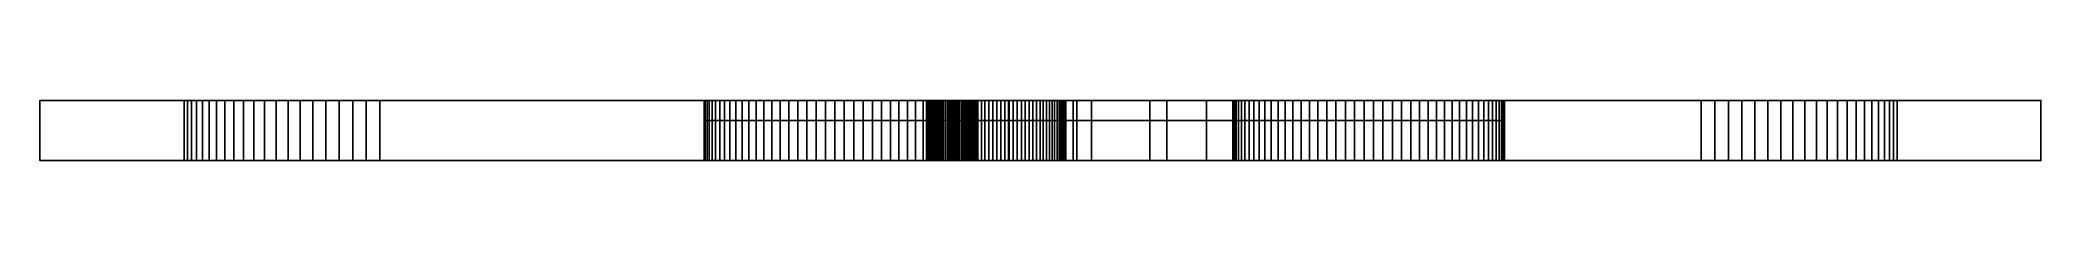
# Model space of a CAD drawing. Header units: metres. Extents: x -617.303 to -617.203, y 277.447 to 277.45.
import ezdxf

# ---------------------------------------------------------------- set-up
doc = ezdxf.new("R2010")
doc.units = ezdxf.units.M
doc.layers.add('Architektura obecně', color=7, linetype='Continuous', lineweight=25)

msp = doc.modelspace()

# ---------------------------------------------------------------- linework, layer by layer
at = {"layer": 'Architektura obecně', "color": 0, "linetype": 'Continuous', "lineweight": 25}
for points, invisible_edges in [([(-617.29575, 277.45016, 0.81147), (-617.25642, 277.45016, 0.84044), (-617.30295, 277.45016, 0.84533)], 3), ([(-617.25642, 277.45016, 0.84044), (-617.25626, 277.45016, 0.84056), (-617.30295, 277.45016, 0.84533)], 14), ([(-617.25626, 277.45016, 0.84056), (-617.25608, 277.45016, 0.84067), (-617.30295, 277.45016, 0.84533)], 14), ([(-617.25608, 277.45016, 0.84067), (-617.2559, 277.45016, 0.84077), (-617.30295, 277.45016, 0.84533)], 14), ([(-617.2559, 277.45016, 0.84077), (-617.25572, 277.45016, 0.84085), (-617.30295, 277.45016, 0.84533)], 14), ([(-617.25572, 277.45016, 0.84085), (-617.25552, 277.45016, 0.84092), (-617.30295, 277.45016, 0.84533)], 14), ([(-617.25552, 277.45016, 0.84092), (-617.25533, 277.45016, 0.84098), (-617.30295, 277.45016, 0.84533)], 14), ([(-617.25533, 277.45016, 0.84098), (-617.25513, 277.45016, 0.84102), (-617.30295, 277.45016, 0.84533)], 14), ([(-617.30295, 277.45016, 0.84533), (-617.25513, 277.45016, 0.84102), (-617.25492, 277.45016, 0.84105)], 13), ([(-617.25492, 277.45016, 0.84105), (-617.20295, 277.45016, 0.84533), (-617.30295, 277.45016, 0.84533)], 13), ([(-617.29558, 277.45016, 0.81081), (-617.25642, 277.45016, 0.84044), (-617.29575, 277.45016, 0.81147)], 3), ([(-617.29538, 277.45016, 0.81016), (-617.25642, 277.45016, 0.84044), (-617.29558, 277.45016, 0.81081)], 3), ([(-617.29512, 277.45016, 0.80953), (-617.25642, 277.45016, 0.84044), (-617.29538, 277.45016, 0.81016)], 3), ([(-617.29483, 277.45016, 0.80891), (-617.25642, 277.45016, 0.84044), (-617.29512, 277.45016, 0.80953)], 3), ([(-617.29449, 277.45016, 0.80832), (-617.25658, 277.45016, 0.84031), (-617.29483, 277.45016, 0.80891)], 3), ([(-617.25658, 277.45016, 0.84031), (-617.25642, 277.45016, 0.84044), (-617.29483, 277.45016, 0.80891)], 14), ([(-617.29412, 277.45016, 0.80775), (-617.25658, 277.45016, 0.84031), (-617.29449, 277.45016, 0.80832)], 3), ([(-617.29371, 277.45016, 0.80721), (-617.25658, 277.45016, 0.84031), (-617.29412, 277.45016, 0.80775)], 3), ([(-617.29326, 277.45016, 0.8067), (-617.25658, 277.45016, 0.84031), (-617.29371, 277.45016, 0.80721)], 3), ([(-617.29277, 277.45016, 0.80622), (-617.25658, 277.45016, 0.84031), (-617.29326, 277.45016, 0.8067)], 3), ([(-617.29226, 277.45016, 0.80578), (-617.25673, 277.45016, 0.84017), (-617.29277, 277.45016, 0.80622)], 3), ([(-617.25673, 277.45016, 0.84017), (-617.25658, 277.45016, 0.84031), (-617.29277, 277.45016, 0.80622)], 14), ([(-617.29172, 277.45016, 0.80537), (-617.25673, 277.45016, 0.84017), (-617.29226, 277.45016, 0.80578)], 3), ([(-617.29115, 277.45016, 0.80499), (-617.25673, 277.45016, 0.84017), (-617.29172, 277.45016, 0.80537)], 3), ([(-617.29055, 277.45016, 0.80466), (-617.25673, 277.45016, 0.84017), (-617.29115, 277.45016, 0.80499)], 3), ([(-617.28994, 277.45016, 0.80437), (-617.25673, 277.45016, 0.84017), (-617.29055, 277.45016, 0.80466)], 3), ([(-617.28931, 277.45016, 0.80412), (-617.25673, 277.45016, 0.84017), (-617.28994, 277.45016, 0.80437)], 3), ([(-617.28866, 277.45016, 0.80392), (-617.25687, 277.45016, 0.84001), (-617.28931, 277.45016, 0.80412)], 3), ([(-617.25687, 277.45016, 0.84001), (-617.25673, 277.45016, 0.84017), (-617.28931, 277.45016, 0.80412)], 14), ([(-617.28799, 277.45016, 0.80375), (-617.25687, 277.45016, 0.84001), (-617.28866, 277.45016, 0.80392)], 3), ([(-617.28732, 277.45016, 0.80364), (-617.25687, 277.45016, 0.84001), (-617.28799, 277.45016, 0.80375)], 3), ([(-617.28665, 277.45016, 0.80357), (-617.25687, 277.45016, 0.84001), (-617.28732, 277.45016, 0.80364)], 3), ([(-617.28597, 277.45016, 0.80355), (-617.25687, 277.45016, 0.84001), (-617.28665, 277.45016, 0.80357)], 3), ([(-617.21992, 277.45016, 0.80355), (-617.26369, 277.45016, 0.80758), (-617.28597, 277.45016, 0.80355)], 3), ([(-617.26369, 277.45016, 0.80758), (-617.26416, 277.45016, 0.80765), (-617.28597, 277.45016, 0.80355)], 14), ([(-617.26416, 277.45016, 0.80765), (-617.26463, 277.45016, 0.80775), (-617.28597, 277.45016, 0.80355)], 14), ([(-617.26463, 277.45016, 0.80775), (-617.26508, 277.45016, 0.80788), (-617.28597, 277.45016, 0.80355)], 14), ([(-617.26508, 277.45016, 0.80788), (-617.26552, 277.45016, 0.80804), (-617.28597, 277.45016, 0.80355)], 14), ([(-617.26552, 277.45016, 0.80804), (-617.26596, 277.45016, 0.80823), (-617.28597, 277.45016, 0.80355)], 14), ([(-617.26596, 277.45016, 0.80823), (-617.26637, 277.45016, 0.80845), (-617.28597, 277.45016, 0.80355)], 14), ([(-617.26637, 277.45016, 0.80845), (-617.26677, 277.45016, 0.80871), (-617.28597, 277.45016, 0.80355)], 14), ([(-617.26677, 277.45016, 0.80871), (-617.26716, 277.45016, 0.80898), (-617.28597, 277.45016, 0.80355)], 14), ([(-617.26716, 277.45016, 0.80898), (-617.26752, 277.45016, 0.80929), (-617.28597, 277.45016, 0.80355)], 14), ([(-617.26752, 277.45016, 0.80929), (-617.26786, 277.45016, 0.80962), (-617.28597, 277.45016, 0.80355)], 14), ([(-617.26786, 277.45016, 0.80962), (-617.26818, 277.45016, 0.80997), (-617.28597, 277.45016, 0.80355)], 14), ([(-617.26818, 277.45016, 0.80997), (-617.26847, 277.45016, 0.81034), (-617.28597, 277.45016, 0.80355)], 14), ([(-617.26847, 277.45016, 0.81034), (-617.26873, 277.45016, 0.81073), (-617.28597, 277.45016, 0.80355)], 14), ([(-617.26873, 277.45016, 0.81073), (-617.26897, 277.45016, 0.81114), (-617.28597, 277.45016, 0.80355)], 14), ([(-617.26897, 277.45016, 0.81114), (-617.26918, 277.45016, 0.81157), (-617.28597, 277.45016, 0.80355)], 14), ([(-617.26918, 277.45016, 0.81157), (-617.26935, 277.45016, 0.81201), (-617.28597, 277.45016, 0.80355)], 14), ([(-617.26935, 277.45016, 0.81201), (-617.2695, 277.45016, 0.81246), (-617.28597, 277.45016, 0.80355)], 14), ([(-617.2695, 277.45016, 0.81246), (-617.26961, 277.45016, 0.81291), (-617.28597, 277.45016, 0.80355)], 14), ([(-617.26961, 277.45016, 0.81291), (-617.2697, 277.45016, 0.81338), (-617.28597, 277.45016, 0.80355)], 14), ([(-617.2697, 277.45016, 0.81338), (-617.26975, 277.45016, 0.81385), (-617.28597, 277.45016, 0.80355)], 14), ([(-617.26975, 277.45016, 0.81385), (-617.26976, 277.45016, 0.81432), (-617.28597, 277.45016, 0.80355)], 14), ([(-617.26976, 277.45016, 0.81432), (-617.26975, 277.45016, 0.8148), (-617.28597, 277.45016, 0.80355)], 14), ([(-617.26975, 277.45016, 0.8148), (-617.2697, 277.45016, 0.81527), (-617.28597, 277.45016, 0.80355)], 14), ([(-617.2697, 277.45016, 0.81527), (-617.26961, 277.45016, 0.81573), (-617.28597, 277.45016, 0.80355)], 14), ([(-617.26961, 277.45016, 0.81573), (-617.2695, 277.45016, 0.81619), (-617.28597, 277.45016, 0.80355)], 14), ([(-617.2695, 277.45016, 0.81619), (-617.26935, 277.45016, 0.81664), (-617.28597, 277.45016, 0.80355)], 14), ([(-617.26935, 277.45016, 0.81664), (-617.26918, 277.45016, 0.81708), (-617.28597, 277.45016, 0.80355)], 14), ([(-617.26918, 277.45016, 0.81708), (-617.26897, 277.45016, 0.8175), (-617.28597, 277.45016, 0.80355)], 14), ([(-617.26897, 277.45016, 0.8175), (-617.25721, 277.45016, 0.8395), (-617.28597, 277.45016, 0.80355)], 15), ([(-617.25721, 277.45016, 0.8395), (-617.25711, 277.45016, 0.83968), (-617.28597, 277.45016, 0.80355)], 14), ([(-617.25711, 277.45016, 0.83968), (-617.25699, 277.45016, 0.83985), (-617.28597, 277.45016, 0.80355)], 14), ([(-617.25699, 277.45016, 0.83985), (-617.25687, 277.45016, 0.84001), (-617.28597, 277.45016, 0.80355)], 14), ([(-617.26873, 277.45016, 0.81791), (-617.25721, 277.45016, 0.8395), (-617.26897, 277.45016, 0.8175)], 3), ([(-617.26847, 277.45016, 0.81831), (-617.25721, 277.45016, 0.8395), (-617.26873, 277.45016, 0.81791)], 3), ([(-617.26818, 277.45016, 0.81868), (-617.25721, 277.45016, 0.8395), (-617.26847, 277.45016, 0.81831)], 3), ([(-617.26786, 277.45016, 0.81903), (-617.25721, 277.45016, 0.8395), (-617.26818, 277.45016, 0.81868)], 3), ([(-617.26752, 277.45016, 0.81936), (-617.25721, 277.45016, 0.8395), (-617.26786, 277.45016, 0.81903)], 3), ([(-617.26716, 277.45016, 0.81966), (-617.25721, 277.45016, 0.8395), (-617.26752, 277.45016, 0.81936)], 3), ([(-617.26677, 277.45016, 0.81994), (-617.25721, 277.45016, 0.8395), (-617.26716, 277.45016, 0.81966)], 3), ([(-617.26637, 277.45016, 0.82019), (-617.2573, 277.45016, 0.83932), (-617.26677, 277.45016, 0.81994)], 3), ([(-617.2573, 277.45016, 0.83932), (-617.25721, 277.45016, 0.8395), (-617.26677, 277.45016, 0.81994)], 14), ([(-617.26596, 277.45016, 0.82041), (-617.2573, 277.45016, 0.83932), (-617.26637, 277.45016, 0.82019)], 3), ([(-617.26552, 277.45016, 0.8206), (-617.2573, 277.45016, 0.83932), (-617.26596, 277.45016, 0.82041)], 3), ([(-617.26508, 277.45016, 0.82077), (-617.2573, 277.45016, 0.83932), (-617.26552, 277.45016, 0.8206)], 3), ([(-617.26463, 277.45016, 0.8209), (-617.25738, 277.45016, 0.83913), (-617.26508, 277.45016, 0.82077)], 3), ([(-617.25738, 277.45016, 0.83913), (-617.2573, 277.45016, 0.83932), (-617.26508, 277.45016, 0.82077)], 14), ([(-617.26416, 277.45016, 0.821), (-617.25738, 277.45016, 0.83913), (-617.26463, 277.45016, 0.8209)], 3), ([(-617.26369, 277.45016, 0.82106), (-617.25738, 277.45016, 0.83913), (-617.26416, 277.45016, 0.821)], 3), ([(-617.26322, 277.45016, 0.82109), (-617.25744, 277.45016, 0.83893), (-617.26369, 277.45016, 0.82106)], 3), ([(-617.25744, 277.45016, 0.83893), (-617.25738, 277.45016, 0.83913), (-617.26369, 277.45016, 0.82106)], 14), ([(-617.26322, 277.45016, 0.80755), (-617.26369, 277.45016, 0.80758), (-617.21659, 277.45016, 0.80412)], 14), ([(-617.21659, 277.45016, 0.80412), (-617.26369, 277.45016, 0.80758), (-617.21724, 277.45016, 0.80392)], 3), ([(-617.21724, 277.45016, 0.80392), (-617.26369, 277.45016, 0.80758), (-617.2179, 277.45016, 0.80375)], 3), ([(-617.2179, 277.45016, 0.80375), (-617.26369, 277.45016, 0.80758), (-617.21857, 277.45016, 0.80364)], 3), ([(-617.21857, 277.45016, 0.80364), (-617.26369, 277.45016, 0.80758), (-617.21924, 277.45016, 0.80357)], 3), ([(-617.21924, 277.45016, 0.80357), (-617.26369, 277.45016, 0.80758), (-617.21992, 277.45016, 0.80355)], 3), ([(-617.26275, 277.45016, 0.82109), (-617.25744, 277.45016, 0.83893), (-617.26322, 277.45016, 0.82109)], 3), ([(-617.2363, 277.45016, 0.80755), (-617.26322, 277.45016, 0.80755), (-617.21219, 277.45016, 0.80721)], 15), ([(-617.21219, 277.45016, 0.80721), (-617.26322, 277.45016, 0.80755), (-617.21263, 277.45016, 0.8067)], 3), ([(-617.21263, 277.45016, 0.8067), (-617.26322, 277.45016, 0.80755), (-617.21312, 277.45016, 0.80622)], 3), ([(-617.21312, 277.45016, 0.80622), (-617.26322, 277.45016, 0.80755), (-617.21363, 277.45016, 0.80578)], 3), ([(-617.21363, 277.45016, 0.80578), (-617.26322, 277.45016, 0.80755), (-617.21417, 277.45016, 0.80537)], 3), ([(-617.21417, 277.45016, 0.80537), (-617.26322, 277.45016, 0.80755), (-617.21474, 277.45016, 0.80499)], 3), ([(-617.21474, 277.45016, 0.80499), (-617.26322, 277.45016, 0.80755), (-617.21534, 277.45016, 0.80466)], 3), ([(-617.21534, 277.45016, 0.80466), (-617.26322, 277.45016, 0.80755), (-617.21595, 277.45016, 0.80437)], 3), ([(-617.21595, 277.45016, 0.80437), (-617.26322, 277.45016, 0.80755), (-617.21659, 277.45016, 0.80412)], 3), ([(-617.26228, 277.45016, 0.82106), (-617.25744, 277.45016, 0.83893), (-617.26275, 277.45016, 0.82109)], 3), ([(-617.26228, 277.45016, 0.80758), (-617.26275, 277.45016, 0.80755), (-617.24071, 277.45016, 0.80898)], 14), ([(-617.24071, 277.45016, 0.80898), (-617.26275, 277.45016, 0.80755), (-617.24033, 277.45016, 0.80871)], 3), ([(-617.24033, 277.45016, 0.80871), (-617.26275, 277.45016, 0.80755), (-617.23992, 277.45016, 0.80845)], 3), ([(-617.23992, 277.45016, 0.80845), (-617.26275, 277.45016, 0.80755), (-617.23951, 277.45016, 0.80823)], 3), ([(-617.23951, 277.45016, 0.80823), (-617.26275, 277.45016, 0.80755), (-617.23908, 277.45016, 0.80804)], 3), ([(-617.23908, 277.45016, 0.80804), (-617.26275, 277.45016, 0.80755), (-617.23863, 277.45016, 0.80788)], 3), ([(-617.23863, 277.45016, 0.80788), (-617.26275, 277.45016, 0.80755), (-617.23818, 277.45016, 0.80775)], 3), ([(-617.23818, 277.45016, 0.80775), (-617.26275, 277.45016, 0.80755), (-617.23771, 277.45016, 0.80765)], 3), ([(-617.23771, 277.45016, 0.80765), (-617.26275, 277.45016, 0.80755), (-617.23725, 277.45016, 0.80758)], 3), ([(-617.23725, 277.45016, 0.80758), (-617.26275, 277.45016, 0.80755), (-617.23677, 277.45016, 0.80755)], 3), ([(-617.26181, 277.45016, 0.821), (-617.25749, 277.45016, 0.83874), (-617.26228, 277.45016, 0.82106)], 3), ([(-617.25749, 277.45016, 0.83874), (-617.25744, 277.45016, 0.83893), (-617.26228, 277.45016, 0.82106)], 14), ([(-617.26181, 277.45016, 0.80765), (-617.26228, 277.45016, 0.80758), (-617.24202, 277.45016, 0.81034)], 14), ([(-617.24202, 277.45016, 0.81034), (-617.26228, 277.45016, 0.80758), (-617.24173, 277.45016, 0.80997)], 3), ([(-617.24173, 277.45016, 0.80997), (-617.26228, 277.45016, 0.80758), (-617.24141, 277.45016, 0.80962)], 3), ([(-617.24141, 277.45016, 0.80962), (-617.26228, 277.45016, 0.80758), (-617.24107, 277.45016, 0.80929)], 3), ([(-617.24107, 277.45016, 0.80929), (-617.26228, 277.45016, 0.80758), (-617.24071, 277.45016, 0.80898)], 3), ([(-617.26135, 277.45016, 0.8209), (-617.25749, 277.45016, 0.83874), (-617.26181, 277.45016, 0.821)], 3), ([(-617.26135, 277.45016, 0.80775), (-617.26181, 277.45016, 0.80765), (-617.24273, 277.45016, 0.81157)], 14), ([(-617.24273, 277.45016, 0.81157), (-617.26181, 277.45016, 0.80765), (-617.24252, 277.45016, 0.81114)], 3), ([(-617.24252, 277.45016, 0.81114), (-617.26181, 277.45016, 0.80765), (-617.24228, 277.45016, 0.81073)], 3), ([(-617.24228, 277.45016, 0.81073), (-617.26181, 277.45016, 0.80765), (-617.24202, 277.45016, 0.81034)], 3), ([(-617.26089, 277.45016, 0.82077), (-617.25749, 277.45016, 0.83874), (-617.26135, 277.45016, 0.8209)], 3), ([(-617.26089, 277.45016, 0.80788), (-617.26135, 277.45016, 0.80775), (-617.24316, 277.45016, 0.81291)], 14), ([(-617.24316, 277.45016, 0.81291), (-617.26135, 277.45016, 0.80775), (-617.24305, 277.45016, 0.81246)], 3), ([(-617.24305, 277.45016, 0.81246), (-617.26135, 277.45016, 0.80775), (-617.2429, 277.45016, 0.81201)], 3), ([(-617.2429, 277.45016, 0.81201), (-617.26135, 277.45016, 0.80775), (-617.24273, 277.45016, 0.81157)], 3), ([(-617.26045, 277.45016, 0.8206), (-617.25753, 277.45016, 0.83853), (-617.26089, 277.45016, 0.82077)], 3), ([(-617.25753, 277.45016, 0.83853), (-617.25749, 277.45016, 0.83874), (-617.26089, 277.45016, 0.82077)], 14), ([(-617.26045, 277.45016, 0.80804), (-617.26089, 277.45016, 0.80788), (-617.24663, 277.45016, 0.81252)], 14), ([(-617.24663, 277.45016, 0.81252), (-617.26089, 277.45016, 0.80788), (-617.24325, 277.45016, 0.81338)], 15), ([(-617.24325, 277.45016, 0.81338), (-617.26089, 277.45016, 0.80788), (-617.24316, 277.45016, 0.81291)], 3), ([(-617.26002, 277.45016, 0.82041), (-617.25753, 277.45016, 0.83853), (-617.26045, 277.45016, 0.8206)], 3), ([(-617.26002, 277.45016, 0.80823), (-617.26045, 277.45016, 0.80804), (-617.24663, 277.45016, 0.81252)], 14), ([(-617.2596, 277.45016, 0.82019), (-617.25753, 277.45016, 0.83853), (-617.26002, 277.45016, 0.82041)], 3), ([(-617.2596, 277.45016, 0.80845), (-617.26002, 277.45016, 0.80823), (-617.24663, 277.45016, 0.81252)], 14), ([(-617.2592, 277.45016, 0.81994), (-617.25863, 277.45016, 0.82654), (-617.2596, 277.45016, 0.82019)], 3), ([(-617.25863, 277.45016, 0.82654), (-617.25755, 277.45016, 0.83833), (-617.2596, 277.45016, 0.82019)], 15), ([(-617.25755, 277.45016, 0.83833), (-617.25753, 277.45016, 0.83853), (-617.2596, 277.45016, 0.82019)], 14), ([(-617.2592, 277.45016, 0.80871), (-617.2596, 277.45016, 0.80845), (-617.24861, 277.45016, 0.81432)], 14), ([(-617.24861, 277.45016, 0.81432), (-617.2596, 277.45016, 0.80845), (-617.24663, 277.45016, 0.81252)], 3), ([(-617.25881, 277.45016, 0.81966), (-617.25864, 277.45016, 0.82644), (-617.2592, 277.45016, 0.81994)], 3), ([(-617.25864, 277.45016, 0.82644), (-617.25863, 277.45016, 0.82654), (-617.2592, 277.45016, 0.81994)], 14), ([(-617.25881, 277.45016, 0.80898), (-617.2592, 277.45016, 0.80871), (-617.24861, 277.45016, 0.81432)], 14), ([(-617.25845, 277.45016, 0.81936), (-617.25864, 277.45016, 0.82634), (-617.25881, 277.45016, 0.81966)], 3), ([(-617.25864, 277.45016, 0.82634), (-617.25864, 277.45016, 0.82644), (-617.25881, 277.45016, 0.81966)], 14), ([(-617.25845, 277.45016, 0.80929), (-617.25881, 277.45016, 0.80898), (-617.24861, 277.45016, 0.81432)], 14), ([(-617.25863, 277.45016, 0.82623), (-617.25864, 277.45016, 0.82634), (-617.25845, 277.45016, 0.81936)], 14), ([(-617.25861, 277.45016, 0.82664), (-617.25755, 277.45016, 0.83833), (-617.25863, 277.45016, 0.82654)], 3), ([(-617.25862, 277.45016, 0.82613), (-617.25863, 277.45016, 0.82623), (-617.2578, 277.45016, 0.81868)], 14), ([(-617.2578, 277.45016, 0.81868), (-617.25863, 277.45016, 0.82623), (-617.25811, 277.45016, 0.81903)], 3), ([(-617.25811, 277.45016, 0.81903), (-617.25863, 277.45016, 0.82623), (-617.25845, 277.45016, 0.81936)], 3), ([(-617.2586, 277.45016, 0.82603), (-617.25862, 277.45016, 0.82613), (-617.2568, 277.45016, 0.81708)], 14), ([(-617.2568, 277.45016, 0.81708), (-617.25862, 277.45016, 0.82613), (-617.257, 277.45016, 0.8175)], 3), ([(-617.257, 277.45016, 0.8175), (-617.25862, 277.45016, 0.82613), (-617.25724, 277.45016, 0.81791)], 3), ([(-617.25724, 277.45016, 0.81791), (-617.25862, 277.45016, 0.82613), (-617.2575, 277.45016, 0.81831)], 3), ([(-617.2575, 277.45016, 0.81831), (-617.25862, 277.45016, 0.82613), (-617.2578, 277.45016, 0.81868)], 3), ([(-617.25859, 277.45016, 0.82674), (-617.25755, 277.45016, 0.83833), (-617.25861, 277.45016, 0.82664)], 3), ([(-617.25857, 277.45016, 0.82593), (-617.2586, 277.45016, 0.82603), (-617.25636, 277.45016, 0.81573)], 14), ([(-617.25636, 277.45016, 0.81573), (-617.2586, 277.45016, 0.82603), (-617.25647, 277.45016, 0.81619)], 3), ([(-617.25647, 277.45016, 0.81619), (-617.2586, 277.45016, 0.82603), (-617.25662, 277.45016, 0.81664)], 3), ([(-617.25662, 277.45016, 0.81664), (-617.2586, 277.45016, 0.82603), (-617.2568, 277.45016, 0.81708)], 3), ([(-617.25856, 277.45016, 0.82684), (-617.25755, 277.45016, 0.83833), (-617.25859, 277.45016, 0.82674)], 3), ([(-617.25854, 277.45016, 0.82584), (-617.25857, 277.45016, 0.82593), (-617.25636, 277.45016, 0.81573)], 14), ([(-617.25853, 277.45016, 0.82694), (-617.25755, 277.45016, 0.83833), (-617.25856, 277.45016, 0.82684)], 3), ([(-617.25849, 277.45016, 0.82574), (-617.25854, 277.45016, 0.82584), (-617.25636, 277.45016, 0.81573)], 14), ([(-617.25849, 277.45016, 0.82703), (-617.25755, 277.45016, 0.83833), (-617.25853, 277.45016, 0.82694)], 3), ([(-617.25844, 277.45016, 0.82712), (-617.25755, 277.45016, 0.83833), (-617.25849, 277.45016, 0.82703)], 3), ([(-617.25845, 277.45016, 0.82565), (-617.25849, 277.45016, 0.82574), (-617.25636, 277.45016, 0.81573)], 14), ([(-617.25839, 277.45016, 0.82556), (-617.25845, 277.45016, 0.82565), (-617.25636, 277.45016, 0.81573)], 14), ([(-617.25811, 277.45016, 0.80962), (-617.25845, 277.45016, 0.80929), (-617.24861, 277.45016, 0.81432)], 14), ([(-617.25838, 277.45016, 0.82721), (-617.25755, 277.45016, 0.83833), (-617.25844, 277.45016, 0.82712)], 3), ([(-617.25833, 277.45016, 0.82548), (-617.25839, 277.45016, 0.82556), (-617.25454, 277.45016, 0.81974)], 14), ([(-617.25454, 277.45016, 0.81974), (-617.25839, 277.45016, 0.82556), (-617.25636, 277.45016, 0.81573)], 15), ([(-617.25832, 277.45016, 0.82729), (-617.25755, 277.45016, 0.83833), (-617.25838, 277.45016, 0.82721)], 3), ([(-617.25827, 277.45016, 0.8254), (-617.25833, 277.45016, 0.82548), (-617.25454, 277.45016, 0.81974)], 14), ([(-617.25825, 277.45016, 0.82737), (-617.25755, 277.45016, 0.83833), (-617.25832, 277.45016, 0.82729)], 3), ([(-617.2582, 277.45016, 0.82533), (-617.25827, 277.45016, 0.8254), (-617.25454, 277.45016, 0.81974)], 14), ([(-617.25132, 277.45016, 0.83496), (-617.25472, 277.45016, 0.83519), (-617.25825, 277.45016, 0.82737)], 3), ([(-617.25472, 277.45016, 0.83519), (-617.25492, 277.45016, 0.8352), (-617.25825, 277.45016, 0.82737)], 14), ([(-617.25492, 277.45016, 0.8352), (-617.25513, 277.45016, 0.83523), (-617.25825, 277.45016, 0.82737)], 14), ([(-617.25513, 277.45016, 0.83523), (-617.25533, 277.45016, 0.83527), (-617.25825, 277.45016, 0.82737)], 14), ([(-617.25533, 277.45016, 0.83527), (-617.25552, 277.45016, 0.83533), (-617.25825, 277.45016, 0.82737)], 14), ([(-617.25552, 277.45016, 0.83533), (-617.25572, 277.45016, 0.8354), (-617.25825, 277.45016, 0.82737)], 14), ([(-617.25572, 277.45016, 0.8354), (-617.2559, 277.45016, 0.83548), (-617.25825, 277.45016, 0.82737)], 14), ([(-617.2559, 277.45016, 0.83548), (-617.25608, 277.45016, 0.83558), (-617.25825, 277.45016, 0.82737)], 14), ([(-617.25608, 277.45016, 0.83558), (-617.25626, 277.45016, 0.83569), (-617.25825, 277.45016, 0.82737)], 14), ([(-617.25626, 277.45016, 0.83569), (-617.25642, 277.45016, 0.83581), (-617.25825, 277.45016, 0.82737)], 14), ([(-617.25642, 277.45016, 0.83581), (-617.25658, 277.45016, 0.83594), (-617.25825, 277.45016, 0.82737)], 14), ([(-617.25658, 277.45016, 0.83594), (-617.25673, 277.45016, 0.83608), (-617.25825, 277.45016, 0.82737)], 14), ([(-617.25673, 277.45016, 0.83608), (-617.25687, 277.45016, 0.83624), (-617.25825, 277.45016, 0.82737)], 14), ([(-617.25687, 277.45016, 0.83624), (-617.25699, 277.45016, 0.8364), (-617.25825, 277.45016, 0.82737)], 14), ([(-617.25699, 277.45016, 0.8364), (-617.25711, 277.45016, 0.83657), (-617.25825, 277.45016, 0.82737)], 14), ([(-617.25711, 277.45016, 0.83657), (-617.25721, 277.45016, 0.83675), (-617.25825, 277.45016, 0.82737)], 14), ([(-617.25721, 277.45016, 0.83675), (-617.2573, 277.45016, 0.83693), (-617.25825, 277.45016, 0.82737)], 14), ([(-617.2573, 277.45016, 0.83693), (-617.25738, 277.45016, 0.83712), (-617.25825, 277.45016, 0.82737)], 14), ([(-617.25738, 277.45016, 0.83712), (-617.25744, 277.45016, 0.83731), (-617.25825, 277.45016, 0.82737)], 14), ([(-617.25744, 277.45016, 0.83731), (-617.25749, 277.45016, 0.83751), (-617.25825, 277.45016, 0.82737)], 14), ([(-617.25749, 277.45016, 0.83751), (-617.25753, 277.45016, 0.83772), (-617.25825, 277.45016, 0.82737)], 14), ([(-617.25753, 277.45016, 0.83772), (-617.25755, 277.45016, 0.83792), (-617.25825, 277.45016, 0.82737)], 14), ([(-617.25755, 277.45016, 0.83792), (-617.25755, 277.45016, 0.83812), (-617.25825, 277.45016, 0.82737)], 14), ([(-617.25755, 277.45016, 0.83812), (-617.25755, 277.45016, 0.83833), (-617.25825, 277.45016, 0.82737)], 14), ([(-617.25812, 277.45016, 0.82526), (-617.2582, 277.45016, 0.82533), (-617.25454, 277.45016, 0.81974)], 14), ([(-617.25804, 277.45016, 0.8252), (-617.25812, 277.45016, 0.82526), (-617.25454, 277.45016, 0.81974)], 14), ([(-617.2578, 277.45016, 0.80997), (-617.25811, 277.45016, 0.80962), (-617.24861, 277.45016, 0.81432)], 14), ([(-617.25796, 277.45016, 0.82514), (-617.25804, 277.45016, 0.8252), (-617.25454, 277.45016, 0.81974)], 14), ([(-617.25787, 277.45016, 0.82509), (-617.25796, 277.45016, 0.82514), (-617.25454, 277.45016, 0.81974)], 14), ([(-617.25778, 277.45016, 0.82504), (-617.25787, 277.45016, 0.82509), (-617.25454, 277.45016, 0.81974)], 14), ([(-617.2575, 277.45016, 0.81034), (-617.2578, 277.45016, 0.80997), (-617.24861, 277.45016, 0.81432)], 14), ([(-617.25768, 277.45016, 0.825), (-617.25778, 277.45016, 0.82504), (-617.25454, 277.45016, 0.81974)], 14), ([(-617.25758, 277.45016, 0.82497), (-617.25768, 277.45016, 0.825), (-617.25454, 277.45016, 0.81974)], 14), ([(-617.25748, 277.45016, 0.82494), (-617.25758, 277.45016, 0.82497), (-617.25454, 277.45016, 0.81974)], 14), ([(-617.25724, 277.45016, 0.81073), (-617.2575, 277.45016, 0.81034), (-617.24861, 277.45016, 0.81432)], 14), ([(-617.25738, 277.45016, 0.82492), (-617.25748, 277.45016, 0.82494), (-617.25454, 277.45016, 0.81974)], 14), ([(-617.25728, 277.45016, 0.82491), (-617.25738, 277.45016, 0.82492), (-617.25454, 277.45016, 0.81974)], 14), ([(-617.25718, 277.45016, 0.82491), (-617.25728, 277.45016, 0.82491), (-617.25454, 277.45016, 0.81974)], 14), ([(-617.257, 277.45016, 0.81114), (-617.25724, 277.45016, 0.81073), (-617.24861, 277.45016, 0.81432)], 14), ([(-617.25708, 277.45016, 0.82491), (-617.25718, 277.45016, 0.82491), (-617.25454, 277.45016, 0.81974)], 14), ([(-617.25697, 277.45016, 0.82492), (-617.25708, 277.45016, 0.82491), (-617.25454, 277.45016, 0.81974)], 14), ([(-617.2568, 277.45016, 0.81157), (-617.257, 277.45016, 0.81114), (-617.24861, 277.45016, 0.81432)], 14), ([(-617.25687, 277.45016, 0.82494), (-617.25697, 277.45016, 0.82492), (-617.25454, 277.45016, 0.81974)], 14), ([(-617.25677, 277.45016, 0.82496), (-617.25687, 277.45016, 0.82494), (-617.25454, 277.45016, 0.81974)], 14), ([(-617.25662, 277.45016, 0.81201), (-617.2568, 277.45016, 0.81157), (-617.24861, 277.45016, 0.81432)], 14), ([(-617.25668, 277.45016, 0.82499), (-617.25677, 277.45016, 0.82496), (-617.24748, 277.45016, 0.82748)], 14), ([(-617.24748, 277.45016, 0.82748), (-617.25677, 277.45016, 0.82496), (-617.25454, 277.45016, 0.81974)], 3), ([(-617.25658, 277.45016, 0.82503), (-617.25668, 277.45016, 0.82499), (-617.24748, 277.45016, 0.82748)], 14), ([(-617.25647, 277.45016, 0.81246), (-617.25662, 277.45016, 0.81201), (-617.24861, 277.45016, 0.81432)], 14), ([(-617.25649, 277.45016, 0.82508), (-617.25658, 277.45016, 0.82503), (-617.24748, 277.45016, 0.82748)], 14), ([(-617.2564, 277.45016, 0.82513), (-617.25649, 277.45016, 0.82508), (-617.24748, 277.45016, 0.82748)], 14), ([(-617.25636, 277.45016, 0.81291), (-617.25647, 277.45016, 0.81246), (-617.24861, 277.45016, 0.81432)], 14), ([(-617.25631, 277.45016, 0.82518), (-617.2564, 277.45016, 0.82513), (-617.24748, 277.45016, 0.82748)], 14), ([(-617.25628, 277.45016, 0.81527), (-617.25454, 277.45016, 0.81974), (-617.25636, 277.45016, 0.81573)], 3), ([(-617.25628, 277.45016, 0.81338), (-617.25636, 277.45016, 0.81291), (-617.24861, 277.45016, 0.81432)], 14), ([(-617.25623, 277.45016, 0.82525), (-617.25631, 277.45016, 0.82518), (-617.24748, 277.45016, 0.82748)], 14), ([(-617.25623, 277.45016, 0.8148), (-617.25454, 277.45016, 0.81974), (-617.25628, 277.45016, 0.81527)], 3), ([(-617.25623, 277.45016, 0.81385), (-617.25628, 277.45016, 0.81338), (-617.24861, 277.45016, 0.81432)], 14), ([(-617.25616, 277.45016, 0.82531), (-617.25623, 277.45016, 0.82525), (-617.24748, 277.45016, 0.82748)], 14), ([(-617.25621, 277.45016, 0.81432), (-617.25454, 277.45016, 0.81974), (-617.25623, 277.45016, 0.8148)], 3), ([(-617.25621, 277.45016, 0.81432), (-617.25623, 277.45016, 0.81385), (-617.24861, 277.45016, 0.81432)], 14), ([(-617.24861, 277.45016, 0.81432), (-617.25454, 277.45016, 0.81974), (-617.25621, 277.45016, 0.81432)], 14), ([(-617.25608, 277.45016, 0.82539), (-617.25616, 277.45016, 0.82531), (-617.24748, 277.45016, 0.82748)], 14), ([(-617.25113, 277.45016, 0.83081), (-617.25608, 277.45016, 0.82539), (-617.24748, 277.45016, 0.82748)], 2), ([(-617.25472, 277.45016, 0.84106), (-617.20295, 277.45016, 0.84533), (-617.25492, 277.45016, 0.84105)], 3), ([(-617.25451, 277.45016, 0.84106), (-617.20295, 277.45016, 0.84533), (-617.25472, 277.45016, 0.84106)], 3), ([(-617.25451, 277.45016, 0.83519), (-617.25472, 277.45016, 0.83519), (-617.25132, 277.45016, 0.83496)], 14), ([(-617.25431, 277.45016, 0.84105), (-617.20295, 277.45016, 0.84533), (-617.25451, 277.45016, 0.84106)], 3), ([(-617.25431, 277.45016, 0.8352), (-617.25451, 277.45016, 0.83519), (-617.20448, 277.45016, 0.83812)], 14), ([(-617.20448, 277.45016, 0.83812), (-617.25451, 277.45016, 0.83519), (-617.25132, 277.45016, 0.83496)], 15), ([(-617.25411, 277.45016, 0.84102), (-617.20295, 277.45016, 0.84533), (-617.25431, 277.45016, 0.84105)], 3), ([(-617.25411, 277.45016, 0.83523), (-617.25431, 277.45016, 0.8352), (-617.20448, 277.45016, 0.83812)], 14), ([(-617.2539, 277.45016, 0.84098), (-617.20295, 277.45016, 0.84533), (-617.25411, 277.45016, 0.84102)], 3), ([(-617.2539, 277.45016, 0.83527), (-617.25411, 277.45016, 0.83523), (-617.20448, 277.45016, 0.83812)], 14), ([(-617.25371, 277.45016, 0.84092), (-617.20295, 277.45016, 0.84533), (-617.2539, 277.45016, 0.84098)], 3), ([(-617.25371, 277.45016, 0.83533), (-617.2539, 277.45016, 0.83527), (-617.20448, 277.45016, 0.83812)], 14), ([(-617.25351, 277.45016, 0.84085), (-617.20295, 277.45016, 0.84533), (-617.25371, 277.45016, 0.84092)], 3), ([(-617.25351, 277.45016, 0.8354), (-617.25371, 277.45016, 0.83533), (-617.20448, 277.45016, 0.83812)], 14), ([(-617.25333, 277.45016, 0.84077), (-617.20295, 277.45016, 0.84533), (-617.25351, 277.45016, 0.84085)], 3), ([(-617.25333, 277.45016, 0.83548), (-617.25351, 277.45016, 0.8354), (-617.20448, 277.45016, 0.83812)], 14), ([(-617.25315, 277.45016, 0.84067), (-617.20295, 277.45016, 0.84533), (-617.25333, 277.45016, 0.84077)], 3), ([(-617.25315, 277.45016, 0.83558), (-617.25333, 277.45016, 0.83548), (-617.20448, 277.45016, 0.83812)], 14), ([(-617.25297, 277.45016, 0.84056), (-617.20295, 277.45016, 0.84533), (-617.25315, 277.45016, 0.84067)], 3), ([(-617.25297, 277.45016, 0.83569), (-617.25315, 277.45016, 0.83558), (-617.20448, 277.45016, 0.83812)], 14), ([(-617.25281, 277.45016, 0.84044), (-617.20295, 277.45016, 0.84533), (-617.25297, 277.45016, 0.84056)], 3), ([(-617.25281, 277.45016, 0.83581), (-617.25297, 277.45016, 0.83569), (-617.20448, 277.45016, 0.83812)], 14), ([(-617.25265, 277.45016, 0.84031), (-617.20295, 277.45016, 0.84533), (-617.25281, 277.45016, 0.84044)], 3), ([(-617.25265, 277.45016, 0.83594), (-617.25281, 277.45016, 0.83581), (-617.20448, 277.45016, 0.83812)], 14), ([(-617.2525, 277.45016, 0.84017), (-617.20295, 277.45016, 0.84533), (-617.25265, 277.45016, 0.84031)], 3), ([(-617.2525, 277.45016, 0.83608), (-617.25265, 277.45016, 0.83594), (-617.20448, 277.45016, 0.83812)], 14), ([(-617.25236, 277.45016, 0.84001), (-617.20295, 277.45016, 0.84533), (-617.2525, 277.45016, 0.84017)], 3), ([(-617.25236, 277.45016, 0.83624), (-617.2525, 277.45016, 0.83608), (-617.20448, 277.45016, 0.83812)], 14), ([(-617.25224, 277.45016, 0.83985), (-617.20295, 277.45016, 0.84533), (-617.25236, 277.45016, 0.84001)], 3), ([(-617.25224, 277.45016, 0.8364), (-617.25236, 277.45016, 0.83624), (-617.20448, 277.45016, 0.83812)], 14), ([(-617.25212, 277.45016, 0.83968), (-617.20295, 277.45016, 0.84533), (-617.25224, 277.45016, 0.83985)], 3), ([(-617.25212, 277.45016, 0.83657), (-617.25224, 277.45016, 0.8364), (-617.20448, 277.45016, 0.83812)], 14), ([(-617.25202, 277.45016, 0.8395), (-617.20295, 277.45016, 0.84533), (-617.25212, 277.45016, 0.83968)], 3), ([(-617.25202, 277.45016, 0.83675), (-617.25212, 277.45016, 0.83657), (-617.20448, 277.45016, 0.83812)], 14), ([(-617.25193, 277.45016, 0.83932), (-617.20295, 277.45016, 0.84533), (-617.25202, 277.45016, 0.8395)], 2), ([(-617.25193, 277.45016, 0.83693), (-617.25202, 277.45016, 0.83675), (-617.20448, 277.45016, 0.83812)], 14), ([(-617.25185, 277.45016, 0.83913), (-617.20295, 277.45016, 0.84533), (-617.25193, 277.45016, 0.83932)], 1), ([(-617.25185, 277.45016, 0.83712), (-617.25193, 277.45016, 0.83693), (-617.20448, 277.45016, 0.83812)], 14), ([(-617.25179, 277.45016, 0.83893), (-617.20295, 277.45016, 0.84533), (-617.25185, 277.45016, 0.83913)], 3), ([(-617.25179, 277.45016, 0.83731), (-617.25185, 277.45016, 0.83712), (-617.20448, 277.45016, 0.83812)], 14), ([(-617.25174, 277.45016, 0.83874), (-617.20295, 277.45016, 0.84533), (-617.25179, 277.45016, 0.83893)], 3), ([(-617.25174, 277.45016, 0.83751), (-617.25179, 277.45016, 0.83731), (-617.20448, 277.45016, 0.83812)], 14), ([(-617.25171, 277.45016, 0.83853), (-617.20295, 277.45016, 0.84533), (-617.25174, 277.45016, 0.83874)], 3), ([(-617.25171, 277.45016, 0.83772), (-617.25174, 277.45016, 0.83751), (-617.20448, 277.45016, 0.83812)], 14), ([(-617.25168, 277.45016, 0.83833), (-617.20295, 277.45016, 0.84533), (-617.25171, 277.45016, 0.83853)], 3), ([(-617.25168, 277.45016, 0.83792), (-617.25171, 277.45016, 0.83772), (-617.20448, 277.45016, 0.83812)], 14), ([(-617.25168, 277.45016, 0.83812), (-617.20448, 277.45016, 0.83812), (-617.25168, 277.45016, 0.83833)], 3), ([(-617.20448, 277.45016, 0.83812), (-617.20295, 277.45016, 0.84533), (-617.25168, 277.45016, 0.83833)], 15), ([(-617.25168, 277.45016, 0.83812), (-617.25168, 277.45016, 0.83792), (-617.20448, 277.45016, 0.83812)], 14), ([(-617.24333, 277.45016, 0.82767), (-617.20448, 277.45016, 0.83812), (-617.25132, 277.45016, 0.83496)], 3), ([(-617.25039, 277.45016, 0.81993), (-617.24465, 277.45016, 0.81469), (-617.24333, 277.45016, 0.82767)], 2), ([(-617.24465, 277.45016, 0.81469), (-617.24663, 277.45016, 0.81252), (-617.24305, 277.45016, 0.81619)], 14), ([(-617.24305, 277.45016, 0.81619), (-617.24663, 277.45016, 0.81252), (-617.24316, 277.45016, 0.81573)], 3), ([(-617.24316, 277.45016, 0.81573), (-617.24663, 277.45016, 0.81252), (-617.24325, 277.45016, 0.81527)], 3), ([(-617.24325, 277.45016, 0.81527), (-617.24663, 277.45016, 0.81252), (-617.2433, 277.45016, 0.8148)], 3), ([(-617.2433, 277.45016, 0.8148), (-617.24663, 277.45016, 0.81252), (-617.24331, 277.45016, 0.81432)], 3), ([(-617.24331, 277.45016, 0.81432), (-617.24663, 277.45016, 0.81252), (-617.2433, 277.45016, 0.81385)], 3), ([(-617.2433, 277.45016, 0.81385), (-617.24663, 277.45016, 0.81252), (-617.24325, 277.45016, 0.81338)], 3), ([(-617.24333, 277.45016, 0.82767), (-617.24465, 277.45016, 0.81469), (-617.24202, 277.45016, 0.81831)], 15), ([(-617.24202, 277.45016, 0.81831), (-617.24465, 277.45016, 0.81469), (-617.24228, 277.45016, 0.81791)], 3), ([(-617.24228, 277.45016, 0.81791), (-617.24465, 277.45016, 0.81469), (-617.24252, 277.45016, 0.8175)], 3), ([(-617.24252, 277.45016, 0.8175), (-617.24465, 277.45016, 0.81469), (-617.24273, 277.45016, 0.81708)], 3), ([(-617.24273, 277.45016, 0.81708), (-617.24465, 277.45016, 0.81469), (-617.2429, 277.45016, 0.81664)], 3), ([(-617.2429, 277.45016, 0.81664), (-617.24465, 277.45016, 0.81469), (-617.24305, 277.45016, 0.81619)], 3), ([(-617.2067, 277.45016, 0.82767), (-617.20448, 277.45016, 0.83812), (-617.24333, 277.45016, 0.82767)], 14), ([(-617.2067, 277.45016, 0.82767), (-617.24333, 277.45016, 0.82767), (-617.20954, 277.45016, 0.81432)], 3), ([(-617.20954, 277.45016, 0.81432), (-617.24333, 277.45016, 0.82767), (-617.23237, 277.45016, 0.81966)], 15), ([(-617.23237, 277.45016, 0.81966), (-617.24333, 277.45016, 0.82767), (-617.23275, 277.45016, 0.81994)], 3), ([(-617.23275, 277.45016, 0.81994), (-617.24333, 277.45016, 0.82767), (-617.23315, 277.45016, 0.82019)], 3), ([(-617.23315, 277.45016, 0.82019), (-617.24333, 277.45016, 0.82767), (-617.23357, 277.45016, 0.82041)], 3), ([(-617.23357, 277.45016, 0.82041), (-617.24333, 277.45016, 0.82767), (-617.234, 277.45016, 0.8206)], 3), ([(-617.234, 277.45016, 0.8206), (-617.24333, 277.45016, 0.82767), (-617.23444, 277.45016, 0.82077)], 3), ([(-617.23444, 277.45016, 0.82077), (-617.24333, 277.45016, 0.82767), (-617.2349, 277.45016, 0.8209)], 3), ([(-617.2349, 277.45016, 0.8209), (-617.24333, 277.45016, 0.82767), (-617.23536, 277.45016, 0.821)], 3), ([(-617.23536, 277.45016, 0.821), (-617.24333, 277.45016, 0.82767), (-617.23583, 277.45016, 0.82106)], 3), ([(-617.23583, 277.45016, 0.82106), (-617.24333, 277.45016, 0.82767), (-617.2363, 277.45016, 0.82109)], 3), ([(-617.2363, 277.45016, 0.82109), (-617.24333, 277.45016, 0.82767), (-617.23677, 277.45016, 0.82109)], 3), ([(-617.23677, 277.45016, 0.82109), (-617.24333, 277.45016, 0.82767), (-617.23725, 277.45016, 0.82106)], 3), ([(-617.23725, 277.45016, 0.82106), (-617.24333, 277.45016, 0.82767), (-617.23771, 277.45016, 0.821)], 3), ([(-617.23771, 277.45016, 0.821), (-617.24333, 277.45016, 0.82767), (-617.23818, 277.45016, 0.8209)], 3), ([(-617.23818, 277.45016, 0.8209), (-617.24333, 277.45016, 0.82767), (-617.23863, 277.45016, 0.82077)], 3), ([(-617.23863, 277.45016, 0.82077), (-617.24333, 277.45016, 0.82767), (-617.23908, 277.45016, 0.8206)], 3), ([(-617.23908, 277.45016, 0.8206), (-617.24333, 277.45016, 0.82767), (-617.23951, 277.45016, 0.82041)], 3), ([(-617.23951, 277.45016, 0.82041), (-617.24333, 277.45016, 0.82767), (-617.23992, 277.45016, 0.82019)], 3), ([(-617.23992, 277.45016, 0.82019), (-617.24333, 277.45016, 0.82767), (-617.24033, 277.45016, 0.81994)], 3), ([(-617.24033, 277.45016, 0.81994), (-617.24333, 277.45016, 0.82767), (-617.24071, 277.45016, 0.81966)], 3), ([(-617.24071, 277.45016, 0.81966), (-617.24333, 277.45016, 0.82767), (-617.24107, 277.45016, 0.81936)], 3), ([(-617.24107, 277.45016, 0.81936), (-617.24333, 277.45016, 0.82767), (-617.24141, 277.45016, 0.81903)], 3), ([(-617.24141, 277.45016, 0.81903), (-617.24333, 277.45016, 0.82767), (-617.24173, 277.45016, 0.81868)], 3), ([(-617.24173, 277.45016, 0.81868), (-617.24333, 277.45016, 0.82767), (-617.24202, 277.45016, 0.81831)], 3), ([(-617.23583, 277.45016, 0.80758), (-617.2363, 277.45016, 0.80755), (-617.21106, 277.45016, 0.80891)], 14), ([(-617.21106, 277.45016, 0.80891), (-617.2363, 277.45016, 0.80755), (-617.2114, 277.45016, 0.80832)], 3), ([(-617.2114, 277.45016, 0.80832), (-617.2363, 277.45016, 0.80755), (-617.21177, 277.45016, 0.80775)], 3), ([(-617.21177, 277.45016, 0.80775), (-617.2363, 277.45016, 0.80755), (-617.21219, 277.45016, 0.80721)], 3), ([(-617.23536, 277.45016, 0.80765), (-617.23583, 277.45016, 0.80758), (-617.21031, 277.45016, 0.81081)], 14), ([(-617.21031, 277.45016, 0.81081), (-617.23583, 277.45016, 0.80758), (-617.21052, 277.45016, 0.81016)], 3), ([(-617.21052, 277.45016, 0.81016), (-617.23583, 277.45016, 0.80758), (-617.21077, 277.45016, 0.80953)], 3), ([(-617.21077, 277.45016, 0.80953), (-617.23583, 277.45016, 0.80758), (-617.21106, 277.45016, 0.80891)], 3), ([(-617.2349, 277.45016, 0.80775), (-617.23536, 277.45016, 0.80765), (-617.21014, 277.45016, 0.81147)], 14), ([(-617.21014, 277.45016, 0.81147), (-617.23536, 277.45016, 0.80765), (-617.21031, 277.45016, 0.81081)], 3), ([(-617.23444, 277.45016, 0.80788), (-617.2349, 277.45016, 0.80775), (-617.20954, 277.45016, 0.81432)], 14), ([(-617.20954, 277.45016, 0.81432), (-617.2349, 277.45016, 0.80775), (-617.21014, 277.45016, 0.81147)], 3), ([(-617.234, 277.45016, 0.80804), (-617.23444, 277.45016, 0.80788), (-617.20954, 277.45016, 0.81432)], 14), ([(-617.23357, 277.45016, 0.80823), (-617.234, 277.45016, 0.80804), (-617.20954, 277.45016, 0.81432)], 14), ([(-617.23315, 277.45016, 0.80845), (-617.23357, 277.45016, 0.80823), (-617.20954, 277.45016, 0.81432)], 14), ([(-617.23275, 277.45016, 0.80871), (-617.23315, 277.45016, 0.80845), (-617.20954, 277.45016, 0.81432)], 14), ([(-617.23237, 277.45016, 0.80898), (-617.23275, 277.45016, 0.80871), (-617.20954, 277.45016, 0.81432)], 14), ([(-617.232, 277.45016, 0.81936), (-617.20954, 277.45016, 0.81432), (-617.23237, 277.45016, 0.81966)], 3), ([(-617.232, 277.45016, 0.80929), (-617.23237, 277.45016, 0.80898), (-617.20954, 277.45016, 0.81432)], 14), ([(-617.23166, 277.45016, 0.81903), (-617.20954, 277.45016, 0.81432), (-617.232, 277.45016, 0.81936)], 3), ([(-617.23166, 277.45016, 0.80962), (-617.232, 277.45016, 0.80929), (-617.20954, 277.45016, 0.81432)], 14), ([(-617.23135, 277.45016, 0.81868), (-617.20954, 277.45016, 0.81432), (-617.23166, 277.45016, 0.81903)], 3), ([(-617.23135, 277.45016, 0.80997), (-617.23166, 277.45016, 0.80962), (-617.20954, 277.45016, 0.81432)], 14), ([(-617.23106, 277.45016, 0.81831), (-617.20954, 277.45016, 0.81432), (-617.23135, 277.45016, 0.81868)], 3), ([(-617.23106, 277.45016, 0.81034), (-617.23135, 277.45016, 0.80997), (-617.20954, 277.45016, 0.81432)], 14), ([(-617.23079, 277.45016, 0.81791), (-617.20954, 277.45016, 0.81432), (-617.23106, 277.45016, 0.81831)], 3), ([(-617.23079, 277.45016, 0.81073), (-617.23106, 277.45016, 0.81034), (-617.20954, 277.45016, 0.81432)], 14), ([(-617.23055, 277.45016, 0.8175), (-617.20954, 277.45016, 0.81432), (-617.23079, 277.45016, 0.81791)], 3), ([(-617.23055, 277.45016, 0.81114), (-617.23079, 277.45016, 0.81073), (-617.20954, 277.45016, 0.81432)], 14), ([(-617.23035, 277.45016, 0.81708), (-617.20954, 277.45016, 0.81432), (-617.23055, 277.45016, 0.8175)], 3), ([(-617.23035, 277.45016, 0.81157), (-617.23055, 277.45016, 0.81114), (-617.20954, 277.45016, 0.81432)], 14), ([(-617.23017, 277.45016, 0.81664), (-617.20954, 277.45016, 0.81432), (-617.23035, 277.45016, 0.81708)], 3), ([(-617.23017, 277.45016, 0.81201), (-617.23035, 277.45016, 0.81157), (-617.20954, 277.45016, 0.81432)], 14), ([(-617.23002, 277.45016, 0.81619), (-617.20954, 277.45016, 0.81432), (-617.23017, 277.45016, 0.81664)], 3), ([(-617.23002, 277.45016, 0.81246), (-617.23017, 277.45016, 0.81201), (-617.20954, 277.45016, 0.81432)], 14), ([(-617.22991, 277.45016, 0.81573), (-617.20954, 277.45016, 0.81432), (-617.23002, 277.45016, 0.81619)], 3), ([(-617.22991, 277.45016, 0.81291), (-617.23002, 277.45016, 0.81246), (-617.20954, 277.45016, 0.81432)], 14), ([(-617.22983, 277.45016, 0.81527), (-617.20954, 277.45016, 0.81432), (-617.22991, 277.45016, 0.81573)], 3), ([(-617.22983, 277.45016, 0.81338), (-617.22991, 277.45016, 0.81291), (-617.20954, 277.45016, 0.81432)], 14), ([(-617.22978, 277.45016, 0.8148), (-617.20954, 277.45016, 0.81432), (-617.22983, 277.45016, 0.81527)], 3), ([(-617.22978, 277.45016, 0.81385), (-617.22983, 277.45016, 0.81338), (-617.20954, 277.45016, 0.81432)], 14), ([(-617.22976, 277.45016, 0.81432), (-617.20954, 277.45016, 0.81432), (-617.22978, 277.45016, 0.8148)], 3), ([(-617.22976, 277.45016, 0.81432), (-617.22978, 277.45016, 0.81385), (-617.20954, 277.45016, 0.81432)], 14), ([(-617.25615, 277.44716, 0.84533), (-617.26918, 277.44716, 0.81708), (-617.30295, 277.44716, 0.84533)], 3), ([(-617.26918, 277.44716, 0.81708), (-617.26935, 277.44716, 0.81664), (-617.30295, 277.44716, 0.84533)], 14), ([(-617.26935, 277.44716, 0.81664), (-617.2695, 277.44716, 0.81619), (-617.30295, 277.44716, 0.84533)], 14), ([(-617.2695, 277.44716, 0.81619), (-617.26961, 277.44716, 0.81573), (-617.30295, 277.44716, 0.84533)], 14), ([(-617.26961, 277.44716, 0.81573), (-617.2697, 277.44716, 0.81527), (-617.30295, 277.44716, 0.84533)], 14), ([(-617.2697, 277.44716, 0.81527), (-617.26975, 277.44716, 0.8148), (-617.30295, 277.44716, 0.84533)], 14), ([(-617.26975, 277.44716, 0.8148), (-617.26976, 277.44716, 0.81432), (-617.30295, 277.44716, 0.84533)], 14), ([(-617.26976, 277.44716, 0.81432), (-617.26975, 277.44716, 0.81385), (-617.30295, 277.44716, 0.84533)], 14), ([(-617.26975, 277.44716, 0.81385), (-617.2697, 277.44716, 0.81338), (-617.30295, 277.44716, 0.84533)], 14), ([(-617.2697, 277.44716, 0.81338), (-617.26961, 277.44716, 0.81291), (-617.30295, 277.44716, 0.84533)], 14), ([(-617.26961, 277.44716, 0.81291), (-617.2695, 277.44716, 0.81246), (-617.30295, 277.44716, 0.84533)], 14), ([(-617.2695, 277.44716, 0.81246), (-617.26935, 277.44716, 0.81201), (-617.30295, 277.44716, 0.84533)], 14), ([(-617.26935, 277.44716, 0.81201), (-617.26918, 277.44716, 0.81157), (-617.30295, 277.44716, 0.84533)], 14), ([(-617.26918, 277.44716, 0.81157), (-617.26897, 277.44716, 0.81114), (-617.30295, 277.44716, 0.84533)], 14), ([(-617.26897, 277.44716, 0.81114), (-617.26873, 277.44716, 0.81073), (-617.30295, 277.44716, 0.84533)], 14), ([(-617.26873, 277.44716, 0.81073), (-617.26847, 277.44716, 0.81034), (-617.30295, 277.44716, 0.84533)], 14), ([(-617.26847, 277.44716, 0.81034), (-617.26818, 277.44716, 0.80997), (-617.30295, 277.44716, 0.84533)], 14), ([(-617.26818, 277.44716, 0.80997), (-617.26786, 277.44716, 0.80962), (-617.30295, 277.44716, 0.84533)], 14), ([(-617.30295, 277.44716, 0.84533), (-617.26786, 277.44716, 0.80962), (-617.29575, 277.44716, 0.81147)], 3), ([(-617.26786, 277.44716, 0.80962), (-617.26752, 277.44716, 0.80929), (-617.29575, 277.44716, 0.81147)], 14), ([(-617.26752, 277.44716, 0.80929), (-617.26716, 277.44716, 0.80898), (-617.29575, 277.44716, 0.81147)], 14), ([(-617.26716, 277.44716, 0.80898), (-617.26677, 277.44716, 0.80871), (-617.29575, 277.44716, 0.81147)], 14), ([(-617.26677, 277.44716, 0.80871), (-617.26637, 277.44716, 0.80845), (-617.29575, 277.44716, 0.81147)], 14), ([(-617.26637, 277.44716, 0.80845), (-617.26596, 277.44716, 0.80823), (-617.29575, 277.44716, 0.81147)], 14), ([(-617.26596, 277.44716, 0.80823), (-617.26552, 277.44716, 0.80804), (-617.29575, 277.44716, 0.81147)], 14), ([(-617.26552, 277.44716, 0.80804), (-617.26508, 277.44716, 0.80788), (-617.29575, 277.44716, 0.81147)], 14), ([(-617.26508, 277.44716, 0.80788), (-617.26463, 277.44716, 0.80775), (-617.29575, 277.44716, 0.81147)], 14), ([(-617.26463, 277.44716, 0.80775), (-617.26416, 277.44716, 0.80765), (-617.29575, 277.44716, 0.81147)], 14), ([(-617.26416, 277.44716, 0.80765), (-617.26369, 277.44716, 0.80758), (-617.29575, 277.44716, 0.81147)], 14), ([(-617.29575, 277.44716, 0.81147), (-617.26369, 277.44716, 0.80758), (-617.29558, 277.44716, 0.81081)], 3), ([(-617.29558, 277.44716, 0.81081), (-617.26369, 277.44716, 0.80758), (-617.29538, 277.44716, 0.81016)], 3), ([(-617.29538, 277.44716, 0.81016), (-617.26369, 277.44716, 0.80758), (-617.29512, 277.44716, 0.80953)], 3), ([(-617.26369, 277.44716, 0.80758), (-617.26322, 277.44716, 0.80755), (-617.29512, 277.44716, 0.80953)], 14), ([(-617.29512, 277.44716, 0.80953), (-617.26322, 277.44716, 0.80755), (-617.29483, 277.44716, 0.80891)], 3), ([(-617.29483, 277.44716, 0.80891), (-617.26322, 277.44716, 0.80755), (-617.29449, 277.44716, 0.80832)], 3), ([(-617.29449, 277.44716, 0.80832), (-617.26322, 277.44716, 0.80755), (-617.29412, 277.44716, 0.80775)], 3), ([(-617.29412, 277.44716, 0.80775), (-617.26322, 277.44716, 0.80755), (-617.29371, 277.44716, 0.80721)], 3), ([(-617.26322, 277.44716, 0.80755), (-617.2363, 277.44716, 0.80755), (-617.29371, 277.44716, 0.80721)], 15), ([(-617.29371, 277.44716, 0.80721), (-617.2363, 277.44716, 0.80755), (-617.29326, 277.44716, 0.8067)], 3), ([(-617.29326, 277.44716, 0.8067), (-617.2363, 277.44716, 0.80755), (-617.29277, 277.44716, 0.80622)], 3), ([(-617.29277, 277.44716, 0.80622), (-617.2363, 277.44716, 0.80755), (-617.29226, 277.44716, 0.80578)], 3), ([(-617.29226, 277.44716, 0.80578), (-617.2363, 277.44716, 0.80755), (-617.29172, 277.44716, 0.80537)], 3), ([(-617.29172, 277.44716, 0.80537), (-617.2363, 277.44716, 0.80755), (-617.29115, 277.44716, 0.80499)], 3), ([(-617.29115, 277.44716, 0.80499), (-617.2363, 277.44716, 0.80755), (-617.29055, 277.44716, 0.80466)], 3), ([(-617.29055, 277.44716, 0.80466), (-617.2363, 277.44716, 0.80755), (-617.28994, 277.44716, 0.80437)], 3), ([(-617.28994, 277.44716, 0.80437), (-617.2363, 277.44716, 0.80755), (-617.28931, 277.44716, 0.80412)], 3), ([(-617.28931, 277.44716, 0.80412), (-617.2363, 277.44716, 0.80755), (-617.28866, 277.44716, 0.80392)], 3), ([(-617.28866, 277.44716, 0.80392), (-617.2363, 277.44716, 0.80755), (-617.28799, 277.44716, 0.80375)], 3), ([(-617.2363, 277.44716, 0.80755), (-617.23583, 277.44716, 0.80758), (-617.28799, 277.44716, 0.80375)], 14), ([(-617.28799, 277.44716, 0.80375), (-617.23583, 277.44716, 0.80758), (-617.28732, 277.44716, 0.80364)], 3), ([(-617.28732, 277.44716, 0.80364), (-617.23583, 277.44716, 0.80758), (-617.28665, 277.44716, 0.80357)], 3), ([(-617.28665, 277.44716, 0.80357), (-617.23583, 277.44716, 0.80758), (-617.28597, 277.44716, 0.80355)], 3), ([(-617.28597, 277.44716, 0.80355), (-617.23583, 277.44716, 0.80758), (-617.21992, 277.44716, 0.80355)], 3), ([(-617.26897, 277.44716, 0.8175), (-617.26918, 277.44716, 0.81708), (-617.25615, 277.44716, 0.84533)], 14), ([(-617.26873, 277.44716, 0.81791), (-617.26897, 277.44716, 0.8175), (-617.25615, 277.44716, 0.84533)], 14), ([(-617.26847, 277.44716, 0.81831), (-617.26873, 277.44716, 0.81791), (-617.25615, 277.44716, 0.84533)], 14), ([(-617.26818, 277.44716, 0.81868), (-617.26847, 277.44716, 0.81831), (-617.25615, 277.44716, 0.84533)], 14), ([(-617.26786, 277.44716, 0.81903), (-617.26818, 277.44716, 0.81868), (-617.25615, 277.44716, 0.84533)], 14), ([(-617.26752, 277.44716, 0.81936), (-617.26786, 277.44716, 0.81903), (-617.25615, 277.44716, 0.84533)], 14), ([(-617.26716, 277.44716, 0.81966), (-617.26752, 277.44716, 0.81936), (-617.25615, 277.44716, 0.84533)], 14), ([(-617.26677, 277.44716, 0.81994), (-617.26716, 277.44716, 0.81966), (-617.25615, 277.44716, 0.84533)], 14), ([(-617.26637, 277.44716, 0.82019), (-617.26677, 277.44716, 0.81994), (-617.25615, 277.44716, 0.84533)], 14), ([(-617.26596, 277.44716, 0.82041), (-617.26637, 277.44716, 0.82019), (-617.25615, 277.44716, 0.84533)], 14), ([(-617.26552, 277.44716, 0.8206), (-617.26596, 277.44716, 0.82041), (-617.25615, 277.44716, 0.84533)], 14), ([(-617.26508, 277.44716, 0.82077), (-617.26552, 277.44716, 0.8206), (-617.25615, 277.44716, 0.84533)], 14), ([(-617.26463, 277.44716, 0.8209), (-617.26508, 277.44716, 0.82077), (-617.25615, 277.44716, 0.84533)], 14), ([(-617.26416, 277.44716, 0.821), (-617.26463, 277.44716, 0.8209), (-617.25615, 277.44716, 0.84533)], 14), ([(-617.26369, 277.44716, 0.82106), (-617.26416, 277.44716, 0.821), (-617.25615, 277.44716, 0.84533)], 14), ([(-617.26322, 277.44716, 0.82109), (-617.26369, 277.44716, 0.82106), (-617.25615, 277.44716, 0.84533)], 14), ([(-617.26275, 277.44716, 0.82109), (-617.26322, 277.44716, 0.82109), (-617.25615, 277.44716, 0.84533)], 14), ([(-617.26228, 277.44716, 0.80758), (-617.23677, 277.44716, 0.80755), (-617.26275, 277.44716, 0.80755)], 3), ([(-617.26228, 277.44716, 0.82106), (-617.26275, 277.44716, 0.82109), (-617.25615, 277.44716, 0.84533)], 14), ([(-617.26181, 277.44716, 0.80765), (-617.23677, 277.44716, 0.80755), (-617.26228, 277.44716, 0.80758)], 3), ([(-617.26181, 277.44716, 0.821), (-617.26228, 277.44716, 0.82106), (-617.25615, 277.44716, 0.84533)], 14), ([(-617.26135, 277.44716, 0.80775), (-617.23677, 277.44716, 0.80755), (-617.26181, 277.44716, 0.80765)], 3), ([(-617.26135, 277.44716, 0.8209), (-617.26181, 277.44716, 0.821), (-617.25615, 277.44716, 0.84533)], 14), ([(-617.25615, 277.44716, 0.84533), (-617.25749, 277.44716, 0.83874), (-617.26135, 277.44716, 0.8209)], 15), ([(-617.25749, 277.44716, 0.83874), (-617.25753, 277.44716, 0.83853), (-617.26135, 277.44716, 0.8209)], 14), ([(-617.25753, 277.44716, 0.83853), (-617.25755, 277.44716, 0.83833), (-617.26135, 277.44716, 0.8209)], 14), ([(-617.25755, 277.44716, 0.83833), (-617.25863, 277.44716, 0.82654), (-617.26135, 277.44716, 0.8209)], 15), ([(-617.25863, 277.44716, 0.82654), (-617.25864, 277.44716, 0.82644), (-617.26135, 277.44716, 0.8209)], 14), ([(-617.25864, 277.44716, 0.82644), (-617.25864, 277.44716, 0.82634), (-617.26135, 277.44716, 0.8209)], 14), ([(-617.25864, 277.44716, 0.82634), (-617.25863, 277.44716, 0.82623), (-617.26135, 277.44716, 0.8209)], 14), ([(-617.25863, 277.44716, 0.82623), (-617.25862, 277.44716, 0.82613), (-617.26135, 277.44716, 0.8209)], 14), ([(-617.25862, 277.44716, 0.82613), (-617.2586, 277.44716, 0.82603), (-617.26135, 277.44716, 0.8209)], 14), ([(-617.2586, 277.44716, 0.82603), (-617.25857, 277.44716, 0.82593), (-617.26135, 277.44716, 0.8209)], 14), ([(-617.25857, 277.44716, 0.82593), (-617.25854, 277.44716, 0.82584), (-617.26135, 277.44716, 0.8209)], 14), ([(-617.25854, 277.44716, 0.82584), (-617.25849, 277.44716, 0.82574), (-617.26135, 277.44716, 0.8209)], 14), ([(-617.25849, 277.44716, 0.82574), (-617.25845, 277.44716, 0.82565), (-617.26135, 277.44716, 0.8209)], 14), ([(-617.25845, 277.44716, 0.82565), (-617.25839, 277.44716, 0.82556), (-617.26135, 277.44716, 0.8209)], 14), ([(-617.25839, 277.44716, 0.82556), (-617.25454, 277.44716, 0.81974), (-617.26135, 277.44716, 0.8209)], 15), ([(-617.26135, 277.44716, 0.8209), (-617.25454, 277.44716, 0.81974), (-617.26089, 277.44716, 0.82077)], 3), ([(-617.26089, 277.44716, 0.80788), (-617.23677, 277.44716, 0.80755), (-617.26135, 277.44716, 0.80775)], 3), ([(-617.26089, 277.44716, 0.82077), (-617.25454, 277.44716, 0.81974), (-617.26045, 277.44716, 0.8206)], 3), ([(-617.26045, 277.44716, 0.80804), (-617.23677, 277.44716, 0.80755), (-617.26089, 277.44716, 0.80788)], 3), ([(-617.26045, 277.44716, 0.8206), (-617.25454, 277.44716, 0.81974), (-617.26002, 277.44716, 0.82041)], 3), ([(-617.26002, 277.44716, 0.80823), (-617.23677, 277.44716, 0.80755), (-617.26045, 277.44716, 0.80804)], 3), ([(-617.26002, 277.44716, 0.82041), (-617.25454, 277.44716, 0.81974), (-617.2596, 277.44716, 0.82019)], 3), ([(-617.2596, 277.44716, 0.80845), (-617.23677, 277.44716, 0.80755), (-617.26002, 277.44716, 0.80823)], 3), ([(-617.25454, 277.44716, 0.81974), (-617.24663, 277.44716, 0.81252), (-617.2596, 277.44716, 0.82019)], 14), ([(-617.24663, 277.44716, 0.81252), (-617.23992, 277.44716, 0.80845), (-617.2596, 277.44716, 0.82019)], 15), ([(-617.2596, 277.44716, 0.82019), (-617.23992, 277.44716, 0.80845), (-617.2592, 277.44716, 0.81994)], 3), ([(-617.2592, 277.44716, 0.80871), (-617.23677, 277.44716, 0.80755), (-617.2596, 277.44716, 0.80845)], 3), ([(-617.2592, 277.44716, 0.81994), (-617.23992, 277.44716, 0.80845), (-617.25881, 277.44716, 0.81966)], 3), ([(-617.25881, 277.44716, 0.80898), (-617.23677, 277.44716, 0.80755), (-617.2592, 277.44716, 0.80871)], 3), ([(-617.25881, 277.44716, 0.81966), (-617.23992, 277.44716, 0.80845), (-617.25845, 277.44716, 0.81936)], 3), ([(-617.25845, 277.44716, 0.80929), (-617.23725, 277.44716, 0.80758), (-617.25881, 277.44716, 0.80898)], 3), ([(-617.23725, 277.44716, 0.80758), (-617.23677, 277.44716, 0.80755), (-617.25881, 277.44716, 0.80898)], 14), ([(-617.25861, 277.44716, 0.82664), (-617.25863, 277.44716, 0.82654), (-617.25721, 277.44716, 0.83675)], 14), ([(-617.25721, 277.44716, 0.83675), (-617.25863, 277.44716, 0.82654), (-617.2573, 277.44716, 0.83693)], 3), ([(-617.2573, 277.44716, 0.83693), (-617.25863, 277.44716, 0.82654), (-617.25738, 277.44716, 0.83712)], 3), ([(-617.25738, 277.44716, 0.83712), (-617.25863, 277.44716, 0.82654), (-617.25744, 277.44716, 0.83731)], 3), ([(-617.25744, 277.44716, 0.83731), (-617.25863, 277.44716, 0.82654), (-617.25749, 277.44716, 0.83751)], 3), ([(-617.25749, 277.44716, 0.83751), (-617.25863, 277.44716, 0.82654), (-617.25753, 277.44716, 0.83772)], 3), ([(-617.25753, 277.44716, 0.83772), (-617.25863, 277.44716, 0.82654), (-617.25755, 277.44716, 0.83792)], 3), ([(-617.25755, 277.44716, 0.83792), (-617.25863, 277.44716, 0.82654), (-617.25755, 277.44716, 0.83812)], 3), ([(-617.25755, 277.44716, 0.83812), (-617.25863, 277.44716, 0.82654), (-617.25755, 277.44716, 0.83833)], 3), ([(-617.25859, 277.44716, 0.82674), (-617.25861, 277.44716, 0.82664), (-617.25658, 277.44716, 0.83594)], 14), ([(-617.25658, 277.44716, 0.83594), (-617.25861, 277.44716, 0.82664), (-617.25673, 277.44716, 0.83608)], 3), ([(-617.25673, 277.44716, 0.83608), (-617.25861, 277.44716, 0.82664), (-617.25687, 277.44716, 0.83624)], 3), ([(-617.25687, 277.44716, 0.83624), (-617.25861, 277.44716, 0.82664), (-617.25699, 277.44716, 0.8364)], 3), ([(-617.25699, 277.44716, 0.8364), (-617.25861, 277.44716, 0.82664), (-617.25711, 277.44716, 0.83657)], 3), ([(-617.25711, 277.44716, 0.83657), (-617.25861, 277.44716, 0.82664), (-617.25721, 277.44716, 0.83675)], 3), ([(-617.25856, 277.44716, 0.82684), (-617.25859, 277.44716, 0.82674), (-617.25608, 277.44716, 0.83558)], 14), ([(-617.25608, 277.44716, 0.83558), (-617.25859, 277.44716, 0.82674), (-617.25626, 277.44716, 0.83569)], 3), ([(-617.25626, 277.44716, 0.83569), (-617.25859, 277.44716, 0.82674), (-617.25642, 277.44716, 0.83581)], 3), ([(-617.25642, 277.44716, 0.83581), (-617.25859, 277.44716, 0.82674), (-617.25658, 277.44716, 0.83594)], 3), ([(-617.25853, 277.44716, 0.82694), (-617.25856, 277.44716, 0.82684), (-617.25552, 277.44716, 0.83533)], 14), ([(-617.25552, 277.44716, 0.83533), (-617.25856, 277.44716, 0.82684), (-617.25572, 277.44716, 0.8354)], 3), ([(-617.25572, 277.44716, 0.8354), (-617.25856, 277.44716, 0.82684), (-617.2559, 277.44716, 0.83548)], 3), ([(-617.2559, 277.44716, 0.83548), (-617.25856, 277.44716, 0.82684), (-617.25608, 277.44716, 0.83558)], 3), ([(-617.25849, 277.44716, 0.82703), (-617.25853, 277.44716, 0.82694), (-617.25492, 277.44716, 0.8352)], 14), ([(-617.25492, 277.44716, 0.8352), (-617.25853, 277.44716, 0.82694), (-617.25513, 277.44716, 0.83523)], 3), ([(-617.25513, 277.44716, 0.83523), (-617.25853, 277.44716, 0.82694), (-617.25533, 277.44716, 0.83527)], 3), ([(-617.25533, 277.44716, 0.83527), (-617.25853, 277.44716, 0.82694), (-617.25552, 277.44716, 0.83533)], 3), ([(-617.25844, 277.44716, 0.82712), (-617.25849, 277.44716, 0.82703), (-617.25411, 277.44716, 0.83523)], 14), ([(-617.25411, 277.44716, 0.83523), (-617.25849, 277.44716, 0.82703), (-617.25431, 277.44716, 0.8352)], 3), ([(-617.25431, 277.44716, 0.8352), (-617.25849, 277.44716, 0.82703), (-617.25451, 277.44716, 0.83519)], 3), ([(-617.25451, 277.44716, 0.83519), (-617.25849, 277.44716, 0.82703), (-617.25472, 277.44716, 0.83519)], 3), ([(-617.25472, 277.44716, 0.83519), (-617.25849, 277.44716, 0.82703), (-617.25492, 277.44716, 0.8352)], 3), ([(-617.25845, 277.44716, 0.81936), (-617.23992, 277.44716, 0.80845), (-617.25811, 277.44716, 0.81903)], 3), ([(-617.25811, 277.44716, 0.80962), (-617.23725, 277.44716, 0.80758), (-617.25845, 277.44716, 0.80929)], 3), ([(-617.25838, 277.44716, 0.82721), (-617.25844, 277.44716, 0.82712), (-617.25315, 277.44716, 0.83558)], 14), ([(-617.25315, 277.44716, 0.83558), (-617.25844, 277.44716, 0.82712), (-617.25333, 277.44716, 0.83548)], 3), ([(-617.25333, 277.44716, 0.83548), (-617.25844, 277.44716, 0.82712), (-617.25351, 277.44716, 0.8354)], 3), ([(-617.25351, 277.44716, 0.8354), (-617.25844, 277.44716, 0.82712), (-617.25371, 277.44716, 0.83533)], 3), ([(-617.25371, 277.44716, 0.83533), (-617.25844, 277.44716, 0.82712), (-617.2539, 277.44716, 0.83527)], 3), ([(-617.2539, 277.44716, 0.83527), (-617.25844, 277.44716, 0.82712), (-617.25411, 277.44716, 0.83523)], 3), ([(-617.25833, 277.44716, 0.82548), (-617.25454, 277.44716, 0.81974), (-617.25839, 277.44716, 0.82556)], 3), ([(-617.25832, 277.44716, 0.82729), (-617.25838, 277.44716, 0.82721), (-617.25212, 277.44716, 0.83657)], 14), ([(-617.25212, 277.44716, 0.83657), (-617.25838, 277.44716, 0.82721), (-617.25224, 277.44716, 0.8364)], 3), ([(-617.25224, 277.44716, 0.8364), (-617.25838, 277.44716, 0.82721), (-617.25236, 277.44716, 0.83624)], 3), ([(-617.25236, 277.44716, 0.83624), (-617.25838, 277.44716, 0.82721), (-617.2525, 277.44716, 0.83608)], 3), ([(-617.2525, 277.44716, 0.83608), (-617.25838, 277.44716, 0.82721), (-617.25265, 277.44716, 0.83594)], 3), ([(-617.25265, 277.44716, 0.83594), (-617.25838, 277.44716, 0.82721), (-617.25281, 277.44716, 0.83581)], 3), ([(-617.25281, 277.44716, 0.83581), (-617.25838, 277.44716, 0.82721), (-617.25297, 277.44716, 0.83569)], 3), ([(-617.25297, 277.44716, 0.83569), (-617.25838, 277.44716, 0.82721), (-617.25315, 277.44716, 0.83558)], 3), ([(-617.25827, 277.44716, 0.8254), (-617.25454, 277.44716, 0.81974), (-617.25833, 277.44716, 0.82548)], 3), ([(-617.25825, 277.44716, 0.82737), (-617.25832, 277.44716, 0.82729), (-617.25212, 277.44716, 0.83657)], 14), ([(-617.2582, 277.44716, 0.82533), (-617.25454, 277.44716, 0.81974), (-617.25827, 277.44716, 0.8254)], 3), ([(-617.25132, 277.44716, 0.83496), (-617.25825, 277.44716, 0.82737), (-617.25212, 277.44716, 0.83657)], 14), ([(-617.25812, 277.44716, 0.82526), (-617.25454, 277.44716, 0.81974), (-617.2582, 277.44716, 0.82533)], 3), ([(-617.25804, 277.44716, 0.8252), (-617.25454, 277.44716, 0.81974), (-617.25812, 277.44716, 0.82526)], 3), ([(-617.25811, 277.44716, 0.81903), (-617.23992, 277.44716, 0.80845), (-617.2578, 277.44716, 0.81868)], 3), ([(-617.2578, 277.44716, 0.80997), (-617.23725, 277.44716, 0.80758), (-617.25811, 277.44716, 0.80962)], 3), ([(-617.25796, 277.44716, 0.82514), (-617.25454, 277.44716, 0.81974), (-617.25804, 277.44716, 0.8252)], 3), ([(-617.25787, 277.44716, 0.82509), (-617.25454, 277.44716, 0.81974), (-617.25796, 277.44716, 0.82514)], 3), ([(-617.25778, 277.44716, 0.82504), (-617.25454, 277.44716, 0.81974), (-617.25787, 277.44716, 0.82509)], 3), ([(-617.2578, 277.44716, 0.81868), (-617.23992, 277.44716, 0.80845), (-617.2575, 277.44716, 0.81831)], 3), ([(-617.2575, 277.44716, 0.81034), (-617.23725, 277.44716, 0.80758), (-617.2578, 277.44716, 0.80997)], 3), ([(-617.25768, 277.44716, 0.825), (-617.25454, 277.44716, 0.81974), (-617.25778, 277.44716, 0.82504)], 3), ([(-617.25758, 277.44716, 0.82497), (-617.25454, 277.44716, 0.81974), (-617.25768, 277.44716, 0.825)], 3), ([(-617.25748, 277.44716, 0.82494), (-617.25454, 277.44716, 0.81974), (-617.25758, 277.44716, 0.82497)], 3), ([(-617.2575, 277.44716, 0.81831), (-617.23992, 277.44716, 0.80845), (-617.25724, 277.44716, 0.81791)], 3), ([(-617.25724, 277.44716, 0.81073), (-617.23771, 277.44716, 0.80765), (-617.2575, 277.44716, 0.81034)], 3), ([(-617.23771, 277.44716, 0.80765), (-617.23725, 277.44716, 0.80758), (-617.2575, 277.44716, 0.81034)], 14), ([(-617.25744, 277.44716, 0.83893), (-617.25749, 277.44716, 0.83874), (-617.25615, 277.44716, 0.84533)], 14), ([(-617.25738, 277.44716, 0.82492), (-617.25454, 277.44716, 0.81974), (-617.25748, 277.44716, 0.82494)], 3), ([(-617.25738, 277.44716, 0.83913), (-617.25744, 277.44716, 0.83893), (-617.25615, 277.44716, 0.84533)], 14), ([(-617.25728, 277.44716, 0.82491), (-617.25454, 277.44716, 0.81974), (-617.25738, 277.44716, 0.82492)], 3), ([(-617.2573, 277.44716, 0.83932), (-617.25738, 277.44716, 0.83913), (-617.25615, 277.44716, 0.84533)], 14), ([(-617.25721, 277.44716, 0.8395), (-617.2573, 277.44716, 0.83932), (-617.25615, 277.44716, 0.84533)], 14), ([(-617.25718, 277.44716, 0.82491), (-617.25454, 277.44716, 0.81974), (-617.25728, 277.44716, 0.82491)], 3), ([(-617.25724, 277.44716, 0.81791), (-617.23992, 277.44716, 0.80845), (-617.257, 277.44716, 0.8175)], 3), ([(-617.257, 277.44716, 0.81114), (-617.23771, 277.44716, 0.80765), (-617.25724, 277.44716, 0.81073)], 3), ([(-617.25711, 277.44716, 0.83968), (-617.25721, 277.44716, 0.8395), (-617.25615, 277.44716, 0.84533)], 14), ([(-617.25708, 277.44716, 0.82491), (-617.25454, 277.44716, 0.81974), (-617.25718, 277.44716, 0.82491)], 3), ([(-617.25699, 277.44716, 0.83985), (-617.25711, 277.44716, 0.83968), (-617.25615, 277.44716, 0.84533)], 14), ([(-617.25697, 277.44716, 0.82492), (-617.25454, 277.44716, 0.81974), (-617.25708, 277.44716, 0.82491)], 3), ([(-617.23992, 277.44716, 0.80845), (-617.23951, 277.44716, 0.80823), (-617.257, 277.44716, 0.8175)], 14), ([(-617.257, 277.44716, 0.8175), (-617.23951, 277.44716, 0.80823), (-617.2568, 277.44716, 0.81708)], 3), ([(-617.2568, 277.44716, 0.81157), (-617.23771, 277.44716, 0.80765), (-617.257, 277.44716, 0.81114)], 3), ([(-617.25687, 277.44716, 0.84001), (-617.25699, 277.44716, 0.83985), (-617.25298, 277.44716, 0.84533)], 14), ([(-617.25298, 277.44716, 0.84533), (-617.25699, 277.44716, 0.83985), (-617.25615, 277.44716, 0.84533)], 3), ([(-617.25687, 277.44716, 0.82494), (-617.25454, 277.44716, 0.81974), (-617.25697, 277.44716, 0.82492)], 3), ([(-617.25677, 277.44716, 0.82496), (-617.25454, 277.44716, 0.81974), (-617.25687, 277.44716, 0.82494)], 3), ([(-617.25673, 277.44716, 0.84017), (-617.25687, 277.44716, 0.84001), (-617.25298, 277.44716, 0.84533)], 14), ([(-617.2568, 277.44716, 0.81708), (-617.23951, 277.44716, 0.80823), (-617.25662, 277.44716, 0.81664)], 3), ([(-617.25662, 277.44716, 0.81201), (-617.23818, 277.44716, 0.80775), (-617.2568, 277.44716, 0.81157)], 3), ([(-617.23818, 277.44716, 0.80775), (-617.23771, 277.44716, 0.80765), (-617.2568, 277.44716, 0.81157)], 14), ([(-617.25668, 277.44716, 0.82499), (-617.25454, 277.44716, 0.81974), (-617.25677, 277.44716, 0.82496)], 3), ([(-617.25658, 277.44716, 0.84031), (-617.25673, 277.44716, 0.84017), (-617.25298, 277.44716, 0.84533)], 14), ([(-617.25658, 277.44716, 0.82503), (-617.25454, 277.44716, 0.81974), (-617.25668, 277.44716, 0.82499)], 3), ([(-617.25662, 277.44716, 0.81664), (-617.23951, 277.44716, 0.80823), (-617.25647, 277.44716, 0.81619)], 3), ([(-617.25647, 277.44716, 0.81246), (-617.23818, 277.44716, 0.80775), (-617.25662, 277.44716, 0.81201)], 3), ([(-617.25649, 277.44716, 0.82508), (-617.25454, 277.44716, 0.81974), (-617.25658, 277.44716, 0.82503)], 3), ([(-617.25642, 277.44716, 0.84044), (-617.25658, 277.44716, 0.84031), (-617.25298, 277.44716, 0.84533)], 14), ([(-617.2564, 277.44716, 0.82513), (-617.25454, 277.44716, 0.81974), (-617.25649, 277.44716, 0.82508)], 3), ([(-617.25647, 277.44716, 0.81619), (-617.23951, 277.44716, 0.80823), (-617.25636, 277.44716, 0.81573)], 3), ([(-617.25636, 277.44716, 0.81291), (-617.23818, 277.44716, 0.80775), (-617.25647, 277.44716, 0.81246)], 3), ([(-617.25626, 277.44716, 0.84056), (-617.25642, 277.44716, 0.84044), (-617.25298, 277.44716, 0.84533)], 14), ([(-617.25631, 277.44716, 0.82518), (-617.25454, 277.44716, 0.81974), (-617.2564, 277.44716, 0.82513)], 3), ([(-617.23951, 277.44716, 0.80823), (-617.23908, 277.44716, 0.80804), (-617.25636, 277.44716, 0.81573)], 14), ([(-617.25636, 277.44716, 0.81573), (-617.23908, 277.44716, 0.80804), (-617.25628, 277.44716, 0.81527)], 3), ([(-617.25628, 277.44716, 0.81338), (-617.23863, 277.44716, 0.80788), (-617.25636, 277.44716, 0.81291)], 3), ([(-617.23863, 277.44716, 0.80788), (-617.23818, 277.44716, 0.80775), (-617.25636, 277.44716, 0.81291)], 14), ([(-617.25623, 277.44716, 0.82525), (-617.25454, 277.44716, 0.81974), (-617.25631, 277.44716, 0.82518)], 3), ([(-617.25628, 277.44716, 0.81527), (-617.23908, 277.44716, 0.80804), (-617.25623, 277.44716, 0.8148)], 3), ([(-617.25623, 277.44716, 0.81385), (-617.23863, 277.44716, 0.80788), (-617.25628, 277.44716, 0.81338)], 3), ([(-617.25608, 277.44716, 0.84067), (-617.25626, 277.44716, 0.84056), (-617.25298, 277.44716, 0.84533)], 14), ([(-617.25616, 277.44716, 0.82531), (-617.25454, 277.44716, 0.81974), (-617.25623, 277.44716, 0.82525)], 3), ([(-617.25623, 277.44716, 0.8148), (-617.23908, 277.44716, 0.80804), (-617.25621, 277.44716, 0.81432)], 3), ([(-617.25621, 277.44716, 0.81432), (-617.23908, 277.44716, 0.80804), (-617.25623, 277.44716, 0.81385)], 3), ([(-617.23908, 277.44716, 0.80804), (-617.23863, 277.44716, 0.80788), (-617.25623, 277.44716, 0.81385)], 14), ([(-617.25608, 277.44716, 0.82539), (-617.25454, 277.44716, 0.81974), (-617.25616, 277.44716, 0.82531)], 3), ([(-617.25113, 277.44716, 0.83081), (-617.25454, 277.44716, 0.81974), (-617.25608, 277.44716, 0.82539)], 3), ([(-617.2559, 277.44716, 0.84077), (-617.25608, 277.44716, 0.84067), (-617.25298, 277.44716, 0.84533)], 14), ([(-617.25572, 277.44716, 0.84085), (-617.2559, 277.44716, 0.84077), (-617.25298, 277.44716, 0.84533)], 14), ([(-617.25552, 277.44716, 0.84092), (-617.25572, 277.44716, 0.84085), (-617.25298, 277.44716, 0.84533)], 14), ([(-617.25533, 277.44716, 0.84098), (-617.25552, 277.44716, 0.84092), (-617.25298, 277.44716, 0.84533)], 14), ([(-617.25513, 277.44716, 0.84102), (-617.25533, 277.44716, 0.84098), (-617.25298, 277.44716, 0.84533)], 14), ([(-617.25492, 277.44716, 0.84105), (-617.25513, 277.44716, 0.84102), (-617.25298, 277.44716, 0.84533)], 14), ([(-617.25472, 277.44716, 0.84106), (-617.25492, 277.44716, 0.84105), (-617.25298, 277.44716, 0.84533)], 14), ([(-617.25451, 277.44716, 0.84106), (-617.25472, 277.44716, 0.84106), (-617.25298, 277.44716, 0.84533)], 14), ([(-617.24748, 277.44716, 0.82748), (-617.25454, 277.44716, 0.81974), (-617.25113, 277.44716, 0.83081)], 2), ([(-617.25431, 277.44716, 0.84105), (-617.25451, 277.44716, 0.84106), (-617.25298, 277.44716, 0.84533)], 14), ([(-617.25411, 277.44716, 0.84102), (-617.25431, 277.44716, 0.84105), (-617.25298, 277.44716, 0.84533)], 14), ([(-617.2539, 277.44716, 0.84098), (-617.25411, 277.44716, 0.84102), (-617.25298, 277.44716, 0.84533)], 14), ([(-617.25298, 277.44716, 0.84533), (-617.24911, 277.44716, 0.84533), (-617.2539, 277.44716, 0.84098)], 14), ([(-617.2539, 277.44716, 0.84098), (-617.24911, 277.44716, 0.84533), (-617.25371, 277.44716, 0.84092)], 3), ([(-617.25371, 277.44716, 0.84092), (-617.24911, 277.44716, 0.84533), (-617.25351, 277.44716, 0.84085)], 3), ([(-617.25351, 277.44716, 0.84085), (-617.24911, 277.44716, 0.84533), (-617.25333, 277.44716, 0.84077)], 3), ([(-617.25333, 277.44716, 0.84077), (-617.24911, 277.44716, 0.84533), (-617.25315, 277.44716, 0.84067)], 3), ([(-617.25315, 277.44716, 0.84067), (-617.24911, 277.44716, 0.84533), (-617.25297, 277.44716, 0.84056)], 3), ([(-617.25297, 277.44716, 0.84056), (-617.24911, 277.44716, 0.84533), (-617.25281, 277.44716, 0.84044)], 3), ([(-617.25281, 277.44716, 0.84044), (-617.24911, 277.44716, 0.84533), (-617.25265, 277.44716, 0.84031)], 3), ([(-617.25265, 277.44716, 0.84031), (-617.24911, 277.44716, 0.84533), (-617.2525, 277.44716, 0.84017)], 3), ([(-617.2525, 277.44716, 0.84017), (-617.24911, 277.44716, 0.84533), (-617.25236, 277.44716, 0.84001)], 3), ([(-617.25236, 277.44716, 0.84001), (-617.24911, 277.44716, 0.84533), (-617.25224, 277.44716, 0.83985)], 3), ([(-617.25224, 277.44716, 0.83985), (-617.24911, 277.44716, 0.84533), (-617.25212, 277.44716, 0.83968)], 3), ([(-617.25212, 277.44716, 0.83968), (-617.24911, 277.44716, 0.84533), (-617.25202, 277.44716, 0.8395)], 3), ([(-617.25202, 277.44716, 0.83675), (-617.25132, 277.44716, 0.83496), (-617.25212, 277.44716, 0.83657)], 3), ([(-617.25202, 277.44716, 0.8395), (-617.24911, 277.44716, 0.84533), (-617.25193, 277.44716, 0.83932)], 3), ([(-617.25193, 277.44716, 0.83693), (-617.25132, 277.44716, 0.83496), (-617.25202, 277.44716, 0.83675)], 3), ([(-617.25193, 277.44716, 0.83932), (-617.24911, 277.44716, 0.84533), (-617.25185, 277.44716, 0.83913)], 3), ([(-617.25185, 277.44716, 0.83712), (-617.25132, 277.44716, 0.83496), (-617.25193, 277.44716, 0.83693)], 3), ([(-617.25185, 277.44716, 0.83913), (-617.24911, 277.44716, 0.84533), (-617.25179, 277.44716, 0.83893)], 3), ([(-617.25179, 277.44716, 0.83731), (-617.25132, 277.44716, 0.83496), (-617.25185, 277.44716, 0.83712)], 3), ([(-617.25179, 277.44716, 0.83893), (-617.24911, 277.44716, 0.84533), (-617.25174, 277.44716, 0.83874)], 3), ([(-617.25174, 277.44716, 0.83751), (-617.25132, 277.44716, 0.83496), (-617.25179, 277.44716, 0.83731)], 3), ([(-617.25174, 277.44716, 0.83874), (-617.24911, 277.44716, 0.84533), (-617.25171, 277.44716, 0.83853)], 3), ([(-617.25171, 277.44716, 0.83772), (-617.25132, 277.44716, 0.83496), (-617.25174, 277.44716, 0.83751)], 3), ([(-617.24911, 277.44716, 0.84533), (-617.25132, 277.44716, 0.83496), (-617.25171, 277.44716, 0.83853)], 15), ([(-617.25171, 277.44716, 0.83853), (-617.25132, 277.44716, 0.83496), (-617.25168, 277.44716, 0.83833)], 3), ([(-617.25168, 277.44716, 0.83792), (-617.25132, 277.44716, 0.83496), (-617.25171, 277.44716, 0.83772)], 3), ([(-617.25168, 277.44716, 0.83833), (-617.25132, 277.44716, 0.83496), (-617.25168, 277.44716, 0.83812)], 3), ([(-617.25168, 277.44716, 0.83812), (-617.25132, 277.44716, 0.83496), (-617.25168, 277.44716, 0.83792)], 3), ([(-617.24911, 277.44716, 0.84533), (-617.22971, 277.44716, 0.84533), (-617.25132, 277.44716, 0.83496)], 14), ([(-617.25132, 277.44716, 0.83496), (-617.22971, 277.44716, 0.84533), (-617.24333, 277.44716, 0.82767)], 3), ([(-617.24333, 277.44716, 0.82767), (-617.24331, 277.44716, 0.81432), (-617.25039, 277.44716, 0.81993)], 3), ([(-617.24331, 277.44716, 0.81432), (-617.2433, 277.44716, 0.81385), (-617.25039, 277.44716, 0.81993)], 14), ([(-617.25039, 277.44716, 0.81993), (-617.2433, 277.44716, 0.81385), (-617.24465, 277.44716, 0.81469)], 3), ([(-617.24465, 277.44716, 0.81469), (-617.24228, 277.44716, 0.81073), (-617.24663, 277.44716, 0.81252)], 3), ([(-617.24228, 277.44716, 0.81073), (-617.24202, 277.44716, 0.81034), (-617.24663, 277.44716, 0.81252)], 14), ([(-617.24202, 277.44716, 0.81034), (-617.24173, 277.44716, 0.80997), (-617.24663, 277.44716, 0.81252)], 14), ([(-617.24173, 277.44716, 0.80997), (-617.24141, 277.44716, 0.80962), (-617.24663, 277.44716, 0.81252)], 14), ([(-617.24141, 277.44716, 0.80962), (-617.24107, 277.44716, 0.80929), (-617.24663, 277.44716, 0.81252)], 14), ([(-617.24107, 277.44716, 0.80929), (-617.24071, 277.44716, 0.80898), (-617.24663, 277.44716, 0.81252)], 14), ([(-617.24071, 277.44716, 0.80898), (-617.24033, 277.44716, 0.80871), (-617.24663, 277.44716, 0.81252)], 14), ([(-617.24033, 277.44716, 0.80871), (-617.23992, 277.44716, 0.80845), (-617.24663, 277.44716, 0.81252)], 14), ([(-617.2433, 277.44716, 0.81385), (-617.24325, 277.44716, 0.81338), (-617.24465, 277.44716, 0.81469)], 14), ([(-617.24325, 277.44716, 0.81338), (-617.24316, 277.44716, 0.81291), (-617.24465, 277.44716, 0.81469)], 14), ([(-617.24316, 277.44716, 0.81291), (-617.24305, 277.44716, 0.81246), (-617.24465, 277.44716, 0.81469)], 14), ([(-617.24305, 277.44716, 0.81246), (-617.2429, 277.44716, 0.81201), (-617.24465, 277.44716, 0.81469)], 14), ([(-617.2429, 277.44716, 0.81201), (-617.24273, 277.44716, 0.81157), (-617.24465, 277.44716, 0.81469)], 14), ([(-617.24273, 277.44716, 0.81157), (-617.24252, 277.44716, 0.81114), (-617.24465, 277.44716, 0.81469)], 14), ([(-617.24252, 277.44716, 0.81114), (-617.24228, 277.44716, 0.81073), (-617.24465, 277.44716, 0.81469)], 14), ([(-617.22971, 277.44716, 0.84533), (-617.24273, 277.44716, 0.81708), (-617.24333, 277.44716, 0.82767)], 15), ([(-617.24273, 277.44716, 0.81708), (-617.2429, 277.44716, 0.81664), (-617.24333, 277.44716, 0.82767)], 14), ([(-617.2429, 277.44716, 0.81664), (-617.24305, 277.44716, 0.81619), (-617.24333, 277.44716, 0.82767)], 14), ([(-617.24305, 277.44716, 0.81619), (-617.24316, 277.44716, 0.81573), (-617.24333, 277.44716, 0.82767)], 14), ([(-617.24316, 277.44716, 0.81573), (-617.24325, 277.44716, 0.81527), (-617.24333, 277.44716, 0.82767)], 14), ([(-617.24325, 277.44716, 0.81527), (-617.2433, 277.44716, 0.8148), (-617.24333, 277.44716, 0.82767)], 14), ([(-617.2433, 277.44716, 0.8148), (-617.24331, 277.44716, 0.81432), (-617.24333, 277.44716, 0.82767)], 14), ([(-617.24252, 277.44716, 0.8175), (-617.24273, 277.44716, 0.81708), (-617.22971, 277.44716, 0.84533)], 14), ([(-617.24228, 277.44716, 0.81791), (-617.24252, 277.44716, 0.8175), (-617.22971, 277.44716, 0.84533)], 14), ([(-617.24202, 277.44716, 0.81831), (-617.24228, 277.44716, 0.81791), (-617.22971, 277.44716, 0.84533)], 14), ([(-617.24173, 277.44716, 0.81868), (-617.24202, 277.44716, 0.81831), (-617.22971, 277.44716, 0.84533)], 14), ([(-617.24141, 277.44716, 0.81903), (-617.24173, 277.44716, 0.81868), (-617.22971, 277.44716, 0.84533)], 14), ([(-617.24107, 277.44716, 0.81936), (-617.24141, 277.44716, 0.81903), (-617.22971, 277.44716, 0.84533)], 14), ([(-617.24071, 277.44716, 0.81966), (-617.24107, 277.44716, 0.81936), (-617.22971, 277.44716, 0.84533)], 14), ([(-617.24033, 277.44716, 0.81994), (-617.24071, 277.44716, 0.81966), (-617.22971, 277.44716, 0.84533)], 14), ([(-617.23992, 277.44716, 0.82019), (-617.24033, 277.44716, 0.81994), (-617.22971, 277.44716, 0.84533)], 14), ([(-617.23951, 277.44716, 0.82041), (-617.23992, 277.44716, 0.82019), (-617.22971, 277.44716, 0.84533)], 14), ([(-617.23908, 277.44716, 0.8206), (-617.23951, 277.44716, 0.82041), (-617.22971, 277.44716, 0.84533)], 14), ([(-617.23863, 277.44716, 0.82077), (-617.23908, 277.44716, 0.8206), (-617.22971, 277.44716, 0.84533)], 14), ([(-617.23818, 277.44716, 0.8209), (-617.23863, 277.44716, 0.82077), (-617.22971, 277.44716, 0.84533)], 14), ([(-617.23771, 277.44716, 0.821), (-617.23818, 277.44716, 0.8209), (-617.22971, 277.44716, 0.84533)], 14), ([(-617.23725, 277.44716, 0.82106), (-617.23771, 277.44716, 0.821), (-617.22971, 277.44716, 0.84533)], 14), ([(-617.23677, 277.44716, 0.82109), (-617.23725, 277.44716, 0.82106), (-617.22971, 277.44716, 0.84533)], 14), ([(-617.2363, 277.44716, 0.82109), (-617.23677, 277.44716, 0.82109), (-617.22971, 277.44716, 0.84533)], 14), ([(-617.23583, 277.44716, 0.82106), (-617.2363, 277.44716, 0.82109), (-617.22971, 277.44716, 0.84533)], 14), ([(-617.23536, 277.44716, 0.821), (-617.23583, 277.44716, 0.82106), (-617.22971, 277.44716, 0.84533)], 14), ([(-617.23583, 277.44716, 0.80758), (-617.23536, 277.44716, 0.80765), (-617.21992, 277.44716, 0.80355)], 14), ([(-617.2349, 277.44716, 0.8209), (-617.23536, 277.44716, 0.821), (-617.22971, 277.44716, 0.84533)], 14), ([(-617.23536, 277.44716, 0.80765), (-617.2349, 277.44716, 0.80775), (-617.21992, 277.44716, 0.80355)], 14), ([(-617.2349, 277.44716, 0.8209), (-617.22971, 277.44716, 0.84533), (-617.23444, 277.44716, 0.82077)], 3), ([(-617.2349, 277.44716, 0.80775), (-617.23444, 277.44716, 0.80788), (-617.21992, 277.44716, 0.80355)], 14), ([(-617.22971, 277.44716, 0.84533), (-617.20295, 277.44716, 0.84533), (-617.23444, 277.44716, 0.82077)], 15), ([(-617.23444, 277.44716, 0.82077), (-617.20295, 277.44716, 0.84533), (-617.234, 277.44716, 0.8206)], 3), ([(-617.23444, 277.44716, 0.80788), (-617.234, 277.44716, 0.80804), (-617.21992, 277.44716, 0.80355)], 14), ([(-617.234, 277.44716, 0.8206), (-617.20295, 277.44716, 0.84533), (-617.23357, 277.44716, 0.82041)], 3), ([(-617.234, 277.44716, 0.80804), (-617.23357, 277.44716, 0.80823), (-617.21992, 277.44716, 0.80355)], 14), ([(-617.23357, 277.44716, 0.82041), (-617.20295, 277.44716, 0.84533), (-617.23315, 277.44716, 0.82019)], 3), ([(-617.23357, 277.44716, 0.80823), (-617.23315, 277.44716, 0.80845), (-617.21992, 277.44716, 0.80355)], 14), ([(-617.23315, 277.44716, 0.82019), (-617.20295, 277.44716, 0.84533), (-617.23275, 277.44716, 0.81994)], 3), ([(-617.23315, 277.44716, 0.80845), (-617.23275, 277.44716, 0.80871), (-617.21992, 277.44716, 0.80355)], 14), ([(-617.23275, 277.44716, 0.81994), (-617.20295, 277.44716, 0.84533), (-617.23237, 277.44716, 0.81966)], 1), ([(-617.23275, 277.44716, 0.80871), (-617.23237, 277.44716, 0.80898), (-617.21992, 277.44716, 0.80355)], 14), ([(-617.23237, 277.44716, 0.81966), (-617.20295, 277.44716, 0.84533), (-617.232, 277.44716, 0.81936)], 2), ([(-617.23237, 277.44716, 0.80898), (-617.232, 277.44716, 0.80929), (-617.21992, 277.44716, 0.80355)], 14), ([(-617.232, 277.44716, 0.81936), (-617.20295, 277.44716, 0.84533), (-617.23166, 277.44716, 0.81903)], 3), ([(-617.232, 277.44716, 0.80929), (-617.23166, 277.44716, 0.80962), (-617.21992, 277.44716, 0.80355)], 14), ([(-617.23166, 277.44716, 0.81903), (-617.20295, 277.44716, 0.84533), (-617.23135, 277.44716, 0.81868)], 3), ([(-617.23166, 277.44716, 0.80962), (-617.23135, 277.44716, 0.80997), (-617.21992, 277.44716, 0.80355)], 14), ([(-617.23135, 277.44716, 0.81868), (-617.20295, 277.44716, 0.84533), (-617.23106, 277.44716, 0.81831)], 3), ([(-617.23106, 277.44716, 0.81034), (-617.20295, 277.44716, 0.84533), (-617.23135, 277.44716, 0.80997)], 3), ([(-617.23135, 277.44716, 0.80997), (-617.20295, 277.44716, 0.84533), (-617.21992, 277.44716, 0.80355)], 15), ([(-617.23106, 277.44716, 0.81831), (-617.20295, 277.44716, 0.84533), (-617.23079, 277.44716, 0.81791)], 3), ([(-617.23079, 277.44716, 0.81073), (-617.20295, 277.44716, 0.84533), (-617.23106, 277.44716, 0.81034)], 3), ([(-617.23079, 277.44716, 0.81791), (-617.20295, 277.44716, 0.84533), (-617.23055, 277.44716, 0.8175)], 3), ([(-617.23055, 277.44716, 0.81114), (-617.20295, 277.44716, 0.84533), (-617.23079, 277.44716, 0.81073)], 3), ([(-617.23055, 277.44716, 0.8175), (-617.20295, 277.44716, 0.84533), (-617.23035, 277.44716, 0.81708)], 3), ([(-617.23035, 277.44716, 0.81157), (-617.20295, 277.44716, 0.84533), (-617.23055, 277.44716, 0.81114)], 3), ([(-617.23035, 277.44716, 0.81708), (-617.20295, 277.44716, 0.84533), (-617.23017, 277.44716, 0.81664)], 3), ([(-617.23017, 277.44716, 0.81201), (-617.20295, 277.44716, 0.84533), (-617.23035, 277.44716, 0.81157)], 3), ([(-617.23017, 277.44716, 0.81664), (-617.20295, 277.44716, 0.84533), (-617.23002, 277.44716, 0.81619)], 3), ([(-617.23002, 277.44716, 0.81246), (-617.20295, 277.44716, 0.84533), (-617.23017, 277.44716, 0.81201)], 3), ([(-617.23002, 277.44716, 0.81619), (-617.20295, 277.44716, 0.84533), (-617.22991, 277.44716, 0.81573)], 3), ([(-617.22991, 277.44716, 0.81291), (-617.20295, 277.44716, 0.84533), (-617.23002, 277.44716, 0.81246)], 3), ([(-617.22991, 277.44716, 0.81573), (-617.20295, 277.44716, 0.84533), (-617.22983, 277.44716, 0.81527)], 3), ([(-617.22983, 277.44716, 0.81338), (-617.20295, 277.44716, 0.84533), (-617.22991, 277.44716, 0.81291)], 3), ([(-617.22983, 277.44716, 0.81527), (-617.20295, 277.44716, 0.84533), (-617.22978, 277.44716, 0.8148)], 3), ([(-617.22978, 277.44716, 0.81385), (-617.20295, 277.44716, 0.84533), (-617.22983, 277.44716, 0.81338)], 3), ([(-617.22978, 277.44716, 0.8148), (-617.20295, 277.44716, 0.84533), (-617.22976, 277.44716, 0.81432)], 3), ([(-617.22976, 277.44716, 0.81432), (-617.20295, 277.44716, 0.84533), (-617.22978, 277.44716, 0.81385)], 3), ([(-617.21992, 277.44716, 0.80355), (-617.20295, 277.44716, 0.84533), (-617.21924, 277.44716, 0.80357)], 3), ([(-617.21924, 277.44716, 0.80357), (-617.20295, 277.44716, 0.84533), (-617.21857, 277.44716, 0.80364)], 3), ([(-617.21857, 277.44716, 0.80364), (-617.20295, 277.44716, 0.84533), (-617.2179, 277.44716, 0.80375)], 3), ([(-617.2179, 277.44716, 0.80375), (-617.20295, 277.44716, 0.84533), (-617.21724, 277.44716, 0.80392)], 3), ([(-617.21724, 277.44716, 0.80392), (-617.20295, 277.44716, 0.84533), (-617.21659, 277.44716, 0.80412)], 3), ([(-617.21659, 277.44716, 0.80412), (-617.20295, 277.44716, 0.84533), (-617.21595, 277.44716, 0.80437)], 3), ([(-617.21595, 277.44716, 0.80437), (-617.20295, 277.44716, 0.84533), (-617.21534, 277.44716, 0.80466)], 3), ([(-617.21534, 277.44716, 0.80466), (-617.20295, 277.44716, 0.84533), (-617.21474, 277.44716, 0.80499)], 3), ([(-617.21474, 277.44716, 0.80499), (-617.20295, 277.44716, 0.84533), (-617.21417, 277.44716, 0.80537)], 3), ([(-617.21417, 277.44716, 0.80537), (-617.20295, 277.44716, 0.84533), (-617.21363, 277.44716, 0.80578)], 3), ([(-617.21363, 277.44716, 0.80578), (-617.20295, 277.44716, 0.84533), (-617.21312, 277.44716, 0.80622)], 3), ([(-617.21312, 277.44716, 0.80622), (-617.20295, 277.44716, 0.84533), (-617.21263, 277.44716, 0.8067)], 3), ([(-617.21263, 277.44716, 0.8067), (-617.20295, 277.44716, 0.84533), (-617.21219, 277.44716, 0.80721)], 3), ([(-617.21219, 277.44716, 0.80721), (-617.20295, 277.44716, 0.84533), (-617.21177, 277.44716, 0.80775)], 3), ([(-617.21177, 277.44716, 0.80775), (-617.20295, 277.44716, 0.84533), (-617.2114, 277.44716, 0.80832)], 3), ([(-617.2114, 277.44716, 0.80832), (-617.20295, 277.44716, 0.84533), (-617.21106, 277.44716, 0.80891)], 3), ([(-617.21106, 277.44716, 0.80891), (-617.20295, 277.44716, 0.84533), (-617.21077, 277.44716, 0.80953)], 3), ([(-617.21077, 277.44716, 0.80953), (-617.20295, 277.44716, 0.84533), (-617.21052, 277.44716, 0.81016)], 3), ([(-617.21014, 277.44716, 0.81147), (-617.21031, 277.44716, 0.81081), (-617.21052, 277.44716, 0.81016)], 12), ([(-617.21052, 277.44716, 0.81016), (-617.20295, 277.44716, 0.84533), (-617.21014, 277.44716, 0.81147)], 13)]:
    msp.add_3dface(points, dxfattribs=dict(at, invisible_edges=invisible_edges))
for points in [[(-617.30295, 277.44716, 0.84533), (-617.30295, 277.45016, 0.84533), (-617.20295, 277.45016, 0.84533), (-617.20295, 277.44716, 0.84533)], [(-617.29575, 277.44716, 0.81147), (-617.29575, 277.45016, 0.81147), (-617.30295, 277.45016, 0.84533), (-617.30295, 277.44716, 0.84533)], [(-617.29558, 277.44716, 0.81081), (-617.29558, 277.45016, 0.81081), (-617.29575, 277.45016, 0.81147), (-617.29575, 277.44716, 0.81147)], [(-617.29538, 277.44716, 0.81016), (-617.29538, 277.45016, 0.81016), (-617.29558, 277.45016, 0.81081), (-617.29558, 277.44716, 0.81081)], [(-617.29512, 277.44716, 0.80953), (-617.29512, 277.45016, 0.80953), (-617.29538, 277.45016, 0.81016), (-617.29538, 277.44716, 0.81016)], [(-617.29483, 277.44716, 0.80891), (-617.29483, 277.45016, 0.80891), (-617.29512, 277.45016, 0.80953), (-617.29512, 277.44716, 0.80953)], [(-617.29449, 277.44716, 0.80832), (-617.29449, 277.45016, 0.80832), (-617.29483, 277.45016, 0.80891), (-617.29483, 277.44716, 0.80891)], [(-617.29412, 277.44716, 0.80775), (-617.29412, 277.45016, 0.80775), (-617.29449, 277.45016, 0.80832), (-617.29449, 277.44716, 0.80832)], [(-617.29371, 277.44716, 0.80721), (-617.29371, 277.45016, 0.80721), (-617.29412, 277.45016, 0.80775), (-617.29412, 277.44716, 0.80775)], [(-617.29326, 277.44716, 0.8067), (-617.29326, 277.45016, 0.8067), (-617.29371, 277.45016, 0.80721), (-617.29371, 277.44716, 0.80721)], [(-617.29277, 277.44716, 0.80622), (-617.29277, 277.45016, 0.80622), (-617.29326, 277.45016, 0.8067), (-617.29326, 277.44716, 0.8067)], [(-617.29226, 277.44716, 0.80578), (-617.29226, 277.45016, 0.80578), (-617.29277, 277.45016, 0.80622), (-617.29277, 277.44716, 0.80622)], [(-617.29172, 277.44716, 0.80537), (-617.29172, 277.45016, 0.80537), (-617.29226, 277.45016, 0.80578), (-617.29226, 277.44716, 0.80578)], [(-617.29115, 277.44716, 0.80499), (-617.29115, 277.45016, 0.80499), (-617.29172, 277.45016, 0.80537), (-617.29172, 277.44716, 0.80537)], [(-617.29055, 277.44716, 0.80466), (-617.29055, 277.45016, 0.80466), (-617.29115, 277.45016, 0.80499), (-617.29115, 277.44716, 0.80499)], [(-617.28994, 277.44716, 0.80437), (-617.28994, 277.45016, 0.80437), (-617.29055, 277.45016, 0.80466), (-617.29055, 277.44716, 0.80466)], [(-617.28931, 277.44716, 0.80412), (-617.28931, 277.45016, 0.80412), (-617.28994, 277.45016, 0.80437), (-617.28994, 277.44716, 0.80437)], [(-617.28866, 277.44716, 0.80392), (-617.28866, 277.45016, 0.80392), (-617.28931, 277.45016, 0.80412), (-617.28931, 277.44716, 0.80412)], [(-617.28799, 277.44716, 0.80375), (-617.28799, 277.45016, 0.80375), (-617.28866, 277.45016, 0.80392), (-617.28866, 277.44716, 0.80392)], [(-617.28732, 277.44716, 0.80364), (-617.28732, 277.45016, 0.80364), (-617.28799, 277.45016, 0.80375), (-617.28799, 277.44716, 0.80375)], [(-617.28665, 277.44716, 0.80357), (-617.28665, 277.45016, 0.80357), (-617.28732, 277.45016, 0.80364), (-617.28732, 277.44716, 0.80364)], [(-617.28597, 277.44716, 0.80355), (-617.28597, 277.45016, 0.80355), (-617.28665, 277.45016, 0.80357), (-617.28665, 277.44716, 0.80357)], [(-617.21992, 277.44716, 0.80355), (-617.21992, 277.45016, 0.80355), (-617.28597, 277.45016, 0.80355), (-617.28597, 277.44716, 0.80355)], [(-617.26975, 277.45016, 0.81385), (-617.26975, 277.44916, 0.81385), (-617.26976, 277.44916, 0.81432), (-617.26976, 277.45016, 0.81432)], [(-617.26976, 277.45016, 0.81432), (-617.26976, 277.44916, 0.81432), (-617.26975, 277.44916, 0.8148), (-617.26975, 277.45016, 0.8148)], [(-617.2697, 277.45016, 0.81338), (-617.2697, 277.44916, 0.81338), (-617.26975, 277.44916, 0.81385), (-617.26975, 277.45016, 0.81385)], [(-617.26975, 277.45016, 0.8148), (-617.26975, 277.44916, 0.8148), (-617.2697, 277.44916, 0.81527), (-617.2697, 277.45016, 0.81527)], [(-617.26961, 277.45016, 0.81291), (-617.26961, 277.44916, 0.81291), (-617.2697, 277.44916, 0.81338), (-617.2697, 277.45016, 0.81338)], [(-617.2697, 277.45016, 0.81527), (-617.2697, 277.44916, 0.81527), (-617.26961, 277.44916, 0.81573), (-617.26961, 277.45016, 0.81573)], [(-617.2695, 277.45016, 0.81246), (-617.2695, 277.44916, 0.81246), (-617.26961, 277.44916, 0.81291), (-617.26961, 277.45016, 0.81291)], [(-617.26961, 277.45016, 0.81573), (-617.26961, 277.44916, 0.81573), (-617.2695, 277.44916, 0.81619), (-617.2695, 277.45016, 0.81619)], [(-617.26935, 277.45016, 0.81201), (-617.26935, 277.44916, 0.81201), (-617.2695, 277.44916, 0.81246), (-617.2695, 277.45016, 0.81246)], [(-617.2695, 277.45016, 0.81619), (-617.2695, 277.44916, 0.81619), (-617.26935, 277.44916, 0.81664), (-617.26935, 277.45016, 0.81664)], [(-617.26918, 277.45016, 0.81157), (-617.26918, 277.44916, 0.81157), (-617.26935, 277.44916, 0.81201), (-617.26935, 277.45016, 0.81201)], [(-617.26935, 277.45016, 0.81664), (-617.26935, 277.44916, 0.81664), (-617.26918, 277.44916, 0.81708), (-617.26918, 277.45016, 0.81708)], [(-617.26897, 277.45016, 0.81114), (-617.26897, 277.44916, 0.81114), (-617.26918, 277.44916, 0.81157), (-617.26918, 277.45016, 0.81157)], [(-617.26918, 277.45016, 0.81708), (-617.26918, 277.44916, 0.81708), (-617.26897, 277.44916, 0.8175), (-617.26897, 277.45016, 0.8175)], [(-617.26873, 277.45016, 0.81073), (-617.26873, 277.44916, 0.81073), (-617.26897, 277.44916, 0.81114), (-617.26897, 277.45016, 0.81114)], [(-617.26897, 277.45016, 0.8175), (-617.26897, 277.44916, 0.8175), (-617.26873, 277.44916, 0.81791), (-617.26873, 277.45016, 0.81791)], [(-617.26847, 277.45016, 0.81034), (-617.26847, 277.44916, 0.81034), (-617.26873, 277.44916, 0.81073), (-617.26873, 277.45016, 0.81073)], [(-617.26873, 277.45016, 0.81791), (-617.26873, 277.44916, 0.81791), (-617.26847, 277.44916, 0.81831), (-617.26847, 277.45016, 0.81831)], [(-617.26818, 277.45016, 0.80997), (-617.26818, 277.44916, 0.80997), (-617.26847, 277.44916, 0.81034), (-617.26847, 277.45016, 0.81034)], [(-617.26847, 277.45016, 0.81831), (-617.26847, 277.44916, 0.81831), (-617.26818, 277.44916, 0.81868), (-617.26818, 277.45016, 0.81868)], [(-617.26786, 277.45016, 0.80962), (-617.26786, 277.44916, 0.80962), (-617.26818, 277.44916, 0.80997), (-617.26818, 277.45016, 0.80997)], [(-617.26818, 277.45016, 0.81868), (-617.26818, 277.44916, 0.81868), (-617.26786, 277.44916, 0.81903), (-617.26786, 277.45016, 0.81903)], [(-617.26752, 277.45016, 0.80929), (-617.26752, 277.44916, 0.80929), (-617.26786, 277.44916, 0.80962), (-617.26786, 277.45016, 0.80962)], [(-617.26786, 277.45016, 0.81903), (-617.26786, 277.44916, 0.81903), (-617.26752, 277.44916, 0.81936), (-617.26752, 277.45016, 0.81936)], [(-617.26716, 277.45016, 0.80898), (-617.26716, 277.44916, 0.80898), (-617.26752, 277.44916, 0.80929), (-617.26752, 277.45016, 0.80929)], [(-617.26752, 277.45016, 0.81936), (-617.26752, 277.44916, 0.81936), (-617.26716, 277.44916, 0.81966), (-617.26716, 277.45016, 0.81966)], [(-617.26677, 277.45016, 0.80871), (-617.26677, 277.44916, 0.80871), (-617.26716, 277.44916, 0.80898), (-617.26716, 277.45016, 0.80898)], [(-617.26716, 277.45016, 0.81966), (-617.26716, 277.44916, 0.81966), (-617.26677, 277.44916, 0.81994), (-617.26677, 277.45016, 0.81994)], [(-617.26637, 277.45016, 0.80845), (-617.26637, 277.44916, 0.80845), (-617.26677, 277.44916, 0.80871), (-617.26677, 277.45016, 0.80871)], [(-617.26677, 277.45016, 0.81994), (-617.26677, 277.44916, 0.81994), (-617.26637, 277.44916, 0.82019), (-617.26637, 277.45016, 0.82019)], [(-617.26596, 277.45016, 0.80823), (-617.26596, 277.44916, 0.80823), (-617.26637, 277.44916, 0.80845), (-617.26637, 277.45016, 0.80845)], [(-617.26637, 277.45016, 0.82019), (-617.26637, 277.44916, 0.82019), (-617.26596, 277.44916, 0.82041), (-617.26596, 277.45016, 0.82041)], [(-617.26552, 277.45016, 0.80804), (-617.26552, 277.44916, 0.80804), (-617.26596, 277.44916, 0.80823), (-617.26596, 277.45016, 0.80823)], [(-617.26596, 277.45016, 0.82041), (-617.26596, 277.44916, 0.82041), (-617.26552, 277.44916, 0.8206), (-617.26552, 277.45016, 0.8206)], [(-617.26508, 277.45016, 0.80788), (-617.26508, 277.44916, 0.80788), (-617.26552, 277.44916, 0.80804), (-617.26552, 277.45016, 0.80804)], [(-617.26552, 277.45016, 0.8206), (-617.26552, 277.44916, 0.8206), (-617.26508, 277.44916, 0.82077), (-617.26508, 277.45016, 0.82077)], [(-617.26463, 277.45016, 0.80775), (-617.26463, 277.44916, 0.80775), (-617.26508, 277.44916, 0.80788), (-617.26508, 277.45016, 0.80788)], [(-617.26508, 277.45016, 0.82077), (-617.26508, 277.44916, 0.82077), (-617.26463, 277.44916, 0.8209), (-617.26463, 277.45016, 0.8209)], [(-617.26416, 277.45016, 0.80765), (-617.26416, 277.44916, 0.80765), (-617.26463, 277.44916, 0.80775), (-617.26463, 277.45016, 0.80775)], [(-617.26463, 277.45016, 0.8209), (-617.26463, 277.44916, 0.8209), (-617.26416, 277.44916, 0.821), (-617.26416, 277.45016, 0.821)], [(-617.26369, 277.45016, 0.80758), (-617.26369, 277.44916, 0.80758), (-617.26416, 277.44916, 0.80765), (-617.26416, 277.45016, 0.80765)], [(-617.26416, 277.45016, 0.821), (-617.26416, 277.44916, 0.821), (-617.26369, 277.44916, 0.82106), (-617.26369, 277.45016, 0.82106)], [(-617.26322, 277.45016, 0.80755), (-617.26322, 277.44916, 0.80755), (-617.26369, 277.44916, 0.80758), (-617.26369, 277.45016, 0.80758)], [(-617.26369, 277.45016, 0.82106), (-617.26369, 277.44916, 0.82106), (-617.26322, 277.44916, 0.82109), (-617.26322, 277.45016, 0.82109)], [(-617.26275, 277.45016, 0.80755), (-617.26275, 277.44916, 0.80755), (-617.26322, 277.44916, 0.80755), (-617.26322, 277.45016, 0.80755)], [(-617.26322, 277.45016, 0.82109), (-617.26322, 277.44916, 0.82109), (-617.26275, 277.44916, 0.82109), (-617.26275, 277.45016, 0.82109)], [(-617.26228, 277.45016, 0.80758), (-617.26228, 277.44916, 0.80758), (-617.26275, 277.44916, 0.80755), (-617.26275, 277.45016, 0.80755)], [(-617.26275, 277.45016, 0.82109), (-617.26275, 277.44916, 0.82109), (-617.26228, 277.44916, 0.82106), (-617.26228, 277.45016, 0.82106)], [(-617.26181, 277.45016, 0.80765), (-617.26181, 277.44916, 0.80765), (-617.26228, 277.44916, 0.80758), (-617.26228, 277.45016, 0.80758)], [(-617.26228, 277.45016, 0.82106), (-617.26228, 277.44916, 0.82106), (-617.26181, 277.44916, 0.821), (-617.26181, 277.45016, 0.821)], [(-617.26135, 277.45016, 0.80775), (-617.26135, 277.44916, 0.80775), (-617.26181, 277.44916, 0.80765), (-617.26181, 277.45016, 0.80765)], [(-617.26181, 277.45016, 0.821), (-617.26181, 277.44916, 0.821), (-617.26135, 277.44916, 0.8209), (-617.26135, 277.45016, 0.8209)], [(-617.26089, 277.45016, 0.80788), (-617.26089, 277.44916, 0.80788), (-617.26135, 277.44916, 0.80775), (-617.26135, 277.45016, 0.80775)], [(-617.26135, 277.45016, 0.8209), (-617.26135, 277.44916, 0.8209), (-617.26089, 277.44916, 0.82077), (-617.26089, 277.45016, 0.82077)], [(-617.26045, 277.45016, 0.80804), (-617.26045, 277.44916, 0.80804), (-617.26089, 277.44916, 0.80788), (-617.26089, 277.45016, 0.80788)], [(-617.26089, 277.45016, 0.82077), (-617.26089, 277.44916, 0.82077), (-617.26045, 277.44916, 0.8206), (-617.26045, 277.45016, 0.8206)], [(-617.26002, 277.45016, 0.80823), (-617.26002, 277.44916, 0.80823), (-617.26045, 277.44916, 0.80804), (-617.26045, 277.45016, 0.80804)], [(-617.26045, 277.45016, 0.8206), (-617.26045, 277.44916, 0.8206), (-617.26002, 277.44916, 0.82041), (-617.26002, 277.45016, 0.82041)], [(-617.2596, 277.45016, 0.80845), (-617.2596, 277.44916, 0.80845), (-617.26002, 277.44916, 0.80823), (-617.26002, 277.45016, 0.80823)], [(-617.26002, 277.45016, 0.82041), (-617.26002, 277.44916, 0.82041), (-617.2596, 277.44916, 0.82019), (-617.2596, 277.45016, 0.82019)], [(-617.2592, 277.45016, 0.80871), (-617.2592, 277.44916, 0.80871), (-617.2596, 277.44916, 0.80845), (-617.2596, 277.45016, 0.80845)], [(-617.2596, 277.45016, 0.82019), (-617.2596, 277.44916, 0.82019), (-617.2592, 277.44916, 0.81994), (-617.2592, 277.45016, 0.81994)], [(-617.25881, 277.45016, 0.80898), (-617.25881, 277.44916, 0.80898), (-617.2592, 277.44916, 0.80871), (-617.2592, 277.45016, 0.80871)], [(-617.2592, 277.45016, 0.81994), (-617.2592, 277.44916, 0.81994), (-617.25881, 277.44916, 0.81966), (-617.25881, 277.45016, 0.81966)], [(-617.25845, 277.45016, 0.80929), (-617.25845, 277.44916, 0.80929), (-617.25881, 277.44916, 0.80898), (-617.25881, 277.45016, 0.80898)], [(-617.25881, 277.45016, 0.81966), (-617.25881, 277.44916, 0.81966), (-617.25845, 277.44916, 0.81936), (-617.25845, 277.45016, 0.81936)], [(-617.25864, 277.45016, 0.82644), (-617.25864, 277.44916, 0.82644), (-617.25863, 277.44916, 0.82654), (-617.25863, 277.45016, 0.82654)], [(-617.25864, 277.45016, 0.82634), (-617.25864, 277.44916, 0.82634), (-617.25864, 277.44916, 0.82644), (-617.25864, 277.45016, 0.82644)], [(-617.25863, 277.45016, 0.82623), (-617.25863, 277.44916, 0.82623), (-617.25864, 277.44916, 0.82634), (-617.25864, 277.45016, 0.82634)], [(-617.25863, 277.45016, 0.82654), (-617.25863, 277.44916, 0.82654), (-617.25861, 277.44916, 0.82664), (-617.25861, 277.45016, 0.82664)], [(-617.25862, 277.45016, 0.82613), (-617.25862, 277.44916, 0.82613), (-617.25863, 277.44916, 0.82623), (-617.25863, 277.45016, 0.82623)], [(-617.2586, 277.45016, 0.82603), (-617.2586, 277.44916, 0.82603), (-617.25862, 277.44916, 0.82613), (-617.25862, 277.45016, 0.82613)], [(-617.25861, 277.45016, 0.82664), (-617.25861, 277.44916, 0.82664), (-617.25859, 277.44916, 0.82674), (-617.25859, 277.45016, 0.82674)], [(-617.25857, 277.45016, 0.82593), (-617.25857, 277.44916, 0.82593), (-617.2586, 277.44916, 0.82603), (-617.2586, 277.45016, 0.82603)], [(-617.25859, 277.45016, 0.82674), (-617.25859, 277.44916, 0.82674), (-617.25856, 277.44916, 0.82684), (-617.25856, 277.45016, 0.82684)], [(-617.25854, 277.45016, 0.82584), (-617.25854, 277.44916, 0.82584), (-617.25857, 277.44916, 0.82593), (-617.25857, 277.45016, 0.82593)], [(-617.25856, 277.45016, 0.82684), (-617.25856, 277.44916, 0.82684), (-617.25853, 277.44916, 0.82694), (-617.25853, 277.45016, 0.82694)], [(-617.25849, 277.45016, 0.82574), (-617.25849, 277.44916, 0.82574), (-617.25854, 277.44916, 0.82584), (-617.25854, 277.45016, 0.82584)], [(-617.25853, 277.45016, 0.82694), (-617.25853, 277.44916, 0.82694), (-617.25849, 277.44916, 0.82703), (-617.25849, 277.45016, 0.82703)], [(-617.25849, 277.45016, 0.82703), (-617.25849, 277.44916, 0.82703), (-617.25844, 277.44916, 0.82712), (-617.25844, 277.45016, 0.82712)], [(-617.25845, 277.45016, 0.82565), (-617.25845, 277.44916, 0.82565), (-617.25849, 277.44916, 0.82574), (-617.25849, 277.45016, 0.82574)], [(-617.25811, 277.45016, 0.80962), (-617.25811, 277.44916, 0.80962), (-617.25845, 277.44916, 0.80929), (-617.25845, 277.45016, 0.80929)], [(-617.25845, 277.45016, 0.81936), (-617.25845, 277.44916, 0.81936), (-617.25811, 277.44916, 0.81903), (-617.25811, 277.45016, 0.81903)], [(-617.25839, 277.45016, 0.82556), (-617.25839, 277.44916, 0.82556), (-617.25845, 277.44916, 0.82565), (-617.25845, 277.45016, 0.82565)], [(-617.25844, 277.45016, 0.82712), (-617.25844, 277.44916, 0.82712), (-617.25838, 277.44916, 0.82721), (-617.25838, 277.45016, 0.82721)], [(-617.25833, 277.45016, 0.82548), (-617.25833, 277.44916, 0.82548), (-617.25839, 277.44916, 0.82556), (-617.25839, 277.45016, 0.82556)], [(-617.25838, 277.45016, 0.82721), (-617.25838, 277.44916, 0.82721), (-617.25832, 277.44916, 0.82729), (-617.25832, 277.45016, 0.82729)], [(-617.25827, 277.45016, 0.8254), (-617.25827, 277.44916, 0.8254), (-617.25833, 277.44916, 0.82548), (-617.25833, 277.45016, 0.82548)], [(-617.25832, 277.45016, 0.82729), (-617.25832, 277.44916, 0.82729), (-617.25825, 277.44916, 0.82737), (-617.25825, 277.45016, 0.82737)], [(-617.2582, 277.45016, 0.82533), (-617.2582, 277.44916, 0.82533), (-617.25827, 277.44916, 0.8254), (-617.25827, 277.45016, 0.8254)], [(-617.25825, 277.45016, 0.82737), (-617.25825, 277.44916, 0.82737), (-617.25132, 277.44916, 0.83496), (-617.25132, 277.45016, 0.83496)], [(-617.25812, 277.45016, 0.82526), (-617.25812, 277.44916, 0.82526), (-617.2582, 277.44916, 0.82533), (-617.2582, 277.45016, 0.82533)], [(-617.25804, 277.45016, 0.8252), (-617.25804, 277.44916, 0.8252), (-617.25812, 277.44916, 0.82526), (-617.25812, 277.45016, 0.82526)], [(-617.2578, 277.45016, 0.80997), (-617.2578, 277.44916, 0.80997), (-617.25811, 277.44916, 0.80962), (-617.25811, 277.45016, 0.80962)], [(-617.25811, 277.45016, 0.81903), (-617.25811, 277.44916, 0.81903), (-617.2578, 277.44916, 0.81868), (-617.2578, 277.45016, 0.81868)], [(-617.25796, 277.45016, 0.82514), (-617.25796, 277.44916, 0.82514), (-617.25804, 277.44916, 0.8252), (-617.25804, 277.45016, 0.8252)], [(-617.25787, 277.45016, 0.82509), (-617.25787, 277.44916, 0.82509), (-617.25796, 277.44916, 0.82514), (-617.25796, 277.45016, 0.82514)], [(-617.25778, 277.45016, 0.82504), (-617.25778, 277.44916, 0.82504), (-617.25787, 277.44916, 0.82509), (-617.25787, 277.45016, 0.82509)], [(-617.2575, 277.45016, 0.81034), (-617.2575, 277.44916, 0.81034), (-617.2578, 277.44916, 0.80997), (-617.2578, 277.45016, 0.80997)], [(-617.2578, 277.45016, 0.81868), (-617.2578, 277.44916, 0.81868), (-617.2575, 277.44916, 0.81831), (-617.2575, 277.45016, 0.81831)], [(-617.25768, 277.45016, 0.825), (-617.25768, 277.44916, 0.825), (-617.25778, 277.44916, 0.82504), (-617.25778, 277.45016, 0.82504)], [(-617.25758, 277.45016, 0.82497), (-617.25758, 277.44916, 0.82497), (-617.25768, 277.44916, 0.825), (-617.25768, 277.45016, 0.825)], [(-617.25748, 277.45016, 0.82494), (-617.25748, 277.44916, 0.82494), (-617.25758, 277.44916, 0.82497), (-617.25758, 277.45016, 0.82497)], [(-617.25755, 277.45016, 0.83792), (-617.25755, 277.44916, 0.83792), (-617.25755, 277.44916, 0.83812), (-617.25755, 277.45016, 0.83812)], [(-617.25753, 277.45016, 0.83772), (-617.25753, 277.44916, 0.83772), (-617.25755, 277.44916, 0.83792), (-617.25755, 277.45016, 0.83792)], [(-617.25755, 277.45016, 0.83833), (-617.25755, 277.44916, 0.83833), (-617.25753, 277.44916, 0.83853), (-617.25753, 277.45016, 0.83853)], [(-617.25755, 277.45016, 0.83812), (-617.25755, 277.44916, 0.83812), (-617.25755, 277.44916, 0.83833), (-617.25755, 277.45016, 0.83833)], [(-617.25749, 277.45016, 0.83751), (-617.25749, 277.44916, 0.83751), (-617.25753, 277.44916, 0.83772), (-617.25753, 277.45016, 0.83772)], [(-617.25753, 277.45016, 0.83853), (-617.25753, 277.44916, 0.83853), (-617.25749, 277.44916, 0.83874), (-617.25749, 277.45016, 0.83874)], [(-617.25724, 277.45016, 0.81073), (-617.25724, 277.44916, 0.81073), (-617.2575, 277.44916, 0.81034), (-617.2575, 277.45016, 0.81034)], [(-617.2575, 277.45016, 0.81831), (-617.2575, 277.44916, 0.81831), (-617.25724, 277.44916, 0.81791), (-617.25724, 277.45016, 0.81791)], [(-617.25744, 277.45016, 0.83731), (-617.25744, 277.44916, 0.83731), (-617.25749, 277.44916, 0.83751), (-617.25749, 277.45016, 0.83751)], [(-617.25749, 277.45016, 0.83874), (-617.25749, 277.44916, 0.83874), (-617.25744, 277.44916, 0.83893), (-617.25744, 277.45016, 0.83893)], [(-617.25738, 277.45016, 0.82492), (-617.25738, 277.44916, 0.82492), (-617.25748, 277.44916, 0.82494), (-617.25748, 277.45016, 0.82494)], [(-617.25738, 277.45016, 0.83712), (-617.25738, 277.44916, 0.83712), (-617.25744, 277.44916, 0.83731), (-617.25744, 277.45016, 0.83731)], [(-617.25744, 277.45016, 0.83893), (-617.25744, 277.44916, 0.83893), (-617.25738, 277.44916, 0.83913), (-617.25738, 277.45016, 0.83913)], [(-617.2573, 277.45016, 0.83693), (-617.2573, 277.44916, 0.83693), (-617.25738, 277.44916, 0.83712), (-617.25738, 277.45016, 0.83712)], [(-617.25738, 277.45016, 0.83913), (-617.25738, 277.44916, 0.83913), (-617.2573, 277.44916, 0.83932), (-617.2573, 277.45016, 0.83932)], [(-617.25728, 277.45016, 0.82491), (-617.25728, 277.44916, 0.82491), (-617.25738, 277.44916, 0.82492), (-617.25738, 277.45016, 0.82492)], [(-617.25721, 277.45016, 0.83675), (-617.25721, 277.44916, 0.83675), (-617.2573, 277.44916, 0.83693), (-617.2573, 277.45016, 0.83693)], [(-617.2573, 277.45016, 0.83932), (-617.2573, 277.44916, 0.83932), (-617.25721, 277.44916, 0.8395), (-617.25721, 277.45016, 0.8395)], [(-617.25718, 277.45016, 0.82491), (-617.25718, 277.44916, 0.82491), (-617.25728, 277.44916, 0.82491), (-617.25728, 277.45016, 0.82491)], [(-617.257, 277.45016, 0.81114), (-617.257, 277.44916, 0.81114), (-617.25724, 277.44916, 0.81073), (-617.25724, 277.45016, 0.81073)], [(-617.25724, 277.45016, 0.81791), (-617.25724, 277.44916, 0.81791), (-617.257, 277.44916, 0.8175), (-617.257, 277.45016, 0.8175)], [(-617.25711, 277.45016, 0.83657), (-617.25711, 277.44916, 0.83657), (-617.25721, 277.44916, 0.83675), (-617.25721, 277.45016, 0.83675)], [(-617.25721, 277.45016, 0.8395), (-617.25721, 277.44916, 0.8395), (-617.25711, 277.44916, 0.83968), (-617.25711, 277.45016, 0.83968)], [(-617.25708, 277.45016, 0.82491), (-617.25708, 277.44916, 0.82491), (-617.25718, 277.44916, 0.82491), (-617.25718, 277.45016, 0.82491)], [(-617.25699, 277.45016, 0.8364), (-617.25699, 277.44916, 0.8364), (-617.25711, 277.44916, 0.83657), (-617.25711, 277.45016, 0.83657)], [(-617.25711, 277.45016, 0.83968), (-617.25711, 277.44916, 0.83968), (-617.25699, 277.44916, 0.83985), (-617.25699, 277.45016, 0.83985)], [(-617.25697, 277.45016, 0.82492), (-617.25697, 277.44916, 0.82492), (-617.25708, 277.44916, 0.82491), (-617.25708, 277.45016, 0.82491)], [(-617.2568, 277.45016, 0.81157), (-617.2568, 277.44916, 0.81157), (-617.257, 277.44916, 0.81114), (-617.257, 277.45016, 0.81114)], [(-617.257, 277.45016, 0.8175), (-617.257, 277.44916, 0.8175), (-617.2568, 277.44916, 0.81708), (-617.2568, 277.45016, 0.81708)], [(-617.25687, 277.45016, 0.83624), (-617.25687, 277.44916, 0.83624), (-617.25699, 277.44916, 0.8364), (-617.25699, 277.45016, 0.8364)], [(-617.25699, 277.45016, 0.83985), (-617.25699, 277.44916, 0.83985), (-617.25687, 277.44916, 0.84001), (-617.25687, 277.45016, 0.84001)], [(-617.25687, 277.45016, 0.82494), (-617.25687, 277.44916, 0.82494), (-617.25697, 277.44916, 0.82492), (-617.25697, 277.45016, 0.82492)], [(-617.25673, 277.45016, 0.83608), (-617.25673, 277.44916, 0.83608), (-617.25687, 277.44916, 0.83624), (-617.25687, 277.45016, 0.83624)], [(-617.25687, 277.45016, 0.84001), (-617.25687, 277.44916, 0.84001), (-617.25673, 277.44916, 0.84017), (-617.25673, 277.45016, 0.84017)], [(-617.25677, 277.45016, 0.82496), (-617.25677, 277.44916, 0.82496), (-617.25687, 277.44916, 0.82494), (-617.25687, 277.45016, 0.82494)], [(-617.25662, 277.45016, 0.81201), (-617.25662, 277.44916, 0.81201), (-617.2568, 277.44916, 0.81157), (-617.2568, 277.45016, 0.81157)], [(-617.2568, 277.45016, 0.81708), (-617.2568, 277.44916, 0.81708), (-617.25662, 277.44916, 0.81664), (-617.25662, 277.45016, 0.81664)], [(-617.25668, 277.45016, 0.82499), (-617.25668, 277.44916, 0.82499), (-617.25677, 277.44916, 0.82496), (-617.25677, 277.45016, 0.82496)], [(-617.25658, 277.45016, 0.83594), (-617.25658, 277.44916, 0.83594), (-617.25673, 277.44916, 0.83608), (-617.25673, 277.45016, 0.83608)], [(-617.25673, 277.45016, 0.84017), (-617.25673, 277.44916, 0.84017), (-617.25658, 277.44916, 0.84031), (-617.25658, 277.45016, 0.84031)], [(-617.25658, 277.45016, 0.82503), (-617.25658, 277.44916, 0.82503), (-617.25668, 277.44916, 0.82499), (-617.25668, 277.45016, 0.82499)], [(-617.25647, 277.45016, 0.81246), (-617.25647, 277.44916, 0.81246), (-617.25662, 277.44916, 0.81201), (-617.25662, 277.45016, 0.81201)], [(-617.25662, 277.45016, 0.81664), (-617.25662, 277.44916, 0.81664), (-617.25647, 277.44916, 0.81619), (-617.25647, 277.45016, 0.81619)], [(-617.25642, 277.45016, 0.83581), (-617.25642, 277.44916, 0.83581), (-617.25658, 277.44916, 0.83594), (-617.25658, 277.45016, 0.83594)], [(-617.25658, 277.45016, 0.84031), (-617.25658, 277.44916, 0.84031), (-617.25642, 277.44916, 0.84044), (-617.25642, 277.45016, 0.84044)], [(-617.25649, 277.45016, 0.82508), (-617.25649, 277.44916, 0.82508), (-617.25658, 277.44916, 0.82503), (-617.25658, 277.45016, 0.82503)], [(-617.2564, 277.45016, 0.82513), (-617.2564, 277.44916, 0.82513), (-617.25649, 277.44916, 0.82508), (-617.25649, 277.45016, 0.82508)], [(-617.25636, 277.45016, 0.81291), (-617.25636, 277.44916, 0.81291), (-617.25647, 277.44916, 0.81246), (-617.25647, 277.45016, 0.81246)], [(-617.25647, 277.45016, 0.81619), (-617.25647, 277.44916, 0.81619), (-617.25636, 277.44916, 0.81573), (-617.25636, 277.45016, 0.81573)], [(-617.25626, 277.45016, 0.83569), (-617.25626, 277.44916, 0.83569), (-617.25642, 277.44916, 0.83581), (-617.25642, 277.45016, 0.83581)], [(-617.25642, 277.45016, 0.84044), (-617.25642, 277.44916, 0.84044), (-617.25626, 277.44916, 0.84056), (-617.25626, 277.45016, 0.84056)], [(-617.25631, 277.45016, 0.82518), (-617.25631, 277.44916, 0.82518), (-617.2564, 277.44916, 0.82513), (-617.2564, 277.45016, 0.82513)], [(-617.25628, 277.45016, 0.81338), (-617.25628, 277.44916, 0.81338), (-617.25636, 277.44916, 0.81291), (-617.25636, 277.45016, 0.81291)], [(-617.25636, 277.45016, 0.81573), (-617.25636, 277.44916, 0.81573), (-617.25628, 277.44916, 0.81527), (-617.25628, 277.45016, 0.81527)], [(-617.25623, 277.45016, 0.82525), (-617.25623, 277.44916, 0.82525), (-617.25631, 277.44916, 0.82518), (-617.25631, 277.45016, 0.82518)], [(-617.25623, 277.45016, 0.81385), (-617.25623, 277.44916, 0.81385), (-617.25628, 277.44916, 0.81338), (-617.25628, 277.45016, 0.81338)], [(-617.25628, 277.45016, 0.81527), (-617.25628, 277.44916, 0.81527), (-617.25623, 277.44916, 0.8148), (-617.25623, 277.45016, 0.8148)], [(-617.25608, 277.45016, 0.83558), (-617.25608, 277.44916, 0.83558), (-617.25626, 277.44916, 0.83569), (-617.25626, 277.45016, 0.83569)], [(-617.25626, 277.45016, 0.84056), (-617.25626, 277.44916, 0.84056), (-617.25608, 277.44916, 0.84067), (-617.25608, 277.45016, 0.84067)], [(-617.25621, 277.45016, 0.81432), (-617.25621, 277.44916, 0.81432), (-617.25623, 277.44916, 0.81385), (-617.25623, 277.45016, 0.81385)], [(-617.25623, 277.45016, 0.8148), (-617.25623, 277.44916, 0.8148), (-617.25621, 277.44916, 0.81432), (-617.25621, 277.45016, 0.81432)], [(-617.25616, 277.45016, 0.82531), (-617.25616, 277.44916, 0.82531), (-617.25623, 277.44916, 0.82525), (-617.25623, 277.45016, 0.82525)], [(-617.25608, 277.45016, 0.82539), (-617.25608, 277.44916, 0.82539), (-617.25616, 277.44916, 0.82531), (-617.25616, 277.45016, 0.82531)], [(-617.2559, 277.45016, 0.83548), (-617.2559, 277.44916, 0.83548), (-617.25608, 277.44916, 0.83558), (-617.25608, 277.45016, 0.83558)], [(-617.25608, 277.45016, 0.84067), (-617.25608, 277.44916, 0.84067), (-617.2559, 277.44916, 0.84077), (-617.2559, 277.45016, 0.84077)], [(-617.25113, 277.45016, 0.83081), (-617.25113, 277.44916, 0.83081), (-617.25608, 277.44916, 0.82539), (-617.25608, 277.45016, 0.82539)], [(-617.25572, 277.45016, 0.8354), (-617.25572, 277.44916, 0.8354), (-617.2559, 277.44916, 0.83548), (-617.2559, 277.45016, 0.83548)], [(-617.2559, 277.45016, 0.84077), (-617.2559, 277.44916, 0.84077), (-617.25572, 277.44916, 0.84085), (-617.25572, 277.45016, 0.84085)], [(-617.25552, 277.45016, 0.83533), (-617.25552, 277.44916, 0.83533), (-617.25572, 277.44916, 0.8354), (-617.25572, 277.45016, 0.8354)], [(-617.25572, 277.45016, 0.84085), (-617.25572, 277.44916, 0.84085), (-617.25552, 277.44916, 0.84092), (-617.25552, 277.45016, 0.84092)], [(-617.25533, 277.45016, 0.83527), (-617.25533, 277.44916, 0.83527), (-617.25552, 277.44916, 0.83533), (-617.25552, 277.45016, 0.83533)], [(-617.25552, 277.45016, 0.84092), (-617.25552, 277.44916, 0.84092), (-617.25533, 277.44916, 0.84098), (-617.25533, 277.45016, 0.84098)], [(-617.25513, 277.45016, 0.83523), (-617.25513, 277.44916, 0.83523), (-617.25533, 277.44916, 0.83527), (-617.25533, 277.45016, 0.83527)], [(-617.25533, 277.45016, 0.84098), (-617.25533, 277.44916, 0.84098), (-617.25513, 277.44916, 0.84102), (-617.25513, 277.45016, 0.84102)], [(-617.25492, 277.45016, 0.8352), (-617.25492, 277.44916, 0.8352), (-617.25513, 277.44916, 0.83523), (-617.25513, 277.45016, 0.83523)], [(-617.25513, 277.45016, 0.84102), (-617.25513, 277.44916, 0.84102), (-617.25492, 277.44916, 0.84105), (-617.25492, 277.45016, 0.84105)], [(-617.25472, 277.45016, 0.83519), (-617.25472, 277.44916, 0.83519), (-617.25492, 277.44916, 0.8352), (-617.25492, 277.45016, 0.8352)], [(-617.25492, 277.45016, 0.84105), (-617.25492, 277.44916, 0.84105), (-617.25472, 277.44916, 0.84106), (-617.25472, 277.45016, 0.84106)], [(-617.25451, 277.45016, 0.83519), (-617.25451, 277.44916, 0.83519), (-617.25472, 277.44916, 0.83519), (-617.25472, 277.45016, 0.83519)], [(-617.25472, 277.45016, 0.84106), (-617.25472, 277.44916, 0.84106), (-617.25451, 277.44916, 0.84106), (-617.25451, 277.45016, 0.84106)], [(-617.25454, 277.45016, 0.81974), (-617.25454, 277.44916, 0.81974), (-617.24748, 277.44916, 0.82748), (-617.24748, 277.45016, 0.82748)], [(-617.24663, 277.45016, 0.81252), (-617.24663, 277.44916, 0.81252), (-617.25454, 277.44916, 0.81974), (-617.25454, 277.45016, 0.81974)], [(-617.25431, 277.45016, 0.8352), (-617.25431, 277.44916, 0.8352), (-617.25451, 277.44916, 0.83519), (-617.25451, 277.45016, 0.83519)], [(-617.25451, 277.45016, 0.84106), (-617.25451, 277.44916, 0.84106), (-617.25431, 277.44916, 0.84105), (-617.25431, 277.45016, 0.84105)], [(-617.25411, 277.45016, 0.83523), (-617.25411, 277.44916, 0.83523), (-617.25431, 277.44916, 0.8352), (-617.25431, 277.45016, 0.8352)], [(-617.25431, 277.45016, 0.84105), (-617.25431, 277.44916, 0.84105), (-617.25411, 277.44916, 0.84102), (-617.25411, 277.45016, 0.84102)], [(-617.2539, 277.45016, 0.83527), (-617.2539, 277.44916, 0.83527), (-617.25411, 277.44916, 0.83523), (-617.25411, 277.45016, 0.83523)], [(-617.25411, 277.45016, 0.84102), (-617.25411, 277.44916, 0.84102), (-617.2539, 277.44916, 0.84098), (-617.2539, 277.45016, 0.84098)], [(-617.25371, 277.45016, 0.83533), (-617.25371, 277.44916, 0.83533), (-617.2539, 277.44916, 0.83527), (-617.2539, 277.45016, 0.83527)], [(-617.2539, 277.45016, 0.84098), (-617.2539, 277.44916, 0.84098), (-617.25371, 277.44916, 0.84092), (-617.25371, 277.45016, 0.84092)], [(-617.25351, 277.45016, 0.8354), (-617.25351, 277.44916, 0.8354), (-617.25371, 277.44916, 0.83533), (-617.25371, 277.45016, 0.83533)], [(-617.25371, 277.45016, 0.84092), (-617.25371, 277.44916, 0.84092), (-617.25351, 277.44916, 0.84085), (-617.25351, 277.45016, 0.84085)], [(-617.25333, 277.45016, 0.83548), (-617.25333, 277.44916, 0.83548), (-617.25351, 277.44916, 0.8354), (-617.25351, 277.45016, 0.8354)], [(-617.25351, 277.45016, 0.84085), (-617.25351, 277.44916, 0.84085), (-617.25333, 277.44916, 0.84077), (-617.25333, 277.45016, 0.84077)], [(-617.25315, 277.45016, 0.83558), (-617.25315, 277.44916, 0.83558), (-617.25333, 277.44916, 0.83548), (-617.25333, 277.45016, 0.83548)], [(-617.25333, 277.45016, 0.84077), (-617.25333, 277.44916, 0.84077), (-617.25315, 277.44916, 0.84067), (-617.25315, 277.45016, 0.84067)], [(-617.25297, 277.45016, 0.83569), (-617.25297, 277.44916, 0.83569), (-617.25315, 277.44916, 0.83558), (-617.25315, 277.45016, 0.83558)], [(-617.25315, 277.45016, 0.84067), (-617.25315, 277.44916, 0.84067), (-617.25297, 277.44916, 0.84056), (-617.25297, 277.45016, 0.84056)], [(-617.25281, 277.45016, 0.83581), (-617.25281, 277.44916, 0.83581), (-617.25297, 277.44916, 0.83569), (-617.25297, 277.45016, 0.83569)], [(-617.25297, 277.45016, 0.84056), (-617.25297, 277.44916, 0.84056), (-617.25281, 277.44916, 0.84044), (-617.25281, 277.45016, 0.84044)], [(-617.25265, 277.45016, 0.83594), (-617.25265, 277.44916, 0.83594), (-617.25281, 277.44916, 0.83581), (-617.25281, 277.45016, 0.83581)], [(-617.25281, 277.45016, 0.84044), (-617.25281, 277.44916, 0.84044), (-617.25265, 277.44916, 0.84031), (-617.25265, 277.45016, 0.84031)], [(-617.2525, 277.45016, 0.83608), (-617.2525, 277.44916, 0.83608), (-617.25265, 277.44916, 0.83594), (-617.25265, 277.45016, 0.83594)], [(-617.25265, 277.45016, 0.84031), (-617.25265, 277.44916, 0.84031), (-617.2525, 277.44916, 0.84017), (-617.2525, 277.45016, 0.84017)], [(-617.25236, 277.45016, 0.83624), (-617.25236, 277.44916, 0.83624), (-617.2525, 277.44916, 0.83608), (-617.2525, 277.45016, 0.83608)], [(-617.2525, 277.45016, 0.84017), (-617.2525, 277.44916, 0.84017), (-617.25236, 277.44916, 0.84001), (-617.25236, 277.45016, 0.84001)], [(-617.25224, 277.45016, 0.8364), (-617.25224, 277.44916, 0.8364), (-617.25236, 277.44916, 0.83624), (-617.25236, 277.45016, 0.83624)], [(-617.25236, 277.45016, 0.84001), (-617.25236, 277.44916, 0.84001), (-617.25224, 277.44916, 0.83985), (-617.25224, 277.45016, 0.83985)], [(-617.25212, 277.45016, 0.83657), (-617.25212, 277.44916, 0.83657), (-617.25224, 277.44916, 0.8364), (-617.25224, 277.45016, 0.8364)], [(-617.25224, 277.45016, 0.83985), (-617.25224, 277.44916, 0.83985), (-617.25212, 277.44916, 0.83968), (-617.25212, 277.45016, 0.83968)], [(-617.25202, 277.45016, 0.83675), (-617.25202, 277.44916, 0.83675), (-617.25212, 277.44916, 0.83657), (-617.25212, 277.45016, 0.83657)], [(-617.25212, 277.45016, 0.83968), (-617.25212, 277.44916, 0.83968), (-617.25202, 277.44916, 0.8395), (-617.25202, 277.45016, 0.8395)], [(-617.25193, 277.45016, 0.83693), (-617.25193, 277.44916, 0.83693), (-617.25202, 277.44916, 0.83675), (-617.25202, 277.45016, 0.83675)], [(-617.25202, 277.45016, 0.8395), (-617.25202, 277.44916, 0.8395), (-617.25193, 277.44916, 0.83932), (-617.25193, 277.45016, 0.83932)], [(-617.25185, 277.45016, 0.83712), (-617.25185, 277.44916, 0.83712), (-617.25193, 277.44916, 0.83693), (-617.25193, 277.45016, 0.83693)], [(-617.25193, 277.45016, 0.83932), (-617.25193, 277.44916, 0.83932), (-617.25185, 277.44916, 0.83913), (-617.25185, 277.45016, 0.83913)], [(-617.25179, 277.45016, 0.83731), (-617.25179, 277.44916, 0.83731), (-617.25185, 277.44916, 0.83712), (-617.25185, 277.45016, 0.83712)], [(-617.25185, 277.45016, 0.83913), (-617.25185, 277.44916, 0.83913), (-617.25179, 277.44916, 0.83893), (-617.25179, 277.45016, 0.83893)], [(-617.25174, 277.45016, 0.83751), (-617.25174, 277.44916, 0.83751), (-617.25179, 277.44916, 0.83731), (-617.25179, 277.45016, 0.83731)], [(-617.25179, 277.45016, 0.83893), (-617.25179, 277.44916, 0.83893), (-617.25174, 277.44916, 0.83874), (-617.25174, 277.45016, 0.83874)], [(-617.25171, 277.45016, 0.83772), (-617.25171, 277.44916, 0.83772), (-617.25174, 277.44916, 0.83751), (-617.25174, 277.45016, 0.83751)], [(-617.25174, 277.45016, 0.83874), (-617.25174, 277.44916, 0.83874), (-617.25171, 277.44916, 0.83853), (-617.25171, 277.45016, 0.83853)], [(-617.25168, 277.45016, 0.83792), (-617.25168, 277.44916, 0.83792), (-617.25171, 277.44916, 0.83772), (-617.25171, 277.45016, 0.83772)], [(-617.25171, 277.45016, 0.83853), (-617.25171, 277.44916, 0.83853), (-617.25168, 277.44916, 0.83833), (-617.25168, 277.45016, 0.83833)], [(-617.25168, 277.45016, 0.83812), (-617.25168, 277.44916, 0.83812), (-617.25168, 277.44916, 0.83792), (-617.25168, 277.45016, 0.83792)], [(-617.25168, 277.45016, 0.83833), (-617.25168, 277.44916, 0.83833), (-617.25168, 277.44916, 0.83812), (-617.25168, 277.45016, 0.83812)], [(-617.25132, 277.45016, 0.83496), (-617.25132, 277.44916, 0.83496), (-617.24333, 277.44916, 0.82767), (-617.24333, 277.45016, 0.82767)], [(-617.24748, 277.45016, 0.82748), (-617.24748, 277.44916, 0.82748), (-617.25113, 277.44916, 0.83081), (-617.25113, 277.45016, 0.83081)], [(-617.25039, 277.45016, 0.81993), (-617.25039, 277.44916, 0.81993), (-617.24465, 277.44916, 0.81469), (-617.24465, 277.45016, 0.81469)], [(-617.24333, 277.45016, 0.82767), (-617.24333, 277.44916, 0.82767), (-617.25039, 277.44916, 0.81993), (-617.25039, 277.45016, 0.81993)], [(-617.24465, 277.45016, 0.81469), (-617.24465, 277.44916, 0.81469), (-617.24663, 277.44916, 0.81252), (-617.24663, 277.45016, 0.81252)], [(-617.2433, 277.45016, 0.81385), (-617.2433, 277.44916, 0.81385), (-617.24331, 277.44916, 0.81432), (-617.24331, 277.45016, 0.81432)], [(-617.24331, 277.45016, 0.81432), (-617.24331, 277.44916, 0.81432), (-617.2433, 277.44916, 0.8148), (-617.2433, 277.45016, 0.8148)], [(-617.24325, 277.45016, 0.81338), (-617.24325, 277.44916, 0.81338), (-617.2433, 277.44916, 0.81385), (-617.2433, 277.45016, 0.81385)], [(-617.2433, 277.45016, 0.8148), (-617.2433, 277.44916, 0.8148), (-617.24325, 277.44916, 0.81527), (-617.24325, 277.45016, 0.81527)], [(-617.24316, 277.45016, 0.81291), (-617.24316, 277.44916, 0.81291), (-617.24325, 277.44916, 0.81338), (-617.24325, 277.45016, 0.81338)], [(-617.24325, 277.45016, 0.81527), (-617.24325, 277.44916, 0.81527), (-617.24316, 277.44916, 0.81573), (-617.24316, 277.45016, 0.81573)], [(-617.24305, 277.45016, 0.81246), (-617.24305, 277.44916, 0.81246), (-617.24316, 277.44916, 0.81291), (-617.24316, 277.45016, 0.81291)], [(-617.24316, 277.45016, 0.81573), (-617.24316, 277.44916, 0.81573), (-617.24305, 277.44916, 0.81619), (-617.24305, 277.45016, 0.81619)], [(-617.2429, 277.45016, 0.81201), (-617.2429, 277.44916, 0.81201), (-617.24305, 277.44916, 0.81246), (-617.24305, 277.45016, 0.81246)], [(-617.24305, 277.45016, 0.81619), (-617.24305, 277.44916, 0.81619), (-617.2429, 277.44916, 0.81664), (-617.2429, 277.45016, 0.81664)], [(-617.24273, 277.45016, 0.81157), (-617.24273, 277.44916, 0.81157), (-617.2429, 277.44916, 0.81201), (-617.2429, 277.45016, 0.81201)], [(-617.2429, 277.45016, 0.81664), (-617.2429, 277.44916, 0.81664), (-617.24273, 277.44916, 0.81708), (-617.24273, 277.45016, 0.81708)], [(-617.24252, 277.45016, 0.81114), (-617.24252, 277.44916, 0.81114), (-617.24273, 277.44916, 0.81157), (-617.24273, 277.45016, 0.81157)], [(-617.24273, 277.45016, 0.81708), (-617.24273, 277.44916, 0.81708), (-617.24252, 277.44916, 0.8175), (-617.24252, 277.45016, 0.8175)], [(-617.24228, 277.45016, 0.81073), (-617.24228, 277.44916, 0.81073), (-617.24252, 277.44916, 0.81114), (-617.24252, 277.45016, 0.81114)], [(-617.24252, 277.45016, 0.8175), (-617.24252, 277.44916, 0.8175), (-617.24228, 277.44916, 0.81791), (-617.24228, 277.45016, 0.81791)], [(-617.24202, 277.45016, 0.81034), (-617.24202, 277.44916, 0.81034), (-617.24228, 277.44916, 0.81073), (-617.24228, 277.45016, 0.81073)], [(-617.24228, 277.45016, 0.81791), (-617.24228, 277.44916, 0.81791), (-617.24202, 277.44916, 0.81831), (-617.24202, 277.45016, 0.81831)], [(-617.24173, 277.45016, 0.80997), (-617.24173, 277.44916, 0.80997), (-617.24202, 277.44916, 0.81034), (-617.24202, 277.45016, 0.81034)], [(-617.24202, 277.45016, 0.81831), (-617.24202, 277.44916, 0.81831), (-617.24173, 277.44916, 0.81868), (-617.24173, 277.45016, 0.81868)], [(-617.24141, 277.45016, 0.80962), (-617.24141, 277.44916, 0.80962), (-617.24173, 277.44916, 0.80997), (-617.24173, 277.45016, 0.80997)], [(-617.24173, 277.45016, 0.81868), (-617.24173, 277.44916, 0.81868), (-617.24141, 277.44916, 0.81903), (-617.24141, 277.45016, 0.81903)], [(-617.24107, 277.45016, 0.80929), (-617.24107, 277.44916, 0.80929), (-617.24141, 277.44916, 0.80962), (-617.24141, 277.45016, 0.80962)], [(-617.24141, 277.45016, 0.81903), (-617.24141, 277.44916, 0.81903), (-617.24107, 277.44916, 0.81936), (-617.24107, 277.45016, 0.81936)], [(-617.24071, 277.45016, 0.80898), (-617.24071, 277.44916, 0.80898), (-617.24107, 277.44916, 0.80929), (-617.24107, 277.45016, 0.80929)], [(-617.24107, 277.45016, 0.81936), (-617.24107, 277.44916, 0.81936), (-617.24071, 277.44916, 0.81966), (-617.24071, 277.45016, 0.81966)], [(-617.24033, 277.45016, 0.80871), (-617.24033, 277.44916, 0.80871), (-617.24071, 277.44916, 0.80898), (-617.24071, 277.45016, 0.80898)], [(-617.24071, 277.45016, 0.81966), (-617.24071, 277.44916, 0.81966), (-617.24033, 277.44916, 0.81994), (-617.24033, 277.45016, 0.81994)], [(-617.23992, 277.45016, 0.80845), (-617.23992, 277.44916, 0.80845), (-617.24033, 277.44916, 0.80871), (-617.24033, 277.45016, 0.80871)], [(-617.24033, 277.45016, 0.81994), (-617.24033, 277.44916, 0.81994), (-617.23992, 277.44916, 0.82019), (-617.23992, 277.45016, 0.82019)], [(-617.23951, 277.45016, 0.80823), (-617.23951, 277.44916, 0.80823), (-617.23992, 277.44916, 0.80845), (-617.23992, 277.45016, 0.80845)], [(-617.23992, 277.45016, 0.82019), (-617.23992, 277.44916, 0.82019), (-617.23951, 277.44916, 0.82041), (-617.23951, 277.45016, 0.82041)], [(-617.23908, 277.45016, 0.80804), (-617.23908, 277.44916, 0.80804), (-617.23951, 277.44916, 0.80823), (-617.23951, 277.45016, 0.80823)], [(-617.23951, 277.45016, 0.82041), (-617.23951, 277.44916, 0.82041), (-617.23908, 277.44916, 0.8206), (-617.23908, 277.45016, 0.8206)], [(-617.23863, 277.45016, 0.80788), (-617.23863, 277.44916, 0.80788), (-617.23908, 277.44916, 0.80804), (-617.23908, 277.45016, 0.80804)], [(-617.23908, 277.45016, 0.8206), (-617.23908, 277.44916, 0.8206), (-617.23863, 277.44916, 0.82077), (-617.23863, 277.45016, 0.82077)], [(-617.23818, 277.45016, 0.80775), (-617.23818, 277.44916, 0.80775), (-617.23863, 277.44916, 0.80788), (-617.23863, 277.45016, 0.80788)], [(-617.23863, 277.45016, 0.82077), (-617.23863, 277.44916, 0.82077), (-617.23818, 277.44916, 0.8209), (-617.23818, 277.45016, 0.8209)], [(-617.23771, 277.45016, 0.80765), (-617.23771, 277.44916, 0.80765), (-617.23818, 277.44916, 0.80775), (-617.23818, 277.45016, 0.80775)], [(-617.23818, 277.45016, 0.8209), (-617.23818, 277.44916, 0.8209), (-617.23771, 277.44916, 0.821), (-617.23771, 277.45016, 0.821)], [(-617.23725, 277.45016, 0.80758), (-617.23725, 277.44916, 0.80758), (-617.23771, 277.44916, 0.80765), (-617.23771, 277.45016, 0.80765)], [(-617.23771, 277.45016, 0.821), (-617.23771, 277.44916, 0.821), (-617.23725, 277.44916, 0.82106), (-617.23725, 277.45016, 0.82106)], [(-617.23677, 277.45016, 0.80755), (-617.23677, 277.44916, 0.80755), (-617.23725, 277.44916, 0.80758), (-617.23725, 277.45016, 0.80758)], [(-617.23725, 277.45016, 0.82106), (-617.23725, 277.44916, 0.82106), (-617.23677, 277.44916, 0.82109), (-617.23677, 277.45016, 0.82109)], [(-617.2363, 277.45016, 0.80755), (-617.2363, 277.44916, 0.80755), (-617.23677, 277.44916, 0.80755), (-617.23677, 277.45016, 0.80755)], [(-617.23677, 277.45016, 0.82109), (-617.23677, 277.44916, 0.82109), (-617.2363, 277.44916, 0.82109), (-617.2363, 277.45016, 0.82109)], [(-617.23583, 277.45016, 0.80758), (-617.23583, 277.44916, 0.80758), (-617.2363, 277.44916, 0.80755), (-617.2363, 277.45016, 0.80755)], [(-617.2363, 277.45016, 0.82109), (-617.2363, 277.44916, 0.82109), (-617.23583, 277.44916, 0.82106), (-617.23583, 277.45016, 0.82106)], [(-617.23536, 277.45016, 0.80765), (-617.23536, 277.44916, 0.80765), (-617.23583, 277.44916, 0.80758), (-617.23583, 277.45016, 0.80758)], [(-617.23583, 277.45016, 0.82106), (-617.23583, 277.44916, 0.82106), (-617.23536, 277.44916, 0.821), (-617.23536, 277.45016, 0.821)], [(-617.2349, 277.45016, 0.80775), (-617.2349, 277.44916, 0.80775), (-617.23536, 277.44916, 0.80765), (-617.23536, 277.45016, 0.80765)], [(-617.23536, 277.45016, 0.821), (-617.23536, 277.44916, 0.821), (-617.2349, 277.44916, 0.8209), (-617.2349, 277.45016, 0.8209)], [(-617.23444, 277.45016, 0.80788), (-617.23444, 277.44916, 0.80788), (-617.2349, 277.44916, 0.80775), (-617.2349, 277.45016, 0.80775)], [(-617.2349, 277.45016, 0.8209), (-617.2349, 277.44916, 0.8209), (-617.23444, 277.44916, 0.82077), (-617.23444, 277.45016, 0.82077)], [(-617.234, 277.45016, 0.80804), (-617.234, 277.44916, 0.80804), (-617.23444, 277.44916, 0.80788), (-617.23444, 277.45016, 0.80788)], [(-617.23444, 277.45016, 0.82077), (-617.23444, 277.44916, 0.82077), (-617.234, 277.44916, 0.8206), (-617.234, 277.45016, 0.8206)], [(-617.23357, 277.45016, 0.80823), (-617.23357, 277.44916, 0.80823), (-617.234, 277.44916, 0.80804), (-617.234, 277.45016, 0.80804)], [(-617.234, 277.45016, 0.8206), (-617.234, 277.44916, 0.8206), (-617.23357, 277.44916, 0.82041), (-617.23357, 277.45016, 0.82041)], [(-617.23315, 277.45016, 0.80845), (-617.23315, 277.44916, 0.80845), (-617.23357, 277.44916, 0.80823), (-617.23357, 277.45016, 0.80823)], [(-617.23357, 277.45016, 0.82041), (-617.23357, 277.44916, 0.82041), (-617.23315, 277.44916, 0.82019), (-617.23315, 277.45016, 0.82019)], [(-617.23275, 277.45016, 0.80871), (-617.23275, 277.44916, 0.80871), (-617.23315, 277.44916, 0.80845), (-617.23315, 277.45016, 0.80845)], [(-617.23315, 277.45016, 0.82019), (-617.23315, 277.44916, 0.82019), (-617.23275, 277.44916, 0.81994), (-617.23275, 277.45016, 0.81994)], [(-617.23237, 277.45016, 0.80898), (-617.23237, 277.44916, 0.80898), (-617.23275, 277.44916, 0.80871), (-617.23275, 277.45016, 0.80871)], [(-617.23275, 277.45016, 0.81994), (-617.23275, 277.44916, 0.81994), (-617.23237, 277.44916, 0.81966), (-617.23237, 277.45016, 0.81966)], [(-617.232, 277.45016, 0.80929), (-617.232, 277.44916, 0.80929), (-617.23237, 277.44916, 0.80898), (-617.23237, 277.45016, 0.80898)], [(-617.23237, 277.45016, 0.81966), (-617.23237, 277.44916, 0.81966), (-617.232, 277.44916, 0.81936), (-617.232, 277.45016, 0.81936)], [(-617.23166, 277.45016, 0.80962), (-617.23166, 277.44916, 0.80962), (-617.232, 277.44916, 0.80929), (-617.232, 277.45016, 0.80929)], [(-617.232, 277.45016, 0.81936), (-617.232, 277.44916, 0.81936), (-617.23166, 277.44916, 0.81903), (-617.23166, 277.45016, 0.81903)], [(-617.23135, 277.45016, 0.80997), (-617.23135, 277.44916, 0.80997), (-617.23166, 277.44916, 0.80962), (-617.23166, 277.45016, 0.80962)], [(-617.23166, 277.45016, 0.81903), (-617.23166, 277.44916, 0.81903), (-617.23135, 277.44916, 0.81868), (-617.23135, 277.45016, 0.81868)], [(-617.23106, 277.45016, 0.81034), (-617.23106, 277.44916, 0.81034), (-617.23135, 277.44916, 0.80997), (-617.23135, 277.45016, 0.80997)], [(-617.23135, 277.45016, 0.81868), (-617.23135, 277.44916, 0.81868), (-617.23106, 277.44916, 0.81831), (-617.23106, 277.45016, 0.81831)], [(-617.23079, 277.45016, 0.81073), (-617.23079, 277.44916, 0.81073), (-617.23106, 277.44916, 0.81034), (-617.23106, 277.45016, 0.81034)], [(-617.23106, 277.45016, 0.81831), (-617.23106, 277.44916, 0.81831), (-617.23079, 277.44916, 0.81791), (-617.23079, 277.45016, 0.81791)], [(-617.23055, 277.45016, 0.81114), (-617.23055, 277.44916, 0.81114), (-617.23079, 277.44916, 0.81073), (-617.23079, 277.45016, 0.81073)], [(-617.23079, 277.45016, 0.81791), (-617.23079, 277.44916, 0.81791), (-617.23055, 277.44916, 0.8175), (-617.23055, 277.45016, 0.8175)], [(-617.23035, 277.45016, 0.81157), (-617.23035, 277.44916, 0.81157), (-617.23055, 277.44916, 0.81114), (-617.23055, 277.45016, 0.81114)], [(-617.23055, 277.45016, 0.8175), (-617.23055, 277.44916, 0.8175), (-617.23035, 277.44916, 0.81708), (-617.23035, 277.45016, 0.81708)], [(-617.23017, 277.45016, 0.81201), (-617.23017, 277.44916, 0.81201), (-617.23035, 277.44916, 0.81157), (-617.23035, 277.45016, 0.81157)], [(-617.23035, 277.45016, 0.81708), (-617.23035, 277.44916, 0.81708), (-617.23017, 277.44916, 0.81664), (-617.23017, 277.45016, 0.81664)], [(-617.23002, 277.45016, 0.81246), (-617.23002, 277.44916, 0.81246), (-617.23017, 277.44916, 0.81201), (-617.23017, 277.45016, 0.81201)], [(-617.23017, 277.45016, 0.81664), (-617.23017, 277.44916, 0.81664), (-617.23002, 277.44916, 0.81619), (-617.23002, 277.45016, 0.81619)], [(-617.22991, 277.45016, 0.81291), (-617.22991, 277.44916, 0.81291), (-617.23002, 277.44916, 0.81246), (-617.23002, 277.45016, 0.81246)], [(-617.23002, 277.45016, 0.81619), (-617.23002, 277.44916, 0.81619), (-617.22991, 277.44916, 0.81573), (-617.22991, 277.45016, 0.81573)], [(-617.22983, 277.45016, 0.81338), (-617.22983, 277.44916, 0.81338), (-617.22991, 277.44916, 0.81291), (-617.22991, 277.45016, 0.81291)], [(-617.22991, 277.45016, 0.81573), (-617.22991, 277.44916, 0.81573), (-617.22983, 277.44916, 0.81527), (-617.22983, 277.45016, 0.81527)], [(-617.22978, 277.45016, 0.81385), (-617.22978, 277.44916, 0.81385), (-617.22983, 277.44916, 0.81338), (-617.22983, 277.45016, 0.81338)], [(-617.22983, 277.45016, 0.81527), (-617.22983, 277.44916, 0.81527), (-617.22978, 277.44916, 0.8148), (-617.22978, 277.45016, 0.8148)], [(-617.22976, 277.45016, 0.81432), (-617.22976, 277.44916, 0.81432), (-617.22978, 277.44916, 0.81385), (-617.22978, 277.45016, 0.81385)], [(-617.22978, 277.45016, 0.8148), (-617.22978, 277.44916, 0.8148), (-617.22976, 277.44916, 0.81432), (-617.22976, 277.45016, 0.81432)], [(-617.21924, 277.44716, 0.80357), (-617.21924, 277.45016, 0.80357), (-617.21992, 277.45016, 0.80355), (-617.21992, 277.44716, 0.80355)], [(-617.21857, 277.44716, 0.80364), (-617.21857, 277.45016, 0.80364), (-617.21924, 277.45016, 0.80357), (-617.21924, 277.44716, 0.80357)], [(-617.2179, 277.44716, 0.80375), (-617.2179, 277.45016, 0.80375), (-617.21857, 277.45016, 0.80364), (-617.21857, 277.44716, 0.80364)], [(-617.21724, 277.44716, 0.80392), (-617.21724, 277.45016, 0.80392), (-617.2179, 277.45016, 0.80375), (-617.2179, 277.44716, 0.80375)], [(-617.21659, 277.44716, 0.80412), (-617.21659, 277.45016, 0.80412), (-617.21724, 277.45016, 0.80392), (-617.21724, 277.44716, 0.80392)], [(-617.21595, 277.44716, 0.80437), (-617.21595, 277.45016, 0.80437), (-617.21659, 277.45016, 0.80412), (-617.21659, 277.44716, 0.80412)], [(-617.21534, 277.44716, 0.80466), (-617.21534, 277.45016, 0.80466), (-617.21595, 277.45016, 0.80437), (-617.21595, 277.44716, 0.80437)], [(-617.21474, 277.44716, 0.80499), (-617.21474, 277.45016, 0.80499), (-617.21534, 277.45016, 0.80466), (-617.21534, 277.44716, 0.80466)], [(-617.21417, 277.44716, 0.80537), (-617.21417, 277.45016, 0.80537), (-617.21474, 277.45016, 0.80499), (-617.21474, 277.44716, 0.80499)], [(-617.21363, 277.44716, 0.80578), (-617.21363, 277.45016, 0.80578), (-617.21417, 277.45016, 0.80537), (-617.21417, 277.44716, 0.80537)], [(-617.21312, 277.44716, 0.80622), (-617.21312, 277.45016, 0.80622), (-617.21363, 277.45016, 0.80578), (-617.21363, 277.44716, 0.80578)], [(-617.21263, 277.44716, 0.8067), (-617.21263, 277.45016, 0.8067), (-617.21312, 277.45016, 0.80622), (-617.21312, 277.44716, 0.80622)], [(-617.21219, 277.44716, 0.80721), (-617.21219, 277.45016, 0.80721), (-617.21263, 277.45016, 0.8067), (-617.21263, 277.44716, 0.8067)], [(-617.21177, 277.44716, 0.80775), (-617.21177, 277.45016, 0.80775), (-617.21219, 277.45016, 0.80721), (-617.21219, 277.44716, 0.80721)], [(-617.2114, 277.44716, 0.80832), (-617.2114, 277.45016, 0.80832), (-617.21177, 277.45016, 0.80775), (-617.21177, 277.44716, 0.80775)], [(-617.21106, 277.44716, 0.80891), (-617.21106, 277.45016, 0.80891), (-617.2114, 277.45016, 0.80832), (-617.2114, 277.44716, 0.80832)], [(-617.21077, 277.44716, 0.80953), (-617.21077, 277.45016, 0.80953), (-617.21106, 277.45016, 0.80891), (-617.21106, 277.44716, 0.80891)], [(-617.21052, 277.44716, 0.81016), (-617.21052, 277.45016, 0.81016), (-617.21077, 277.45016, 0.80953), (-617.21077, 277.44716, 0.80953)], [(-617.21031, 277.44716, 0.81081), (-617.21031, 277.45016, 0.81081), (-617.21052, 277.45016, 0.81016), (-617.21052, 277.44716, 0.81016)], [(-617.21014, 277.44716, 0.81147), (-617.21014, 277.45016, 0.81147), (-617.21031, 277.45016, 0.81081), (-617.21031, 277.44716, 0.81081)], [(-617.20295, 277.44716, 0.84533), (-617.20295, 277.45016, 0.84533), (-617.21014, 277.45016, 0.81147), (-617.21014, 277.44716, 0.81147)], [(-617.26976, 277.44716, 0.81432), (-617.26976, 277.44916, 0.81436), (-617.26975, 277.44916, 0.81388), (-617.26975, 277.44716, 0.81385)], [(-617.26975, 277.44716, 0.8148), (-617.26975, 277.44916, 0.81483), (-617.26976, 277.44916, 0.81436), (-617.26976, 277.44716, 0.81432)], [(-617.26975, 277.44716, 0.81385), (-617.26975, 277.44916, 0.81388), (-617.2697, 277.44916, 0.81341), (-617.2697, 277.44716, 0.81338)], [(-617.2697, 277.44716, 0.81527), (-617.2697, 277.44916, 0.8153), (-617.26975, 277.44916, 0.81483), (-617.26975, 277.44716, 0.8148)], [(-617.2697, 277.44716, 0.81338), (-617.2697, 277.44916, 0.81341), (-617.26961, 277.44916, 0.81295), (-617.26961, 277.44716, 0.81291)], [(-617.26961, 277.44716, 0.81573), (-617.26961, 277.44916, 0.81576), (-617.2697, 277.44916, 0.8153), (-617.2697, 277.44716, 0.81527)], [(-617.26961, 277.44716, 0.81291), (-617.26961, 277.44916, 0.81295), (-617.2695, 277.44916, 0.81249), (-617.2695, 277.44716, 0.81246)], [(-617.2695, 277.44716, 0.81619), (-617.2695, 277.44916, 0.81622), (-617.26961, 277.44916, 0.81576), (-617.26961, 277.44716, 0.81573)], [(-617.2695, 277.44716, 0.81246), (-617.2695, 277.44916, 0.81249), (-617.26935, 277.44916, 0.81204), (-617.26935, 277.44716, 0.81201)], [(-617.26935, 277.44716, 0.81664), (-617.26935, 277.44916, 0.81667), (-617.2695, 277.44916, 0.81622), (-617.2695, 277.44716, 0.81619)], [(-617.26935, 277.44716, 0.81201), (-617.26935, 277.44916, 0.81204), (-617.26918, 277.44916, 0.8116), (-617.26918, 277.44716, 0.81157)], [(-617.26918, 277.44716, 0.81708), (-617.26918, 277.44916, 0.81711), (-617.26935, 277.44916, 0.81667), (-617.26935, 277.44716, 0.81664)], [(-617.26918, 277.44716, 0.81157), (-617.26918, 277.44916, 0.8116), (-617.26897, 277.44916, 0.81117), (-617.26897, 277.44716, 0.81114)], [(-617.26897, 277.44716, 0.8175), (-617.26897, 277.44916, 0.81754), (-617.26918, 277.44916, 0.81711), (-617.26918, 277.44716, 0.81708)], [(-617.26897, 277.44716, 0.81114), (-617.26897, 277.44916, 0.81117), (-617.26873, 277.44916, 0.81077), (-617.26873, 277.44716, 0.81073)], [(-617.26873, 277.44716, 0.81791), (-617.26873, 277.44916, 0.81795), (-617.26897, 277.44916, 0.81754), (-617.26897, 277.44716, 0.8175)], [(-617.26873, 277.44716, 0.81073), (-617.26873, 277.44916, 0.81077), (-617.26847, 277.44916, 0.81037), (-617.26847, 277.44716, 0.81034)], [(-617.26847, 277.44716, 0.81831), (-617.26847, 277.44916, 0.81834), (-617.26873, 277.44916, 0.81795), (-617.26873, 277.44716, 0.81791)], [(-617.26847, 277.44716, 0.81034), (-617.26847, 277.44916, 0.81037), (-617.26818, 277.44916, 0.81), (-617.26818, 277.44716, 0.80997)], [(-617.26818, 277.44716, 0.81868), (-617.26818, 277.44916, 0.81871), (-617.26847, 277.44916, 0.81834), (-617.26847, 277.44716, 0.81831)], [(-617.26818, 277.44716, 0.80997), (-617.26818, 277.44916, 0.81), (-617.26786, 277.44916, 0.80965), (-617.26786, 277.44716, 0.80962)], [(-617.26786, 277.44716, 0.81903), (-617.26786, 277.44916, 0.81906), (-617.26818, 277.44916, 0.81871), (-617.26818, 277.44716, 0.81868)], [(-617.26786, 277.44716, 0.80962), (-617.26786, 277.44916, 0.80965), (-617.26752, 277.44916, 0.80932), (-617.26752, 277.44716, 0.80929)], [(-617.26752, 277.44716, 0.81936), (-617.26752, 277.44916, 0.81939), (-617.26786, 277.44916, 0.81906), (-617.26786, 277.44716, 0.81903)], [(-617.26752, 277.44716, 0.80929), (-617.26752, 277.44916, 0.80932), (-617.26716, 277.44916, 0.80902), (-617.26716, 277.44716, 0.80898)], [(-617.26716, 277.44716, 0.81966), (-617.26716, 277.44916, 0.81969), (-617.26752, 277.44916, 0.81939), (-617.26752, 277.44716, 0.81936)], [(-617.26716, 277.44716, 0.80898), (-617.26716, 277.44916, 0.80902), (-617.26677, 277.44916, 0.80874), (-617.26677, 277.44716, 0.80871)], [(-617.26677, 277.44716, 0.81994), (-617.26677, 277.44916, 0.81997), (-617.26716, 277.44916, 0.81969), (-617.26716, 277.44716, 0.81966)], [(-617.26677, 277.44716, 0.80871), (-617.26677, 277.44916, 0.80874), (-617.26637, 277.44916, 0.80849), (-617.26637, 277.44716, 0.80845)], [(-617.26637, 277.44716, 0.82019), (-617.26637, 277.44916, 0.82022), (-617.26677, 277.44916, 0.81997), (-617.26677, 277.44716, 0.81994)], [(-617.26637, 277.44716, 0.80845), (-617.26637, 277.44916, 0.80849), (-617.26596, 277.44916, 0.80827), (-617.26596, 277.44716, 0.80823)], [(-617.26596, 277.44716, 0.82041), (-617.26596, 277.44916, 0.82045), (-617.26637, 277.44916, 0.82022), (-617.26637, 277.44716, 0.82019)], [(-617.26596, 277.44716, 0.80823), (-617.26596, 277.44916, 0.80827), (-617.26552, 277.44916, 0.80807), (-617.26552, 277.44716, 0.80804)], [(-617.26552, 277.44716, 0.8206), (-617.26552, 277.44916, 0.82064), (-617.26596, 277.44916, 0.82045), (-617.26596, 277.44716, 0.82041)], [(-617.26552, 277.44716, 0.80804), (-617.26552, 277.44916, 0.80807), (-617.26508, 277.44916, 0.80791), (-617.26508, 277.44716, 0.80788)], [(-617.26508, 277.44716, 0.82077), (-617.26508, 277.44916, 0.8208), (-617.26552, 277.44916, 0.82064), (-617.26552, 277.44716, 0.8206)], [(-617.26508, 277.44716, 0.80788), (-617.26508, 277.44916, 0.80791), (-617.26463, 277.44916, 0.80778), (-617.26463, 277.44716, 0.80775)], [(-617.26463, 277.44716, 0.8209), (-617.26463, 277.44916, 0.82093), (-617.26508, 277.44916, 0.8208), (-617.26508, 277.44716, 0.82077)], [(-617.26463, 277.44716, 0.80775), (-617.26463, 277.44916, 0.80778), (-617.26416, 277.44916, 0.80768), (-617.26416, 277.44716, 0.80765)], [(-617.26416, 277.44716, 0.821), (-617.26416, 277.44916, 0.82103), (-617.26463, 277.44916, 0.82093), (-617.26463, 277.44716, 0.8209)], [(-617.26416, 277.44716, 0.80765), (-617.26416, 277.44916, 0.80768), (-617.26369, 277.44916, 0.80762), (-617.26369, 277.44716, 0.80758)], [(-617.26369, 277.44716, 0.82106), (-617.26369, 277.44916, 0.82109), (-617.26416, 277.44916, 0.82103), (-617.26416, 277.44716, 0.821)], [(-617.26369, 277.44716, 0.80758), (-617.26369, 277.44916, 0.80762), (-617.26322, 277.44916, 0.80758), (-617.26322, 277.44716, 0.80755)], [(-617.26322, 277.44716, 0.82109), (-617.26322, 277.44916, 0.82113), (-617.26369, 277.44916, 0.82109), (-617.26369, 277.44716, 0.82106)], [(-617.26322, 277.44716, 0.80755), (-617.26322, 277.44916, 0.80758), (-617.26275, 277.44916, 0.80758), (-617.26275, 277.44716, 0.80755)], [(-617.26275, 277.44716, 0.82109), (-617.26275, 277.44916, 0.82113), (-617.26322, 277.44916, 0.82113), (-617.26322, 277.44716, 0.82109)], [(-617.26275, 277.44716, 0.80755), (-617.26275, 277.44916, 0.80758), (-617.26228, 277.44916, 0.80762), (-617.26228, 277.44716, 0.80758)], [(-617.26228, 277.44716, 0.82106), (-617.26228, 277.44916, 0.82109), (-617.26275, 277.44916, 0.82113), (-617.26275, 277.44716, 0.82109)], [(-617.26228, 277.44716, 0.80758), (-617.26228, 277.44916, 0.80762), (-617.26181, 277.44916, 0.80768), (-617.26181, 277.44716, 0.80765)], [(-617.26181, 277.44716, 0.821), (-617.26181, 277.44916, 0.82103), (-617.26228, 277.44916, 0.82109), (-617.26228, 277.44716, 0.82106)], [(-617.26181, 277.44716, 0.80765), (-617.26181, 277.44916, 0.80768), (-617.26135, 277.44916, 0.80778), (-617.26135, 277.44716, 0.80775)], [(-617.26135, 277.44716, 0.8209), (-617.26135, 277.44916, 0.82093), (-617.26181, 277.44916, 0.82103), (-617.26181, 277.44716, 0.821)], [(-617.26135, 277.44716, 0.80775), (-617.26135, 277.44916, 0.80778), (-617.26089, 277.44916, 0.80791), (-617.26089, 277.44716, 0.80788)], [(-617.26089, 277.44716, 0.82077), (-617.26089, 277.44916, 0.8208), (-617.26135, 277.44916, 0.82093), (-617.26135, 277.44716, 0.8209)], [(-617.26089, 277.44716, 0.80788), (-617.26089, 277.44916, 0.80791), (-617.26045, 277.44916, 0.80807), (-617.26045, 277.44716, 0.80804)], [(-617.26045, 277.44716, 0.8206), (-617.26045, 277.44916, 0.82064), (-617.26089, 277.44916, 0.8208), (-617.26089, 277.44716, 0.82077)], [(-617.26045, 277.44716, 0.80804), (-617.26045, 277.44916, 0.80807), (-617.26002, 277.44916, 0.80827), (-617.26002, 277.44716, 0.80823)], [(-617.26002, 277.44716, 0.82041), (-617.26002, 277.44916, 0.82045), (-617.26045, 277.44916, 0.82064), (-617.26045, 277.44716, 0.8206)], [(-617.26002, 277.44716, 0.80823), (-617.26002, 277.44916, 0.80827), (-617.2596, 277.44916, 0.80849), (-617.2596, 277.44716, 0.80845)], [(-617.2596, 277.44716, 0.82019), (-617.2596, 277.44916, 0.82022), (-617.26002, 277.44916, 0.82045), (-617.26002, 277.44716, 0.82041)], [(-617.2596, 277.44716, 0.80845), (-617.2596, 277.44916, 0.80849), (-617.2592, 277.44916, 0.80874), (-617.2592, 277.44716, 0.80871)], [(-617.2592, 277.44716, 0.81994), (-617.2592, 277.44916, 0.81997), (-617.2596, 277.44916, 0.82022), (-617.2596, 277.44716, 0.82019)], [(-617.2592, 277.44716, 0.80871), (-617.2592, 277.44916, 0.80874), (-617.25881, 277.44916, 0.80902), (-617.25881, 277.44716, 0.80898)], [(-617.25881, 277.44716, 0.81966), (-617.25881, 277.44916, 0.81969), (-617.2592, 277.44916, 0.81997), (-617.2592, 277.44716, 0.81994)], [(-617.25881, 277.44716, 0.80898), (-617.25881, 277.44916, 0.80902), (-617.25845, 277.44916, 0.80932), (-617.25845, 277.44716, 0.80929)], [(-617.25845, 277.44716, 0.81936), (-617.25845, 277.44916, 0.81939), (-617.25881, 277.44916, 0.81969), (-617.25881, 277.44716, 0.81966)], [(-617.25863, 277.44716, 0.82654), (-617.25863, 277.44916, 0.82657), (-617.25864, 277.44916, 0.82647), (-617.25864, 277.44716, 0.82644)], [(-617.25864, 277.44716, 0.82644), (-617.25864, 277.44916, 0.82647), (-617.25864, 277.44916, 0.82637), (-617.25864, 277.44716, 0.82634)], [(-617.25864, 277.44716, 0.82634), (-617.25864, 277.44916, 0.82637), (-617.25863, 277.44916, 0.82627), (-617.25863, 277.44716, 0.82623)], [(-617.25861, 277.44716, 0.82664), (-617.25861, 277.44916, 0.82668), (-617.25863, 277.44916, 0.82657), (-617.25863, 277.44716, 0.82654)], [(-617.25863, 277.44716, 0.82623), (-617.25863, 277.44916, 0.82627), (-617.25862, 277.44916, 0.82617), (-617.25862, 277.44716, 0.82613)], [(-617.25862, 277.44716, 0.82613), (-617.25862, 277.44916, 0.82617), (-617.2586, 277.44916, 0.82607), (-617.2586, 277.44716, 0.82603)], [(-617.25859, 277.44716, 0.82674), (-617.25859, 277.44916, 0.82678), (-617.25861, 277.44916, 0.82668), (-617.25861, 277.44716, 0.82664)], [(-617.2586, 277.44716, 0.82603), (-617.2586, 277.44916, 0.82607), (-617.25857, 277.44916, 0.82597), (-617.25857, 277.44716, 0.82593)], [(-617.25856, 277.44716, 0.82684), (-617.25856, 277.44916, 0.82687), (-617.25859, 277.44916, 0.82678), (-617.25859, 277.44716, 0.82674)], [(-617.25857, 277.44716, 0.82593), (-617.25857, 277.44916, 0.82597), (-617.25854, 277.44916, 0.82587), (-617.25854, 277.44716, 0.82584)], [(-617.25853, 277.44716, 0.82694), (-617.25853, 277.44916, 0.82697), (-617.25856, 277.44916, 0.82687), (-617.25856, 277.44716, 0.82684)], [(-617.25854, 277.44716, 0.82584), (-617.25854, 277.44916, 0.82587), (-617.25849, 277.44916, 0.82578), (-617.25849, 277.44716, 0.82574)], [(-617.25849, 277.44716, 0.82703), (-617.25849, 277.44916, 0.82706), (-617.25853, 277.44916, 0.82697), (-617.25853, 277.44716, 0.82694)], [(-617.25844, 277.44716, 0.82712), (-617.25844, 277.44916, 0.82715), (-617.25849, 277.44916, 0.82706), (-617.25849, 277.44716, 0.82703)], [(-617.25849, 277.44716, 0.82574), (-617.25849, 277.44916, 0.82578), (-617.25845, 277.44916, 0.82569), (-617.25845, 277.44716, 0.82565)], [(-617.25845, 277.44716, 0.80929), (-617.25845, 277.44916, 0.80932), (-617.25811, 277.44916, 0.80965), (-617.25811, 277.44716, 0.80962)], [(-617.25811, 277.44716, 0.81903), (-617.25811, 277.44916, 0.81906), (-617.25845, 277.44916, 0.81939), (-617.25845, 277.44716, 0.81936)], [(-617.25845, 277.44716, 0.82565), (-617.25845, 277.44916, 0.82569), (-617.25839, 277.44916, 0.8256), (-617.25839, 277.44716, 0.82556)], [(-617.25838, 277.44716, 0.82721), (-617.25838, 277.44916, 0.82724), (-617.25844, 277.44916, 0.82715), (-617.25844, 277.44716, 0.82712)], [(-617.25839, 277.44716, 0.82556), (-617.25839, 277.44916, 0.8256), (-617.25833, 277.44916, 0.82551), (-617.25833, 277.44716, 0.82548)], [(-617.25832, 277.44716, 0.82729), (-617.25832, 277.44916, 0.82732), (-617.25838, 277.44916, 0.82724), (-617.25838, 277.44716, 0.82721)], [(-617.25833, 277.44716, 0.82548), (-617.25833, 277.44916, 0.82551), (-617.25827, 277.44916, 0.82544), (-617.25827, 277.44716, 0.8254)], [(-617.25825, 277.44716, 0.82737), (-617.25825, 277.44916, 0.8274), (-617.25832, 277.44916, 0.82732), (-617.25832, 277.44716, 0.82729)], [(-617.25827, 277.44716, 0.8254), (-617.25827, 277.44916, 0.82544), (-617.2582, 277.44916, 0.82536), (-617.2582, 277.44716, 0.82533)], [(-617.25132, 277.44716, 0.83496), (-617.25132, 277.44916, 0.835), (-617.25825, 277.44916, 0.8274), (-617.25825, 277.44716, 0.82737)], [(-617.2582, 277.44716, 0.82533), (-617.2582, 277.44916, 0.82536), (-617.25812, 277.44916, 0.82529), (-617.25812, 277.44716, 0.82526)], [(-617.25812, 277.44716, 0.82526), (-617.25812, 277.44916, 0.82529), (-617.25804, 277.44916, 0.82523), (-617.25804, 277.44716, 0.8252)], [(-617.25811, 277.44716, 0.80962), (-617.25811, 277.44916, 0.80965), (-617.2578, 277.44916, 0.81), (-617.2578, 277.44716, 0.80997)], [(-617.2578, 277.44716, 0.81868), (-617.2578, 277.44916, 0.81871), (-617.25811, 277.44916, 0.81906), (-617.25811, 277.44716, 0.81903)], [(-617.25804, 277.44716, 0.8252), (-617.25804, 277.44916, 0.82523), (-617.25796, 277.44916, 0.82517), (-617.25796, 277.44716, 0.82514)], [(-617.25796, 277.44716, 0.82514), (-617.25796, 277.44916, 0.82517), (-617.25787, 277.44916, 0.82512), (-617.25787, 277.44716, 0.82509)], [(-617.25787, 277.44716, 0.82509), (-617.25787, 277.44916, 0.82512), (-617.25778, 277.44916, 0.82507), (-617.25778, 277.44716, 0.82504)], [(-617.2578, 277.44716, 0.80997), (-617.2578, 277.44916, 0.81), (-617.2575, 277.44916, 0.81037), (-617.2575, 277.44716, 0.81034)], [(-617.2575, 277.44716, 0.81831), (-617.2575, 277.44916, 0.81834), (-617.2578, 277.44916, 0.81871), (-617.2578, 277.44716, 0.81868)], [(-617.25778, 277.44716, 0.82504), (-617.25778, 277.44916, 0.82507), (-617.25768, 277.44916, 0.82503), (-617.25768, 277.44716, 0.825)], [(-617.25768, 277.44716, 0.825), (-617.25768, 277.44916, 0.82503), (-617.25758, 277.44916, 0.825), (-617.25758, 277.44716, 0.82497)], [(-617.25758, 277.44716, 0.82497), (-617.25758, 277.44916, 0.825), (-617.25748, 277.44916, 0.82498), (-617.25748, 277.44716, 0.82494)], [(-617.25755, 277.44716, 0.83812), (-617.25755, 277.44916, 0.83816), (-617.25755, 277.44916, 0.83795), (-617.25755, 277.44716, 0.83792)], [(-617.25755, 277.44716, 0.83792), (-617.25755, 277.44916, 0.83795), (-617.25753, 277.44916, 0.83775), (-617.25753, 277.44716, 0.83772)], [(-617.25753, 277.44716, 0.83853), (-617.25753, 277.44916, 0.83857), (-617.25755, 277.44916, 0.83836), (-617.25755, 277.44716, 0.83833)], [(-617.25755, 277.44716, 0.83833), (-617.25755, 277.44916, 0.83836), (-617.25755, 277.44916, 0.83816), (-617.25755, 277.44716, 0.83812)], [(-617.25753, 277.44716, 0.83772), (-617.25753, 277.44916, 0.83775), (-617.25749, 277.44916, 0.83755), (-617.25749, 277.44716, 0.83751)], [(-617.25749, 277.44716, 0.83874), (-617.25749, 277.44916, 0.83877), (-617.25753, 277.44916, 0.83857), (-617.25753, 277.44716, 0.83853)], [(-617.2575, 277.44716, 0.81034), (-617.2575, 277.44916, 0.81037), (-617.25724, 277.44916, 0.81077), (-617.25724, 277.44716, 0.81073)], [(-617.25724, 277.44716, 0.81791), (-617.25724, 277.44916, 0.81795), (-617.2575, 277.44916, 0.81834), (-617.2575, 277.44716, 0.81831)], [(-617.25749, 277.44716, 0.83751), (-617.25749, 277.44916, 0.83755), (-617.25744, 277.44916, 0.83735), (-617.25744, 277.44716, 0.83731)], [(-617.25744, 277.44716, 0.83893), (-617.25744, 277.44916, 0.83897), (-617.25749, 277.44916, 0.83877), (-617.25749, 277.44716, 0.83874)], [(-617.25748, 277.44716, 0.82494), (-617.25748, 277.44916, 0.82498), (-617.25738, 277.44916, 0.82496), (-617.25738, 277.44716, 0.82492)], [(-617.25744, 277.44716, 0.83731), (-617.25744, 277.44916, 0.83735), (-617.25738, 277.44916, 0.83715), (-617.25738, 277.44716, 0.83712)], [(-617.25738, 277.44716, 0.83913), (-617.25738, 277.44916, 0.83916), (-617.25744, 277.44916, 0.83897), (-617.25744, 277.44716, 0.83893)], [(-617.25738, 277.44716, 0.83712), (-617.25738, 277.44916, 0.83715), (-617.2573, 277.44916, 0.83696), (-617.2573, 277.44716, 0.83693)], [(-617.2573, 277.44716, 0.83932), (-617.2573, 277.44916, 0.83935), (-617.25738, 277.44916, 0.83916), (-617.25738, 277.44716, 0.83913)], [(-617.25738, 277.44716, 0.82492), (-617.25738, 277.44916, 0.82496), (-617.25728, 277.44916, 0.82495), (-617.25728, 277.44716, 0.82491)], [(-617.2573, 277.44716, 0.83693), (-617.2573, 277.44916, 0.83696), (-617.25721, 277.44916, 0.83678), (-617.25721, 277.44716, 0.83675)], [(-617.25721, 277.44716, 0.8395), (-617.25721, 277.44916, 0.83954), (-617.2573, 277.44916, 0.83935), (-617.2573, 277.44716, 0.83932)], [(-617.25728, 277.44716, 0.82491), (-617.25728, 277.44916, 0.82495), (-617.25718, 277.44916, 0.82494), (-617.25718, 277.44716, 0.82491)], [(-617.25724, 277.44716, 0.81073), (-617.25724, 277.44916, 0.81077), (-617.257, 277.44916, 0.81117), (-617.257, 277.44716, 0.81114)], [(-617.257, 277.44716, 0.8175), (-617.257, 277.44916, 0.81754), (-617.25724, 277.44916, 0.81795), (-617.25724, 277.44716, 0.81791)], [(-617.25721, 277.44716, 0.83675), (-617.25721, 277.44916, 0.83678), (-617.25711, 277.44916, 0.8366), (-617.25711, 277.44716, 0.83657)], [(-617.25711, 277.44716, 0.83968), (-617.25711, 277.44916, 0.83972), (-617.25721, 277.44916, 0.83954), (-617.25721, 277.44716, 0.8395)], [(-617.25718, 277.44716, 0.82491), (-617.25718, 277.44916, 0.82494), (-617.25708, 277.44916, 0.82494), (-617.25708, 277.44716, 0.82491)], [(-617.25711, 277.44716, 0.83657), (-617.25711, 277.44916, 0.8366), (-617.25699, 277.44916, 0.83643), (-617.25699, 277.44716, 0.8364)], [(-617.25699, 277.44716, 0.83985), (-617.25699, 277.44916, 0.83989), (-617.25711, 277.44916, 0.83972), (-617.25711, 277.44716, 0.83968)], [(-617.25708, 277.44716, 0.82491), (-617.25708, 277.44916, 0.82494), (-617.25697, 277.44916, 0.82495), (-617.25697, 277.44716, 0.82492)], [(-617.257, 277.44716, 0.81114), (-617.257, 277.44916, 0.81117), (-617.2568, 277.44916, 0.8116), (-617.2568, 277.44716, 0.81157)], [(-617.2568, 277.44716, 0.81708), (-617.2568, 277.44916, 0.81711), (-617.257, 277.44916, 0.81754), (-617.257, 277.44716, 0.8175)], [(-617.25699, 277.44716, 0.8364), (-617.25699, 277.44916, 0.83643), (-617.25687, 277.44916, 0.83627), (-617.25687, 277.44716, 0.83624)], [(-617.25687, 277.44716, 0.84001), (-617.25687, 277.44916, 0.84005), (-617.25699, 277.44916, 0.83989), (-617.25699, 277.44716, 0.83985)], [(-617.25697, 277.44716, 0.82492), (-617.25697, 277.44916, 0.82495), (-617.25687, 277.44916, 0.82497), (-617.25687, 277.44716, 0.82494)], [(-617.25687, 277.44716, 0.83624), (-617.25687, 277.44916, 0.83627), (-617.25673, 277.44916, 0.83612), (-617.25673, 277.44716, 0.83608)], [(-617.25673, 277.44716, 0.84017), (-617.25673, 277.44916, 0.8402), (-617.25687, 277.44916, 0.84005), (-617.25687, 277.44716, 0.84001)], [(-617.25687, 277.44716, 0.82494), (-617.25687, 277.44916, 0.82497), (-617.25677, 277.44916, 0.825), (-617.25677, 277.44716, 0.82496)], [(-617.2568, 277.44716, 0.81157), (-617.2568, 277.44916, 0.8116), (-617.25662, 277.44916, 0.81204), (-617.25662, 277.44716, 0.81201)], [(-617.25662, 277.44716, 0.81664), (-617.25662, 277.44916, 0.81667), (-617.2568, 277.44916, 0.81711), (-617.2568, 277.44716, 0.81708)], [(-617.25677, 277.44716, 0.82496), (-617.25677, 277.44916, 0.825), (-617.25668, 277.44916, 0.82503), (-617.25668, 277.44716, 0.82499)], [(-617.25673, 277.44716, 0.83608), (-617.25673, 277.44916, 0.83612), (-617.25658, 277.44916, 0.83597), (-617.25658, 277.44716, 0.83594)], [(-617.25658, 277.44716, 0.84031), (-617.25658, 277.44916, 0.84034), (-617.25673, 277.44916, 0.8402), (-617.25673, 277.44716, 0.84017)], [(-617.25668, 277.44716, 0.82499), (-617.25668, 277.44916, 0.82503), (-617.25658, 277.44916, 0.82506), (-617.25658, 277.44716, 0.82503)], [(-617.25662, 277.44716, 0.81201), (-617.25662, 277.44916, 0.81204), (-617.25647, 277.44916, 0.81249), (-617.25647, 277.44716, 0.81246)], [(-617.25647, 277.44716, 0.81619), (-617.25647, 277.44916, 0.81622), (-617.25662, 277.44916, 0.81667), (-617.25662, 277.44716, 0.81664)], [(-617.25658, 277.44716, 0.83594), (-617.25658, 277.44916, 0.83597), (-617.25642, 277.44916, 0.83584), (-617.25642, 277.44716, 0.83581)], [(-617.25642, 277.44716, 0.84044), (-617.25642, 277.44916, 0.84047), (-617.25658, 277.44916, 0.84034), (-617.25658, 277.44716, 0.84031)], [(-617.25658, 277.44716, 0.82503), (-617.25658, 277.44916, 0.82506), (-617.25649, 277.44916, 0.82511), (-617.25649, 277.44716, 0.82508)], [(-617.25649, 277.44716, 0.82508), (-617.25649, 277.44916, 0.82511), (-617.2564, 277.44916, 0.82516), (-617.2564, 277.44716, 0.82513)], [(-617.25647, 277.44716, 0.81246), (-617.25647, 277.44916, 0.81249), (-617.25636, 277.44916, 0.81295), (-617.25636, 277.44716, 0.81291)], [(-617.25636, 277.44716, 0.81573), (-617.25636, 277.44916, 0.81576), (-617.25647, 277.44916, 0.81622), (-617.25647, 277.44716, 0.81619)], [(-617.25642, 277.44716, 0.83581), (-617.25642, 277.44916, 0.83584), (-617.25626, 277.44916, 0.83572), (-617.25626, 277.44716, 0.83569)], [(-617.25626, 277.44716, 0.84056), (-617.25626, 277.44916, 0.84059), (-617.25642, 277.44916, 0.84047), (-617.25642, 277.44716, 0.84044)], [(-617.2564, 277.44716, 0.82513), (-617.2564, 277.44916, 0.82516), (-617.25631, 277.44916, 0.82522), (-617.25631, 277.44716, 0.82518)], [(-617.25636, 277.44716, 0.81291), (-617.25636, 277.44916, 0.81295), (-617.25628, 277.44916, 0.81341), (-617.25628, 277.44716, 0.81338)], [(-617.25628, 277.44716, 0.81527), (-617.25628, 277.44916, 0.8153), (-617.25636, 277.44916, 0.81576), (-617.25636, 277.44716, 0.81573)], [(-617.25631, 277.44716, 0.82518), (-617.25631, 277.44916, 0.82522), (-617.25623, 277.44916, 0.82528), (-617.25623, 277.44716, 0.82525)], [(-617.25628, 277.44716, 0.81338), (-617.25628, 277.44916, 0.81341), (-617.25623, 277.44916, 0.81388), (-617.25623, 277.44716, 0.81385)], [(-617.25623, 277.44716, 0.8148), (-617.25623, 277.44916, 0.81483), (-617.25628, 277.44916, 0.8153), (-617.25628, 277.44716, 0.81527)], [(-617.25626, 277.44716, 0.83569), (-617.25626, 277.44916, 0.83572), (-617.25608, 277.44916, 0.83561), (-617.25608, 277.44716, 0.83558)], [(-617.25608, 277.44716, 0.84067), (-617.25608, 277.44916, 0.8407), (-617.25626, 277.44916, 0.84059), (-617.25626, 277.44716, 0.84056)], [(-617.25623, 277.44716, 0.81385), (-617.25623, 277.44916, 0.81388), (-617.25621, 277.44916, 0.81436), (-617.25621, 277.44716, 0.81432)], [(-617.25621, 277.44716, 0.81432), (-617.25621, 277.44916, 0.81436), (-617.25623, 277.44916, 0.81483), (-617.25623, 277.44716, 0.8148)], [(-617.25623, 277.44716, 0.82525), (-617.25623, 277.44916, 0.82528), (-617.25616, 277.44916, 0.82535), (-617.25616, 277.44716, 0.82531)], [(-617.25616, 277.44716, 0.82531), (-617.25616, 277.44916, 0.82535), (-617.25608, 277.44916, 0.82542), (-617.25608, 277.44716, 0.82539)], [(-617.25608, 277.44716, 0.83558), (-617.25608, 277.44916, 0.83561), (-617.2559, 277.44916, 0.83552), (-617.2559, 277.44716, 0.83548)], [(-617.2559, 277.44716, 0.84077), (-617.2559, 277.44916, 0.8408), (-617.25608, 277.44916, 0.8407), (-617.25608, 277.44716, 0.84067)], [(-617.25608, 277.44716, 0.82539), (-617.25608, 277.44916, 0.82542), (-617.25113, 277.44916, 0.83084), (-617.25113, 277.44716, 0.83081)], [(-617.2559, 277.44716, 0.83548), (-617.2559, 277.44916, 0.83552), (-617.25572, 277.44916, 0.83543), (-617.25572, 277.44716, 0.8354)], [(-617.25572, 277.44716, 0.84085), (-617.25572, 277.44916, 0.84088), (-617.2559, 277.44916, 0.8408), (-617.2559, 277.44716, 0.84077)], [(-617.25572, 277.44716, 0.8354), (-617.25572, 277.44916, 0.83543), (-617.25552, 277.44916, 0.83536), (-617.25552, 277.44716, 0.83533)], [(-617.25552, 277.44716, 0.84092), (-617.25552, 277.44916, 0.84095), (-617.25572, 277.44916, 0.84088), (-617.25572, 277.44716, 0.84085)], [(-617.25552, 277.44716, 0.83533), (-617.25552, 277.44916, 0.83536), (-617.25533, 277.44916, 0.83531), (-617.25533, 277.44716, 0.83527)], [(-617.25533, 277.44716, 0.84098), (-617.25533, 277.44916, 0.84101), (-617.25552, 277.44916, 0.84095), (-617.25552, 277.44716, 0.84092)], [(-617.25533, 277.44716, 0.83527), (-617.25533, 277.44916, 0.83531), (-617.25513, 277.44916, 0.83526), (-617.25513, 277.44716, 0.83523)], [(-617.25513, 277.44716, 0.84102), (-617.25513, 277.44916, 0.84105), (-617.25533, 277.44916, 0.84101), (-617.25533, 277.44716, 0.84098)], [(-617.25513, 277.44716, 0.83523), (-617.25513, 277.44916, 0.83526), (-617.25492, 277.44916, 0.83524), (-617.25492, 277.44716, 0.8352)], [(-617.25492, 277.44716, 0.84105), (-617.25492, 277.44916, 0.84108), (-617.25513, 277.44916, 0.84105), (-617.25513, 277.44716, 0.84102)], [(-617.25492, 277.44716, 0.8352), (-617.25492, 277.44916, 0.83524), (-617.25472, 277.44916, 0.83522), (-617.25472, 277.44716, 0.83519)], [(-617.25472, 277.44716, 0.84106), (-617.25472, 277.44916, 0.84109), (-617.25492, 277.44916, 0.84108), (-617.25492, 277.44716, 0.84105)], [(-617.25472, 277.44716, 0.83519), (-617.25472, 277.44916, 0.83522), (-617.25451, 277.44916, 0.83522), (-617.25451, 277.44716, 0.83519)], [(-617.25451, 277.44716, 0.84106), (-617.25451, 277.44916, 0.84109), (-617.25472, 277.44916, 0.84109), (-617.25472, 277.44716, 0.84106)], [(-617.24748, 277.44716, 0.82748), (-617.24748, 277.44916, 0.82751), (-617.25454, 277.44916, 0.81978), (-617.25454, 277.44716, 0.81974)], [(-617.25454, 277.44716, 0.81974), (-617.25454, 277.44916, 0.81978), (-617.24663, 277.44916, 0.81255), (-617.24663, 277.44716, 0.81252)], [(-617.25451, 277.44716, 0.83519), (-617.25451, 277.44916, 0.83522), (-617.25431, 277.44916, 0.83524), (-617.25431, 277.44716, 0.8352)], [(-617.25431, 277.44716, 0.84105), (-617.25431, 277.44916, 0.84108), (-617.25451, 277.44916, 0.84109), (-617.25451, 277.44716, 0.84106)], [(-617.25431, 277.44716, 0.8352), (-617.25431, 277.44916, 0.83524), (-617.25411, 277.44916, 0.83526), (-617.25411, 277.44716, 0.83523)], [(-617.25411, 277.44716, 0.84102), (-617.25411, 277.44916, 0.84105), (-617.25431, 277.44916, 0.84108), (-617.25431, 277.44716, 0.84105)], [(-617.25411, 277.44716, 0.83523), (-617.25411, 277.44916, 0.83526), (-617.2539, 277.44916, 0.83531), (-617.2539, 277.44716, 0.83527)], [(-617.2539, 277.44716, 0.84098), (-617.2539, 277.44916, 0.84101), (-617.25411, 277.44916, 0.84105), (-617.25411, 277.44716, 0.84102)], [(-617.2539, 277.44716, 0.83527), (-617.2539, 277.44916, 0.83531), (-617.25371, 277.44916, 0.83536), (-617.25371, 277.44716, 0.83533)], [(-617.25371, 277.44716, 0.84092), (-617.25371, 277.44916, 0.84095), (-617.2539, 277.44916, 0.84101), (-617.2539, 277.44716, 0.84098)], [(-617.25371, 277.44716, 0.83533), (-617.25371, 277.44916, 0.83536), (-617.25351, 277.44916, 0.83543), (-617.25351, 277.44716, 0.8354)], [(-617.25351, 277.44716, 0.84085), (-617.25351, 277.44916, 0.84088), (-617.25371, 277.44916, 0.84095), (-617.25371, 277.44716, 0.84092)], [(-617.25351, 277.44716, 0.8354), (-617.25351, 277.44916, 0.83543), (-617.25333, 277.44916, 0.83552), (-617.25333, 277.44716, 0.83548)], [(-617.25333, 277.44716, 0.84077), (-617.25333, 277.44916, 0.8408), (-617.25351, 277.44916, 0.84088), (-617.25351, 277.44716, 0.84085)], [(-617.25333, 277.44716, 0.83548), (-617.25333, 277.44916, 0.83552), (-617.25315, 277.44916, 0.83561), (-617.25315, 277.44716, 0.83558)], [(-617.25315, 277.44716, 0.84067), (-617.25315, 277.44916, 0.8407), (-617.25333, 277.44916, 0.8408), (-617.25333, 277.44716, 0.84077)], [(-617.25315, 277.44716, 0.83558), (-617.25315, 277.44916, 0.83561), (-617.25297, 277.44916, 0.83572), (-617.25297, 277.44716, 0.83569)], [(-617.25297, 277.44716, 0.84056), (-617.25297, 277.44916, 0.84059), (-617.25315, 277.44916, 0.8407), (-617.25315, 277.44716, 0.84067)], [(-617.25297, 277.44716, 0.83569), (-617.25297, 277.44916, 0.83572), (-617.25281, 277.44916, 0.83584), (-617.25281, 277.44716, 0.83581)], [(-617.25281, 277.44716, 0.84044), (-617.25281, 277.44916, 0.84047), (-617.25297, 277.44916, 0.84059), (-617.25297, 277.44716, 0.84056)], [(-617.25281, 277.44716, 0.83581), (-617.25281, 277.44916, 0.83584), (-617.25265, 277.44916, 0.83597), (-617.25265, 277.44716, 0.83594)], [(-617.25265, 277.44716, 0.84031), (-617.25265, 277.44916, 0.84034), (-617.25281, 277.44916, 0.84047), (-617.25281, 277.44716, 0.84044)], [(-617.25265, 277.44716, 0.83594), (-617.25265, 277.44916, 0.83597), (-617.2525, 277.44916, 0.83612), (-617.2525, 277.44716, 0.83608)], [(-617.2525, 277.44716, 0.84017), (-617.2525, 277.44916, 0.8402), (-617.25265, 277.44916, 0.84034), (-617.25265, 277.44716, 0.84031)], [(-617.2525, 277.44716, 0.83608), (-617.2525, 277.44916, 0.83612), (-617.25236, 277.44916, 0.83627), (-617.25236, 277.44716, 0.83624)], [(-617.25236, 277.44716, 0.84001), (-617.25236, 277.44916, 0.84005), (-617.2525, 277.44916, 0.8402), (-617.2525, 277.44716, 0.84017)], [(-617.25236, 277.44716, 0.83624), (-617.25236, 277.44916, 0.83627), (-617.25224, 277.44916, 0.83643), (-617.25224, 277.44716, 0.8364)], [(-617.25224, 277.44716, 0.83985), (-617.25224, 277.44916, 0.83989), (-617.25236, 277.44916, 0.84005), (-617.25236, 277.44716, 0.84001)], [(-617.25224, 277.44716, 0.8364), (-617.25224, 277.44916, 0.83643), (-617.25212, 277.44916, 0.8366), (-617.25212, 277.44716, 0.83657)], [(-617.25212, 277.44716, 0.83968), (-617.25212, 277.44916, 0.83972), (-617.25224, 277.44916, 0.83989), (-617.25224, 277.44716, 0.83985)], [(-617.25212, 277.44716, 0.83657), (-617.25212, 277.44916, 0.8366), (-617.25202, 277.44916, 0.83678), (-617.25202, 277.44716, 0.83675)], [(-617.25202, 277.44716, 0.8395), (-617.25202, 277.44916, 0.83954), (-617.25212, 277.44916, 0.83972), (-617.25212, 277.44716, 0.83968)], [(-617.25202, 277.44716, 0.83675), (-617.25202, 277.44916, 0.83678), (-617.25193, 277.44916, 0.83696), (-617.25193, 277.44716, 0.83693)], [(-617.25193, 277.44716, 0.83932), (-617.25193, 277.44916, 0.83935), (-617.25202, 277.44916, 0.83954), (-617.25202, 277.44716, 0.8395)], [(-617.25193, 277.44716, 0.83693), (-617.25193, 277.44916, 0.83696), (-617.25185, 277.44916, 0.83715), (-617.25185, 277.44716, 0.83712)], [(-617.25185, 277.44716, 0.83913), (-617.25185, 277.44916, 0.83916), (-617.25193, 277.44916, 0.83935), (-617.25193, 277.44716, 0.83932)], [(-617.25185, 277.44716, 0.83712), (-617.25185, 277.44916, 0.83715), (-617.25179, 277.44916, 0.83735), (-617.25179, 277.44716, 0.83731)], [(-617.25179, 277.44716, 0.83893), (-617.25179, 277.44916, 0.83897), (-617.25185, 277.44916, 0.83916), (-617.25185, 277.44716, 0.83913)], [(-617.25179, 277.44716, 0.83731), (-617.25179, 277.44916, 0.83735), (-617.25174, 277.44916, 0.83755), (-617.25174, 277.44716, 0.83751)], [(-617.25174, 277.44716, 0.83874), (-617.25174, 277.44916, 0.83877), (-617.25179, 277.44916, 0.83897), (-617.25179, 277.44716, 0.83893)], [(-617.25174, 277.44716, 0.83751), (-617.25174, 277.44916, 0.83755), (-617.25171, 277.44916, 0.83775), (-617.25171, 277.44716, 0.83772)], [(-617.25171, 277.44716, 0.83853), (-617.25171, 277.44916, 0.83857), (-617.25174, 277.44916, 0.83877), (-617.25174, 277.44716, 0.83874)], [(-617.25171, 277.44716, 0.83772), (-617.25171, 277.44916, 0.83775), (-617.25168, 277.44916, 0.83795), (-617.25168, 277.44716, 0.83792)], [(-617.25168, 277.44716, 0.83833), (-617.25168, 277.44916, 0.83836), (-617.25171, 277.44916, 0.83857), (-617.25171, 277.44716, 0.83853)], [(-617.25168, 277.44716, 0.83792), (-617.25168, 277.44916, 0.83795), (-617.25168, 277.44916, 0.83816), (-617.25168, 277.44716, 0.83812)], [(-617.25168, 277.44716, 0.83812), (-617.25168, 277.44916, 0.83816), (-617.25168, 277.44916, 0.83836), (-617.25168, 277.44716, 0.83833)], [(-617.24333, 277.44716, 0.82767), (-617.24333, 277.44916, 0.8277), (-617.25132, 277.44916, 0.835), (-617.25132, 277.44716, 0.83496)], [(-617.25113, 277.44716, 0.83081), (-617.25113, 277.44916, 0.83084), (-617.24748, 277.44916, 0.82751), (-617.24748, 277.44716, 0.82748)], [(-617.24465, 277.44716, 0.81469), (-617.24465, 277.44916, 0.81472), (-617.25039, 277.44916, 0.81997), (-617.25039, 277.44716, 0.81993)], [(-617.25039, 277.44716, 0.81993), (-617.25039, 277.44916, 0.81997), (-617.24333, 277.44916, 0.8277), (-617.24333, 277.44716, 0.82767)], [(-617.24663, 277.44716, 0.81252), (-617.24663, 277.44916, 0.81255), (-617.24465, 277.44916, 0.81472), (-617.24465, 277.44716, 0.81469)], [(-617.24331, 277.44716, 0.81432), (-617.24331, 277.44916, 0.81436), (-617.2433, 277.44916, 0.81388), (-617.2433, 277.44716, 0.81385)], [(-617.2433, 277.44716, 0.8148), (-617.2433, 277.44916, 0.81483), (-617.24331, 277.44916, 0.81436), (-617.24331, 277.44716, 0.81432)], [(-617.2433, 277.44716, 0.81385), (-617.2433, 277.44916, 0.81388), (-617.24325, 277.44916, 0.81341), (-617.24325, 277.44716, 0.81338)], [(-617.24325, 277.44716, 0.81527), (-617.24325, 277.44916, 0.8153), (-617.2433, 277.44916, 0.81483), (-617.2433, 277.44716, 0.8148)], [(-617.24325, 277.44716, 0.81338), (-617.24325, 277.44916, 0.81341), (-617.24316, 277.44916, 0.81295), (-617.24316, 277.44716, 0.81291)], [(-617.24316, 277.44716, 0.81573), (-617.24316, 277.44916, 0.81576), (-617.24325, 277.44916, 0.8153), (-617.24325, 277.44716, 0.81527)], [(-617.24316, 277.44716, 0.81291), (-617.24316, 277.44916, 0.81295), (-617.24305, 277.44916, 0.81249), (-617.24305, 277.44716, 0.81246)], [(-617.24305, 277.44716, 0.81619), (-617.24305, 277.44916, 0.81622), (-617.24316, 277.44916, 0.81576), (-617.24316, 277.44716, 0.81573)], [(-617.24305, 277.44716, 0.81246), (-617.24305, 277.44916, 0.81249), (-617.2429, 277.44916, 0.81204), (-617.2429, 277.44716, 0.81201)], [(-617.2429, 277.44716, 0.81664), (-617.2429, 277.44916, 0.81667), (-617.24305, 277.44916, 0.81622), (-617.24305, 277.44716, 0.81619)], [(-617.2429, 277.44716, 0.81201), (-617.2429, 277.44916, 0.81204), (-617.24273, 277.44916, 0.8116), (-617.24273, 277.44716, 0.81157)], [(-617.24273, 277.44716, 0.81708), (-617.24273, 277.44916, 0.81711), (-617.2429, 277.44916, 0.81667), (-617.2429, 277.44716, 0.81664)], [(-617.24273, 277.44716, 0.81157), (-617.24273, 277.44916, 0.8116), (-617.24252, 277.44916, 0.81117), (-617.24252, 277.44716, 0.81114)], [(-617.24252, 277.44716, 0.8175), (-617.24252, 277.44916, 0.81754), (-617.24273, 277.44916, 0.81711), (-617.24273, 277.44716, 0.81708)], [(-617.24252, 277.44716, 0.81114), (-617.24252, 277.44916, 0.81117), (-617.24228, 277.44916, 0.81077), (-617.24228, 277.44716, 0.81073)], [(-617.24228, 277.44716, 0.81791), (-617.24228, 277.44916, 0.81795), (-617.24252, 277.44916, 0.81754), (-617.24252, 277.44716, 0.8175)], [(-617.24228, 277.44716, 0.81073), (-617.24228, 277.44916, 0.81077), (-617.24202, 277.44916, 0.81037), (-617.24202, 277.44716, 0.81034)], [(-617.24202, 277.44716, 0.81831), (-617.24202, 277.44916, 0.81834), (-617.24228, 277.44916, 0.81795), (-617.24228, 277.44716, 0.81791)], [(-617.24202, 277.44716, 0.81034), (-617.24202, 277.44916, 0.81037), (-617.24173, 277.44916, 0.81), (-617.24173, 277.44716, 0.80997)], [(-617.24173, 277.44716, 0.81868), (-617.24173, 277.44916, 0.81871), (-617.24202, 277.44916, 0.81834), (-617.24202, 277.44716, 0.81831)], [(-617.24173, 277.44716, 0.80997), (-617.24173, 277.44916, 0.81), (-617.24141, 277.44916, 0.80965), (-617.24141, 277.44716, 0.80962)], [(-617.24141, 277.44716, 0.81903), (-617.24141, 277.44916, 0.81906), (-617.24173, 277.44916, 0.81871), (-617.24173, 277.44716, 0.81868)], [(-617.24141, 277.44716, 0.80962), (-617.24141, 277.44916, 0.80965), (-617.24107, 277.44916, 0.80932), (-617.24107, 277.44716, 0.80929)], [(-617.24107, 277.44716, 0.81936), (-617.24107, 277.44916, 0.81939), (-617.24141, 277.44916, 0.81906), (-617.24141, 277.44716, 0.81903)], [(-617.24107, 277.44716, 0.80929), (-617.24107, 277.44916, 0.80932), (-617.24071, 277.44916, 0.80902), (-617.24071, 277.44716, 0.80898)], [(-617.24071, 277.44716, 0.81966), (-617.24071, 277.44916, 0.81969), (-617.24107, 277.44916, 0.81939), (-617.24107, 277.44716, 0.81936)], [(-617.24071, 277.44716, 0.80898), (-617.24071, 277.44916, 0.80902), (-617.24033, 277.44916, 0.80874), (-617.24033, 277.44716, 0.80871)], [(-617.24033, 277.44716, 0.81994), (-617.24033, 277.44916, 0.81997), (-617.24071, 277.44916, 0.81969), (-617.24071, 277.44716, 0.81966)], [(-617.24033, 277.44716, 0.80871), (-617.24033, 277.44916, 0.80874), (-617.23992, 277.44916, 0.80849), (-617.23992, 277.44716, 0.80845)], [(-617.23992, 277.44716, 0.82019), (-617.23992, 277.44916, 0.82022), (-617.24033, 277.44916, 0.81997), (-617.24033, 277.44716, 0.81994)], [(-617.23992, 277.44716, 0.80845), (-617.23992, 277.44916, 0.80849), (-617.23951, 277.44916, 0.80827), (-617.23951, 277.44716, 0.80823)], [(-617.23951, 277.44716, 0.82041), (-617.23951, 277.44916, 0.82045), (-617.23992, 277.44916, 0.82022), (-617.23992, 277.44716, 0.82019)], [(-617.23951, 277.44716, 0.80823), (-617.23951, 277.44916, 0.80827), (-617.23908, 277.44916, 0.80807), (-617.23908, 277.44716, 0.80804)], [(-617.23908, 277.44716, 0.8206), (-617.23908, 277.44916, 0.82064), (-617.23951, 277.44916, 0.82045), (-617.23951, 277.44716, 0.82041)], [(-617.23908, 277.44716, 0.80804), (-617.23908, 277.44916, 0.80807), (-617.23863, 277.44916, 0.80791), (-617.23863, 277.44716, 0.80788)], [(-617.23863, 277.44716, 0.82077), (-617.23863, 277.44916, 0.8208), (-617.23908, 277.44916, 0.82064), (-617.23908, 277.44716, 0.8206)], [(-617.23863, 277.44716, 0.80788), (-617.23863, 277.44916, 0.80791), (-617.23818, 277.44916, 0.80778), (-617.23818, 277.44716, 0.80775)], [(-617.23818, 277.44716, 0.8209), (-617.23818, 277.44916, 0.82093), (-617.23863, 277.44916, 0.8208), (-617.23863, 277.44716, 0.82077)], [(-617.23818, 277.44716, 0.80775), (-617.23818, 277.44916, 0.80778), (-617.23771, 277.44916, 0.80768), (-617.23771, 277.44716, 0.80765)], [(-617.23771, 277.44716, 0.821), (-617.23771, 277.44916, 0.82103), (-617.23818, 277.44916, 0.82093), (-617.23818, 277.44716, 0.8209)], [(-617.23771, 277.44716, 0.80765), (-617.23771, 277.44916, 0.80768), (-617.23725, 277.44916, 0.80762), (-617.23725, 277.44716, 0.80758)], [(-617.23725, 277.44716, 0.82106), (-617.23725, 277.44916, 0.82109), (-617.23771, 277.44916, 0.82103), (-617.23771, 277.44716, 0.821)], [(-617.23725, 277.44716, 0.80758), (-617.23725, 277.44916, 0.80762), (-617.23677, 277.44916, 0.80758), (-617.23677, 277.44716, 0.80755)], [(-617.23677, 277.44716, 0.82109), (-617.23677, 277.44916, 0.82113), (-617.23725, 277.44916, 0.82109), (-617.23725, 277.44716, 0.82106)], [(-617.23677, 277.44716, 0.80755), (-617.23677, 277.44916, 0.80758), (-617.2363, 277.44916, 0.80758), (-617.2363, 277.44716, 0.80755)], [(-617.2363, 277.44716, 0.82109), (-617.2363, 277.44916, 0.82113), (-617.23677, 277.44916, 0.82113), (-617.23677, 277.44716, 0.82109)], [(-617.2363, 277.44716, 0.80755), (-617.2363, 277.44916, 0.80758), (-617.23583, 277.44916, 0.80762), (-617.23583, 277.44716, 0.80758)], [(-617.23583, 277.44716, 0.82106), (-617.23583, 277.44916, 0.82109), (-617.2363, 277.44916, 0.82113), (-617.2363, 277.44716, 0.82109)], [(-617.23583, 277.44716, 0.80758), (-617.23583, 277.44916, 0.80762), (-617.23536, 277.44916, 0.80768), (-617.23536, 277.44716, 0.80765)], [(-617.23536, 277.44716, 0.821), (-617.23536, 277.44916, 0.82103), (-617.23583, 277.44916, 0.82109), (-617.23583, 277.44716, 0.82106)], [(-617.23536, 277.44716, 0.80765), (-617.23536, 277.44916, 0.80768), (-617.2349, 277.44916, 0.80778), (-617.2349, 277.44716, 0.80775)], [(-617.2349, 277.44716, 0.8209), (-617.2349, 277.44916, 0.82093), (-617.23536, 277.44916, 0.82103), (-617.23536, 277.44716, 0.821)], [(-617.2349, 277.44716, 0.80775), (-617.2349, 277.44916, 0.80778), (-617.23444, 277.44916, 0.80791), (-617.23444, 277.44716, 0.80788)], [(-617.23444, 277.44716, 0.82077), (-617.23444, 277.44916, 0.8208), (-617.2349, 277.44916, 0.82093), (-617.2349, 277.44716, 0.8209)], [(-617.23444, 277.44716, 0.80788), (-617.23444, 277.44916, 0.80791), (-617.234, 277.44916, 0.80807), (-617.234, 277.44716, 0.80804)], [(-617.234, 277.44716, 0.8206), (-617.234, 277.44916, 0.82064), (-617.23444, 277.44916, 0.8208), (-617.23444, 277.44716, 0.82077)], [(-617.234, 277.44716, 0.80804), (-617.234, 277.44916, 0.80807), (-617.23357, 277.44916, 0.80827), (-617.23357, 277.44716, 0.80823)], [(-617.23357, 277.44716, 0.82041), (-617.23357, 277.44916, 0.82045), (-617.234, 277.44916, 0.82064), (-617.234, 277.44716, 0.8206)], [(-617.23357, 277.44716, 0.80823), (-617.23357, 277.44916, 0.80827), (-617.23315, 277.44916, 0.80849), (-617.23315, 277.44716, 0.80845)], [(-617.23315, 277.44716, 0.82019), (-617.23315, 277.44916, 0.82022), (-617.23357, 277.44916, 0.82045), (-617.23357, 277.44716, 0.82041)], [(-617.23315, 277.44716, 0.80845), (-617.23315, 277.44916, 0.80849), (-617.23275, 277.44916, 0.80874), (-617.23275, 277.44716, 0.80871)], [(-617.23275, 277.44716, 0.81994), (-617.23275, 277.44916, 0.81997), (-617.23315, 277.44916, 0.82022), (-617.23315, 277.44716, 0.82019)], [(-617.23275, 277.44716, 0.80871), (-617.23275, 277.44916, 0.80874), (-617.23237, 277.44916, 0.80902), (-617.23237, 277.44716, 0.80898)], [(-617.23237, 277.44716, 0.81966), (-617.23237, 277.44916, 0.81969), (-617.23275, 277.44916, 0.81997), (-617.23275, 277.44716, 0.81994)], [(-617.23237, 277.44716, 0.80898), (-617.23237, 277.44916, 0.80902), (-617.232, 277.44916, 0.80932), (-617.232, 277.44716, 0.80929)], [(-617.232, 277.44716, 0.81936), (-617.232, 277.44916, 0.81939), (-617.23237, 277.44916, 0.81969), (-617.23237, 277.44716, 0.81966)], [(-617.232, 277.44716, 0.80929), (-617.232, 277.44916, 0.80932), (-617.23166, 277.44916, 0.80965), (-617.23166, 277.44716, 0.80962)], [(-617.23166, 277.44716, 0.81903), (-617.23166, 277.44916, 0.81906), (-617.232, 277.44916, 0.81939), (-617.232, 277.44716, 0.81936)], [(-617.23166, 277.44716, 0.80962), (-617.23166, 277.44916, 0.80965), (-617.23135, 277.44916, 0.81), (-617.23135, 277.44716, 0.80997)], [(-617.23135, 277.44716, 0.81868), (-617.23135, 277.44916, 0.81871), (-617.23166, 277.44916, 0.81906), (-617.23166, 277.44716, 0.81903)], [(-617.23135, 277.44716, 0.80997), (-617.23135, 277.44916, 0.81), (-617.23106, 277.44916, 0.81037), (-617.23106, 277.44716, 0.81034)], [(-617.23106, 277.44716, 0.81831), (-617.23106, 277.44916, 0.81834), (-617.23135, 277.44916, 0.81871), (-617.23135, 277.44716, 0.81868)], [(-617.23106, 277.44716, 0.81034), (-617.23106, 277.44916, 0.81037), (-617.23079, 277.44916, 0.81077), (-617.23079, 277.44716, 0.81073)], [(-617.23079, 277.44716, 0.81791), (-617.23079, 277.44916, 0.81795), (-617.23106, 277.44916, 0.81834), (-617.23106, 277.44716, 0.81831)], [(-617.23079, 277.44716, 0.81073), (-617.23079, 277.44916, 0.81077), (-617.23055, 277.44916, 0.81117), (-617.23055, 277.44716, 0.81114)], [(-617.23055, 277.44716, 0.8175), (-617.23055, 277.44916, 0.81754), (-617.23079, 277.44916, 0.81795), (-617.23079, 277.44716, 0.81791)], [(-617.23055, 277.44716, 0.81114), (-617.23055, 277.44916, 0.81117), (-617.23035, 277.44916, 0.8116), (-617.23035, 277.44716, 0.81157)], [(-617.23035, 277.44716, 0.81708), (-617.23035, 277.44916, 0.81711), (-617.23055, 277.44916, 0.81754), (-617.23055, 277.44716, 0.8175)], [(-617.23035, 277.44716, 0.81157), (-617.23035, 277.44916, 0.8116), (-617.23017, 277.44916, 0.81204), (-617.23017, 277.44716, 0.81201)], [(-617.23017, 277.44716, 0.81664), (-617.23017, 277.44916, 0.81667), (-617.23035, 277.44916, 0.81711), (-617.23035, 277.44716, 0.81708)], [(-617.23017, 277.44716, 0.81201), (-617.23017, 277.44916, 0.81204), (-617.23002, 277.44916, 0.81249), (-617.23002, 277.44716, 0.81246)], [(-617.23002, 277.44716, 0.81619), (-617.23002, 277.44916, 0.81622), (-617.23017, 277.44916, 0.81667), (-617.23017, 277.44716, 0.81664)], [(-617.23002, 277.44716, 0.81246), (-617.23002, 277.44916, 0.81249), (-617.22991, 277.44916, 0.81295), (-617.22991, 277.44716, 0.81291)], [(-617.22991, 277.44716, 0.81573), (-617.22991, 277.44916, 0.81576), (-617.23002, 277.44916, 0.81622), (-617.23002, 277.44716, 0.81619)], [(-617.22991, 277.44716, 0.81291), (-617.22991, 277.44916, 0.81295), (-617.22983, 277.44916, 0.81341), (-617.22983, 277.44716, 0.81338)], [(-617.22983, 277.44716, 0.81527), (-617.22983, 277.44916, 0.8153), (-617.22991, 277.44916, 0.81576), (-617.22991, 277.44716, 0.81573)], [(-617.22983, 277.44716, 0.81338), (-617.22983, 277.44916, 0.81341), (-617.22978, 277.44916, 0.81388), (-617.22978, 277.44716, 0.81385)], [(-617.22978, 277.44716, 0.8148), (-617.22978, 277.44916, 0.81483), (-617.22983, 277.44916, 0.8153), (-617.22983, 277.44716, 0.81527)], [(-617.22978, 277.44716, 0.81385), (-617.22978, 277.44916, 0.81388), (-617.22976, 277.44916, 0.81436), (-617.22976, 277.44716, 0.81432)], [(-617.22976, 277.44716, 0.81432), (-617.22976, 277.44916, 0.81436), (-617.22978, 277.44916, 0.81483), (-617.22978, 277.44716, 0.8148)]]:
    msp.add_3dface(points, dxfattribs=at)

doc.saveas('drawing.dxf')
